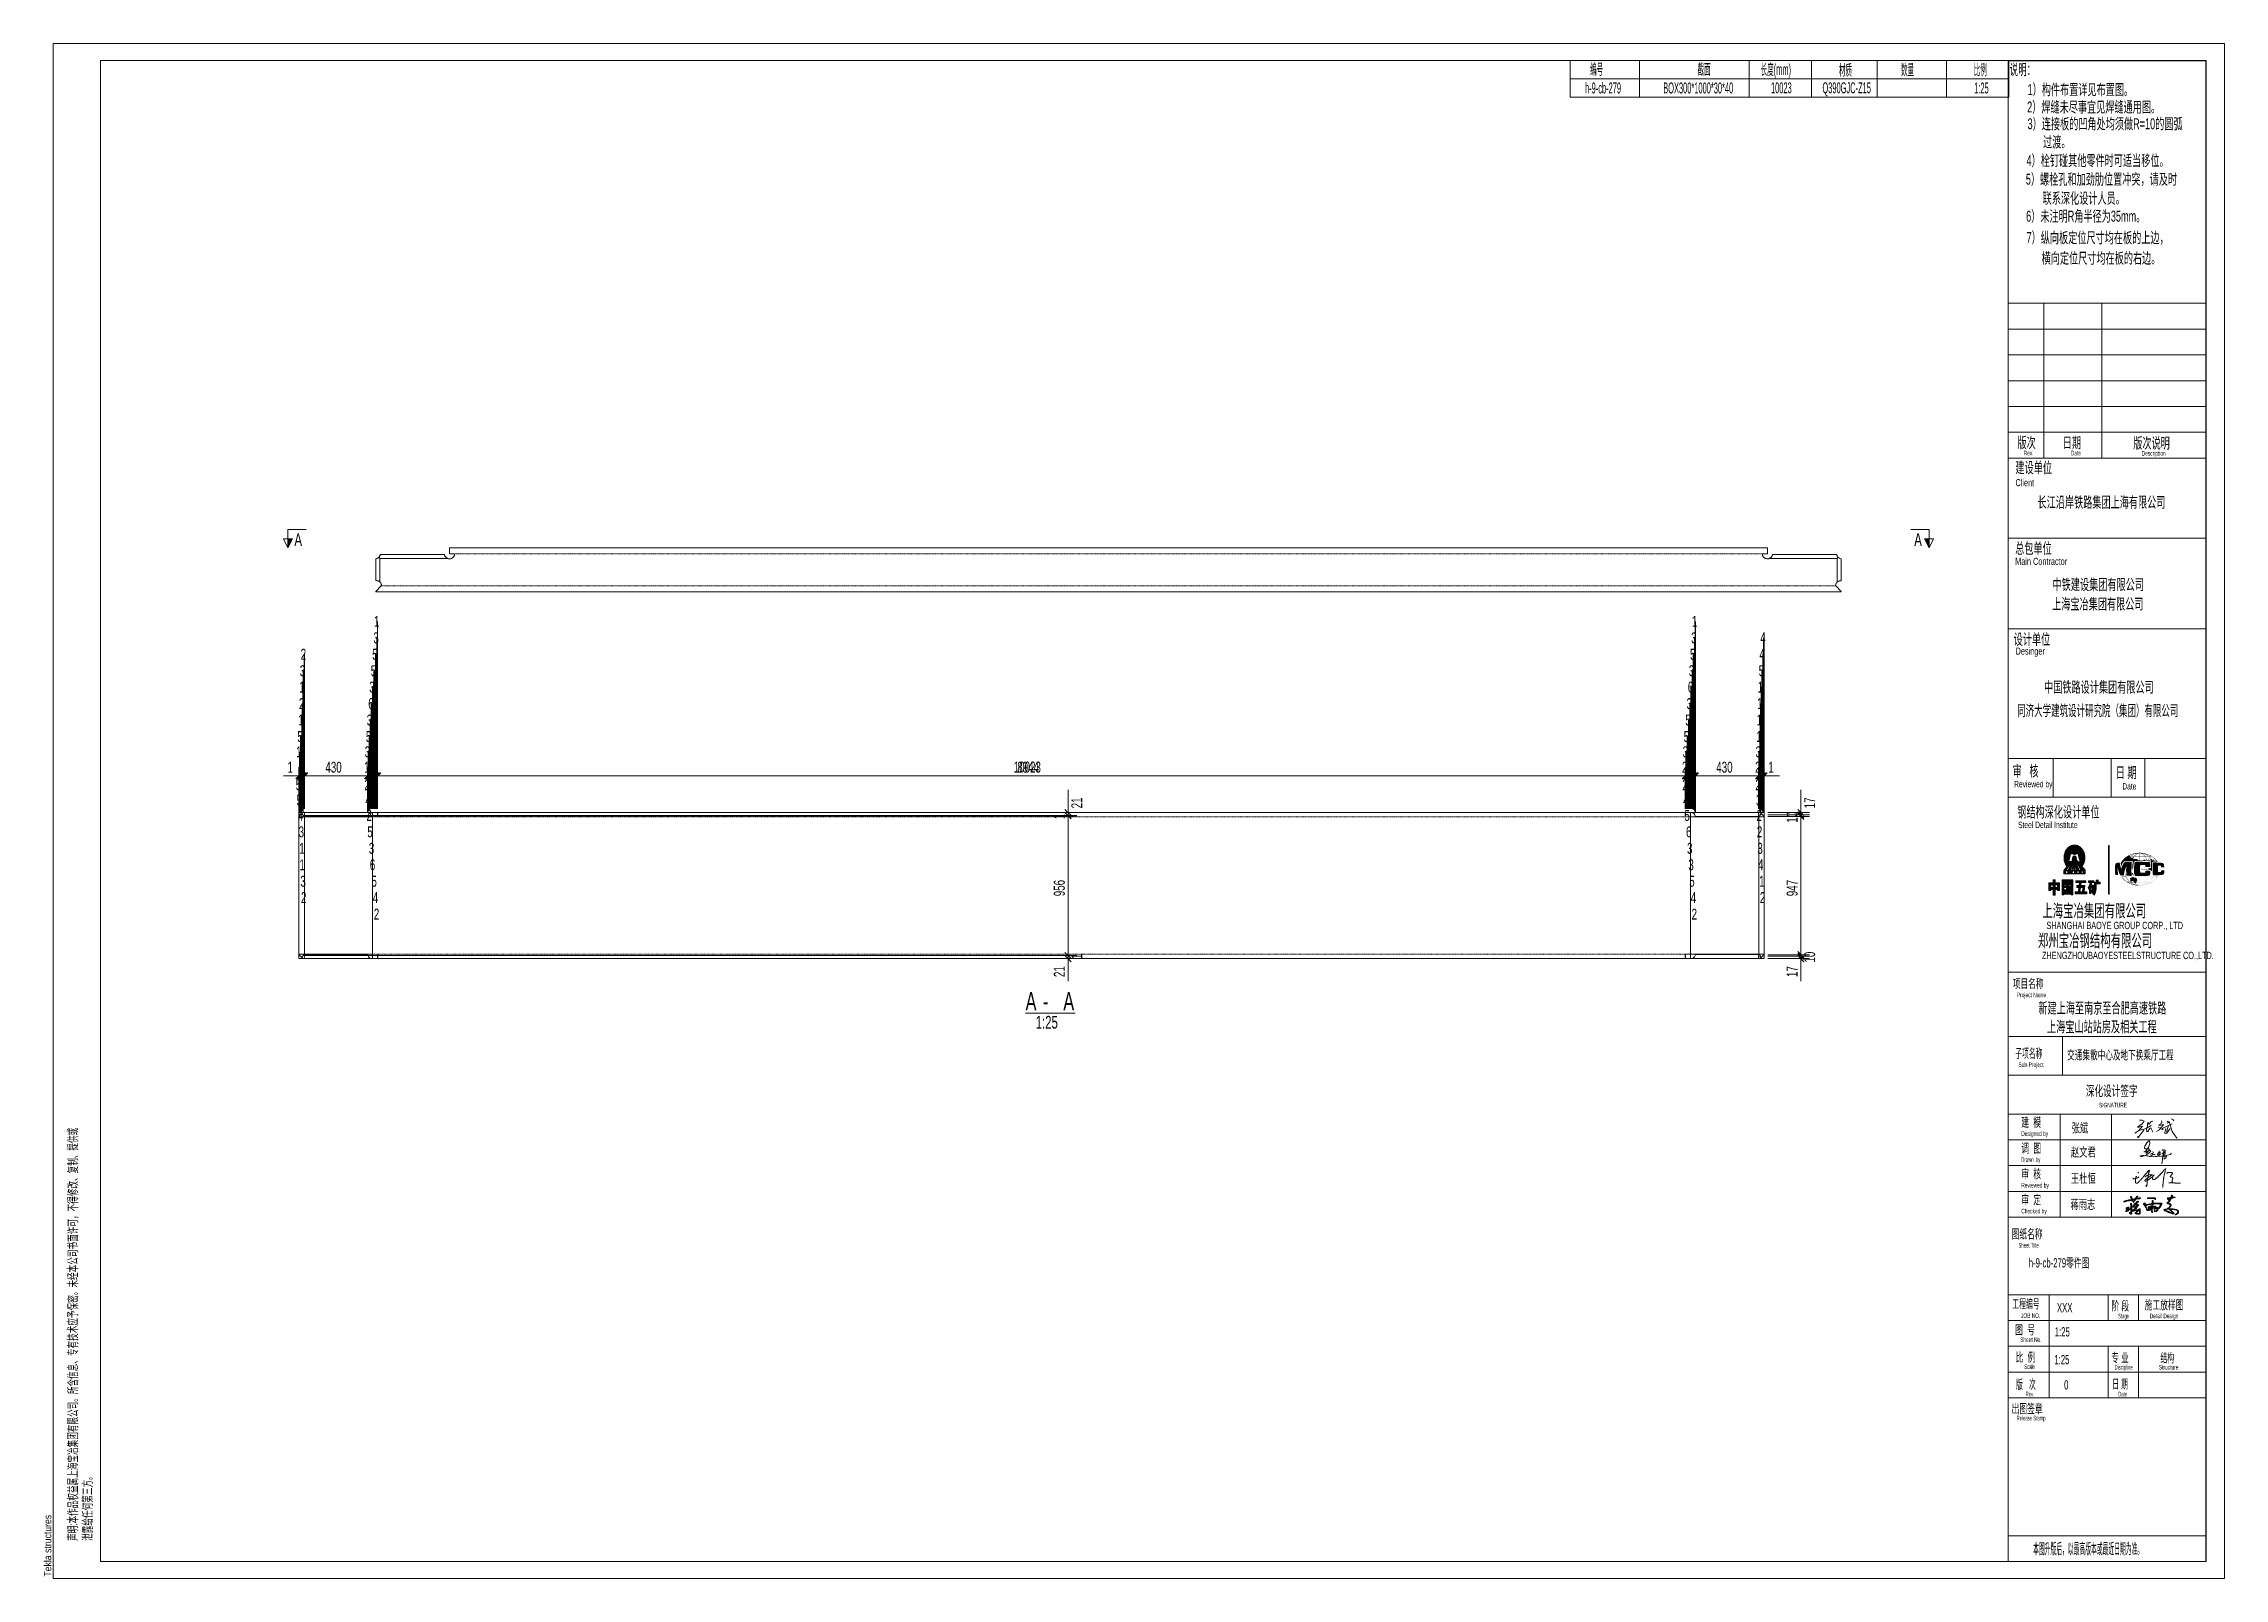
# Model space of a CAD drawing. Header units: millimetres. Extents: x 60 to 14975, y 125 to 10625.
import ezdxf

# ---------------------------------------------------------------- set-up
doc = ezdxf.new("R2010")
doc.units = ezdxf.units.MM
doc.linetypes.add('XKITLINE00', pattern=[0])
doc.linetypes.add('XKITLINE04', pattern=[3, 0.5, -0.5, 0.5, -0.5, 0.5, -0.5])
for name, color, linetype, lineweight in [('DrawingSheet', 5, 'Continuous', 0), ('OtherObjectType', 1, 'Continuous', 0), ('Part', 2, 'Continuous', 0), ('Section', 6, 'Continuous', 0), ('Z-DIMENSIONS', 1, 'Continuous', 0)]:
    doc.layers.add(name, color=color, linetype=linetype, lineweight=lineweight)
doc.styles.add('$TD_AUDIT_GENERATED_(1B4)', font='ARIAL.TTF')
doc.styles.add('$TD_AUDIT_GENERATED_(1C8)', font='ARIAL.TTF')
doc.styles.add('Arial', font='arial.ttf')
doc.styles.add('romsim', font='ARIAL.TTF')

# ---------------------------------------------------------------- blocks, each defined once
blk = doc.blocks.new('*A1')
at = {"layer": 'Part', "color": 4, "linetype": 'XKITLINE00', "lineweight": 0}
for p, q in [((11850, 7175), (2836, 7175)), ((2836, 7175), (2836, 7135)), ((11850, 7175), (11850, 7135)), ((2333, 7100), (2331, 7100)), ((2331, 7100), (2331, 6951)), ((2338, 7102), (2333, 7100)), ((2343, 7104), (2338, 7102)), ((2348, 7107), (2343, 7104)), ((2351, 7110), (2348, 7107)), ((2351, 7110), (2359, 7102)), ((2352, 7110), (2351, 7110)), ((2356, 7114), (2352, 7110)), ((2358, 7119), (2356, 7114)), ((2361, 7124), (2358, 7119)), ((2820, 7102), (2359, 7102)), ((2359, 6942), (2359, 7102)), ((2362, 7130), (2361, 7124)), ((2362, 7130), (2802, 7130)), ((2362, 7130), (2362, 7130)), ((2362, 7130), (2362, 7130)), ((2802, 7130), (2802, 7129)), ((2802, 7129), (2803, 7124)), ((2803, 7124), (2805, 7118)), ((2805, 7118), (2809, 7114)), ((2809, 7114), (2813, 7109)), ((2817, 7106), (2813, 7109)), ((2820, 7104), (2817, 7106)), ((2820, 7104), (2820, 7102)), ((2822, 7103), (2820, 7104)), ((2871, 7135), (2836, 7135)), ((2871, 7129), (2869, 7124)), ((2871, 7135), (2871, 7129)), ((11850, 7135), (11815, 7135)), ((11815, 7129), (11815, 7135)), ((11816, 7124), (11815, 7129)), ((11861, 7102), (11858, 7101)), ((11864, 7103), (11861, 7102)), ((12327, 7102), (11861, 7102)), ((11864, 7103), (11869, 7106)), ((11869, 7106), (11873, 7109)), ((11873, 7109), (11877, 7114)), ((11877, 7114), (11880, 7118)), ((11880, 7118), (11883, 7124)), ((11883, 7124), (11884, 7129)), ((12324, 7130), (11884, 7130)), ((11884, 7129), (11884, 7130)), ((12324, 7130), (12325, 7124)), ((12324, 7130), (12324, 7130)), ((12325, 7124), (12327, 7119)), ((12327, 7119), (12330, 7114)), ((12334, 7110), (12327, 7102)), ((12327, 6941), (12327, 7102)), ((12330, 7114), (12334, 7110)), ((12334, 7110), (12334, 7110)), ((12338, 7107), (12334, 7110)), ((12343, 7104), (12338, 7107)), ((12348, 7102), (12343, 7104)), ((12353, 7100), (12348, 7102)), ((12355, 7100), (12353, 7100)), ((12355, 7100), (12355, 6950)), ((2337, 6951), (2331, 6951)), ((2331, 6877), (2369, 6915)), ((2331, 6877), (2331, 6875)), ((2331, 6875), (12355, 6875)), ((2337, 6951), (2343, 6950)), ((2343, 6950), (2348, 6949)), ((2348, 6949), (2353, 6947)), ((2353, 6947), (2357, 6944)), ((2359, 6942), (2357, 6944)), ((2359, 6942), (2361, 6940)), ((2369, 6915), (2371, 6915)), ((2371, 6921), (2371, 6916)), ((2371, 6915), (2371, 6916)), ((12315, 6915), (12315, 6920)), ((12317, 6915), (12315, 6915)), ((12355, 6877), (12317, 6915)), ((12325, 6940), (12327, 6941)), ((12327, 6941), (12329, 6943)), ((12329, 6943), (12334, 6946)), ((12334, 6946), (12339, 6948)), ((12339, 6948), (12344, 6950)), ((12344, 6950), (12350, 6950)), ((12355, 6950), (12350, 6950)), ((12355, 6875), (12355, 6877))]:
    blk.add_line(p, q, dxfattribs=at)
at = {"layer": 'Part', "color": 7, "linetype": 'XKITLINE04', "lineweight": 0}
for p, q in [((2331, 7100), (2333, 7100)), ((2333, 7100), (2331, 7100)), ((2351, 7110), (2352, 7110)), ((2802, 7130), (2362, 7130)), ((2362, 7130), (2362, 7130)), ((2362, 7130), (2362, 7130)), ((2362, 7130), (2362, 7130)), ((2362, 7130), (2362, 7130)), ((2802, 7129), (2802, 7130)), ((2802, 7130), (2802, 7129)), ((2802, 7129), (2802, 7130)), ((2802, 7129), (2803, 7124)), ((2803, 7124), (2802, 7129)), ((2820, 7104), (2822, 7103)), ((2869, 7124), (2871, 7129)), ((2869, 7124), (2871, 7129)), ((2871, 7129), (2869, 7124)), ((11815, 7135), (2871, 7135)), ((11815, 7129), (11816, 7124)), ((11815, 7129), (11816, 7124)), ((11816, 7124), (11815, 7129)), ((11858, 7101), (11861, 7102)), ((11883, 7124), (11884, 7129)), ((11884, 7129), (11883, 7124)), ((11884, 7130), (11884, 7129)), ((11884, 7129), (11884, 7130)), ((11884, 7130), (11884, 7129)), ((12324, 7130), (12324, 7130)), ((12324, 7130), (12324, 7130)), ((12324, 7130), (12324, 7130)), ((12334, 7110), (12334, 7110)), ((12353, 7100), (12355, 7100)), ((12355, 7100), (12353, 7100)), ((2343, 6950), (2337, 6951)), ((2337, 6951), (2343, 6950)), ((2361, 6940), (2359, 6942)), ((12315, 6915), (2369, 6915)), ((2371, 6916), (2371, 6921)), ((2371, 6916), (2371, 6921)), ((2371, 6921), (2371, 6916)), ((12315, 6920), (12315, 6915)), ((12315, 6920), (12315, 6915)), ((12315, 6915), (12315, 6920)), ((12327, 6941), (12325, 6940)), ((12350, 6950), (12344, 6950)), ((12344, 6950), (12350, 6950))]:
    blk.add_line(p, q, dxfattribs=at)
for centre, start, end in [((2327, 7135), 279, 351), ((2327, 7135), 279, 351), ((2836, 7135), 198.9473, 341.0526), ((2836, 7135), 198.9473, 341.0526), ((2836, 7135), 246.3158, 341.0526), ((11850, 7135), 198.9474, 284.2105), ((11850, 7135), 198.9474, 341.0526), ((11850, 7135), 198.9474, 341.0526), ((12359, 7135), 189, 261), ((12359, 7135), 189, 261), ((2336, 6916), 8.8251, 79.4257), ((2336, 6916), 8.8251, 79.4257), ((2336, 6916), 8.8251, 44.1254), ((12350, 6915), 99, 171), ((12350, 6915), 99, 171), ((12350, 6915), 135, 171)]:
    blk.add_arc(centre, 35, start, end, dxfattribs=at)
at = {"layer": 'Part', "color": 4, "linetype": 'XKITLINE00', "lineweight": 0}
for centre, start, end in [((2836, 7135), 246.3158, 341.0526), ((11850, 7135), 198.9474, 284.2105), ((2336, 6916), 8.8251, 44.1254), ((12350, 6915), 135, 171)]:
    blk.add_arc(centre, 35, start, end, dxfattribs=at)
blk = doc.blocks.new('*A2')
at = {"layer": 'Part', "color": 4, "linetype": 'XKITLINE00', "lineweight": 0}
for p, q in [((11800, 5365), (1805, 5365)), ((1805, 5365), (1805, 5335)), ((1833, 5365), (1805, 5337)), ((1805, 5335), (1805, 4395)), ((2275, 5335), (1805, 5335)), ((1825, 5357), (1826, 5357)), ((1826, 5357), (1829, 5353)), ((1829, 5353), (1832, 5348)), ((1832, 5348), (1834, 5343)), ((1834, 5343), (1836, 5337)), ((1836, 5337), (2275, 5337)), ((1836, 5335), (1836, 5337)), ((1836, 5337), (1836, 5337)), ((1843, 4395), (1843, 5335)), ((2275, 5338), (2277, 5343)), ((2275, 5335), (2275, 5338)), ((2275, 5338), (2275, 5337)), ((2275, 5337), (2275, 5335)), ((2275, 5335), (2275, 5335)), ((2310, 5335), (2275, 5335)), ((2277, 5343), (2279, 5349)), ((2279, 5349), (2282, 5353)), ((2282, 5353), (2286, 5358)), ((2286, 5358), (2291, 5361)), ((2291, 5361), (2293, 5363)), ((2293, 5365), (2293, 5363)), ((2310, 4365), (2310, 5365)), ((11323, 4365), (11323, 5365)), ((11358, 5335), (11323, 5335)), ((11335, 5365), (11337, 5364)), ((11337, 5364), (11342, 5361)), ((11342, 5361), (11347, 5358)), ((11347, 5358), (11351, 5353)), ((11351, 5353), (11354, 5349)), ((11354, 5349), (11356, 5343)), ((11356, 5343), (11358, 5338)), ((11358, 5337), (11358, 5338)), ((11358, 5335), (11358, 5338)), ((11798, 5337), (11358, 5337)), ((11358, 5335), (11358, 5337)), ((11828, 5335), (11358, 5335)), ((11790, 5335), (11790, 4395)), ((11798, 5337), (11799, 5343)), ((11798, 5335), (11798, 5337)), ((11798, 5337), (11798, 5337)), ((11799, 5343), (11801, 5348)), ((11828, 5337), (11800, 5365)), ((11828, 5365), (11800, 5365)), ((11801, 5348), (11804, 5353)), ((11804, 5353), (11807, 5357)), ((11807, 5357), (11808, 5357)), ((11828, 4365), (11828, 5365)), ((2275, 4395), (1805, 4395)), ((1805, 4365), (1805, 4395)), ((1833, 4365), (1805, 4393)), ((1833, 4365), (1805, 4365)), ((1826, 4373), (1825, 4373)), ((1829, 4377), (1826, 4373)), ((1832, 4382), (1829, 4377)), ((1834, 4387), (1832, 4382)), ((11828, 4365), (1833, 4365)), ((1836, 4393), (1834, 4387)), ((1836, 4393), (1836, 4395)), ((1836, 4393), (2275, 4393)), ((1836, 4393), (1836, 4393)), ((2275, 4395), (2275, 4395)), ((2275, 4395), (2275, 4392)), ((2275, 4393), (2275, 4395)), ((2310, 4395), (2275, 4395)), ((2275, 4392), (2275, 4393)), ((2277, 4387), (2275, 4392)), ((2279, 4381), (2277, 4387)), ((2282, 4377), (2279, 4381)), ((2286, 4372), (2282, 4377)), ((2291, 4369), (2286, 4372)), ((2293, 4367), (2291, 4369)), ((2293, 4365), (2293, 4367)), ((11358, 4395), (11323, 4395)), ((11337, 4366), (11335, 4365)), ((11342, 4369), (11337, 4366)), ((11347, 4372), (11342, 4369)), ((11351, 4377), (11347, 4372)), ((11354, 4381), (11351, 4377)), ((11356, 4387), (11354, 4381)), ((11358, 4392), (11356, 4387)), ((11358, 4395), (11358, 4395)), ((11828, 4395), (11358, 4395)), ((11358, 4395), (11358, 4392)), ((11358, 4393), (11358, 4395)), ((11358, 4393), (11798, 4393)), ((11358, 4392), (11358, 4393)), ((11798, 4393), (11798, 4395)), ((11799, 4387), (11798, 4393)), ((11798, 4393), (11798, 4393)), ((11801, 4382), (11799, 4387)), ((11828, 4393), (11800, 4365)), ((11804, 4377), (11801, 4382)), ((11807, 4373), (11804, 4377)), ((11808, 4373), (11807, 4373))]:
    blk.add_line(p, q, dxfattribs=at)
at = {"layer": 'Part', "color": 7, "linetype": 'XKITLINE04', "lineweight": 0}
for p, q in [((1805, 5337), (1805, 5335)), ((1811, 5335), (1811, 5343)), ((1843, 5335), (1843, 5365)), ((1845, 5365), (1845, 5335)), ((2275, 5335), (2275, 5335)), ((11323, 5335), (2310, 5335)), ((2344, 5335), (2344, 5365)), ((2345, 5335), (2345, 5365)), ((11288, 5335), (11288, 5365)), ((11288, 5335), (11289, 5335)), ((11289, 5335), (11289, 5365)), ((11788, 5335), (11358, 5335)), ((11788, 5335), (11788, 5365)), ((11790, 5365), (11790, 5335)), ((11798, 5335), (11798, 5335)), ((11823, 5335), (11823, 5342)), ((1805, 4393), (1805, 4395)), ((1811, 4387), (1811, 4395)), ((1843, 4365), (1843, 4395)), ((1845, 4365), (1845, 4395)), ((2310, 4395), (11358, 4395)), ((2344, 4365), (2344, 4395)), ((2345, 4365), (2345, 4395)), ((11288, 4365), (11288, 4395)), ((11289, 4365), (11289, 4395)), ((11323, 4395), (11289, 4395)), ((11788, 4365), (11788, 4395)), ((11790, 4365), (11790, 4395)), ((11823, 4388), (11823, 4395))]:
    blk.add_line(p, q, dxfattribs=at)
blk = doc.blocks.new('*A3')
at = {"layer": 'DrawingSheet', "color": 5, "linetype": 'XKITLINE00', "lineweight": 0}
for p, q in [((14975, 10625), (125, 10625)), ((125, 10625), (125, 125)), ((14975, 125), (14975, 10625)), ((125, 125), (14975, 125))]:
    blk.add_line(p, q, dxfattribs=at)
at = {"layer": 'DrawingSheet', "color": 5, "style": 'Arial', "width": 0.85}
blk.add_text('Tekla structures', height=50, rotation=90, dxfattribs=at).set_placement((112.5, 137.5))
blk = doc.blocks.new('*A4')
at = {"layer": 'OtherObjectType', "color": 7, "linetype": 'XKITLINE00', "lineweight": 0}
for p, q in [((10500, 10259), (10500, 10509)), ((10500, 10509), (13500, 10509)), ((10975, 10259), (10975, 10509)), ((11725, 10259), (11725, 10509)), ((12150, 10259), (12150, 10509)), ((12600, 10259), (12600, 10509)), ((13075, 10259), (13075, 10509)), ((13500, 10509), (13500, 10259)), ((10500, 10384), (13500, 10384)), ((10500, 10259), (13500, 10259))]:
    blk.add_line(p, q, dxfattribs=at)
at = {"layer": 'OtherObjectType', "color": 7, "width": 0.425}
for s, style, p in [('\\M+5B1E0\\M+5BAC5', 'Arial', (10637, 10412)), ('\\M+5BDD8\\M+5C3E6', 'Arial', (11372, 10412)), ('\\M+5B3A4\\M+5B6C8(mm)', 'Arial', (11803, 10411)), ('\\M+5B2C4\\M+5D6CA', 'Arial', (12339, 10407)), ('\\M+5CAFD\\M+5C1BF', 'Arial', (12763, 10410)), ('\\M+5B1C8\\M+5C0FD', 'Arial', (13261, 10409)), ('h-9-cb-279', '$TD_AUDIT_GENERATED_(1B4)', (10602, 10284)), ('BOX300*1000*30*40', '$TD_AUDIT_GENERATED_(1B4)', (11137, 10284)), ('10023', '$TD_AUDIT_GENERATED_(1B4)', (11874, 10285)), ('Q390GJC-Z15', '$TD_AUDIT_GENERATED_(1B4)', (12226, 10285)), ('1:25', '$TD_AUDIT_GENERATED_(1B4)', (13264, 10284))]:
    blk.add_text(s, height=75, dxfattribs=dict(at, style=style)).set_placement(p)
blk = doc.blocks.new('*A5')
at = {"layer": 'OtherObjectType'}
for color, points in [(1, [(13999, 5056), (14000, 5056), (14001, 5056), (14018, 5035), (14018, 5034), (14018, 5032), (14017, 5030), (14017, 5029), (14016, 5027), (14016, 5026), (14016, 5024), (14015, 5022), (14014, 5021), (14014, 5019), (14013, 5018), (14013, 5016), (14012, 5015), (14011, 5013), (14011, 5012), (14010, 5011), (14009, 5009), (14008, 5008), (14008, 5006), (14007, 5005), (14006, 5004), (14005, 5002), (14004, 5001), (14003, 5000), (14003, 4998), (14002, 4997), (14001, 4996), (13973, 5028), (13989, 5029), (13989, 5039), (13985, 5039), (13976, 5083), (13956, 5083), (13950, 5075), (13944, 5083), (13923, 5083), (13914, 5039), (13910, 5039), (13910, 5029), (13928, 5029), (13899, 4995), (13897, 4997), (13896, 4999), (13895, 5000), (13894, 5002), (13893, 5004), (13892, 5005), (13891, 5007), (13890, 5009), (13889, 5011), (13888, 5012), (13888, 5014), (13887, 5016), (13886, 5018), (13885, 5020), (13885, 5022), (13884, 5024), (13883, 5025), (13883, 5027), (13882, 5029), (13882, 5031), (13881, 5033), (13881, 5035), (13880, 5037), (13880, 5039), (13880, 5042), (13880, 5044), (13879, 5046), (13879, 5048), (13879, 5050), (13879, 5052), (13879, 5054), (13879, 5055), (13879, 5057), (13879, 5059), (13879, 5061), (13879, 5063), (13879, 5065), (13879, 5067), (13880, 5069), (13880, 5070), (13880, 5072), (13881, 5074), (13881, 5076), (13881, 5078), (13882, 5080), (13882, 5081), (13883, 5083), (13883, 5085), (13884, 5087), (13884, 5089), (13885, 5090), (13885, 5092), (13886, 5094), (13887, 5095), (13888, 5097), (13888, 5099), (13889, 5100), (13890, 5102), (13891, 5104), (13892, 5106), (13893, 5107), (13894, 5109), (13895, 5111), (13897, 5113), (13898, 5114), (13899, 5116), (13900, 5117), (13902, 5119), (13903, 5120), (13904, 5122), (13906, 5123), (13907, 5125), (13909, 5126), (13910, 5127), (13912, 5128), (13913, 5130), (13915, 5131), (13917, 5132), (13918, 5133), (13920, 5134), (13922, 5135), (13923, 5136), (13925, 5136), (13927, 5137), (13928, 5138), (13930, 5138), (13932, 5139), (13933, 5140), (13935, 5140), (13937, 5140), (13938, 5141), (13940, 5141), (13941, 5141), (13943, 5141), (13944, 5142), (13946, 5142), (13948, 5142), (13949, 5142), (13951, 5142), (13952, 5142), (13954, 5142), (13955, 5141), (13957, 5141), (13959, 5141), (13960, 5141), (13962, 5141), (13963, 5140), (13965, 5140), (13966, 5139), (13968, 5139), (13969, 5138), (13971, 5138), (13973, 5137), (13974, 5137), (13975, 5136), (13977, 5135), (13979, 5134), (13980, 5133), (13982, 5132), (13983, 5132), (13985, 5130), (13986, 5129), (13988, 5128), (13989, 5127), (13991, 5126), (13992, 5125), (13993, 5123), (13995, 5122), (13996, 5121), (13997, 5119), (13998, 5118), (14000, 5116), (14001, 5115), (14002, 5113), (14003, 5112), (14004, 5110), (14005, 5109), (14006, 5107), (14007, 5105), (14008, 5104), (14009, 5102), (14010, 5100), (14011, 5098), (14012, 5096), (14013, 5094), (14014, 5093), (14014, 5091), (14015, 5089), (14015, 5087), (14016, 5085), (14017, 5083), (14017, 5082), (14018, 5080), (14018, 5078), (14018, 5076), (14019, 5074), (14019, 5072), (14019, 5070), (14020, 5068), (14020, 5066), (14020, 5064), (14020, 5062), (14020, 5060), (14020, 5058), (14020, 5056), (14020, 5054), (14020, 5052), (14020, 5050), (14020, 5048), (14020, 5046), (14020, 5044), (14020, 5042), (14019, 5040), (14019, 5039), (14019, 5037), (14018, 5035), (13902, 5055), (13902, 5059), (13895, 5060), (13902, 5062), (13903, 5065), (13895, 5069), (13903, 5068), (13904, 5071), (13893, 5073), (13892, 5067), (13898, 5064), (13891, 5063), (13891, 5057), (13902, 5055), (14018, 5035), (13909, 5084), (13898, 5090), (13897, 5086), (13907, 5080), (13909, 5084), (14018, 5035), (13921, 5101), (13921, 5102), (13913, 5112), (13911, 5109), (13914, 5104), (13907, 5105), (13905, 5103), (13913, 5092), (13915, 5095), (13911, 5100), (13912, 5100), (13912, 5100), (13916, 5100), (13917, 5099), (13918, 5099), (13919, 5100), (13919, 5100), (13920, 5100), (13920, 5101), (13921, 5101), (14018, 5035), (13939, 5112), (13939, 5115), (13935, 5125), (13932, 5124), (13932, 5124), (13931, 5123), (13931, 5123), (13932, 5115), (13928, 5122), (13923, 5120), (13927, 5107), (13930, 5108), (13927, 5117), (13933, 5109), (13935, 5110), (13934, 5121), (13937, 5111), (13939, 5112), (14018, 5035), (13957, 5113), (13957, 5114), (13957, 5114), (13957, 5115), (13957, 5115), (13956, 5116), (13956, 5116), (13955, 5116), (13953, 5116), (13952, 5116), (13952, 5116), (13952, 5116), (13951, 5116), (13951, 5116), (13951, 5116), (13951, 5117), (13951, 5117), (13951, 5117), (13950, 5118), (13950, 5118), (13951, 5119), (13956, 5119), (13956, 5121), (13951, 5122), (13951, 5123), (13951, 5123), (13951, 5123), (13951, 5123), (13951, 5123), (13951, 5124), (13952, 5124), (13952, 5124), (13952, 5124), (13955, 5124), (13956, 5124), (13956, 5124), (13956, 5124), (13957, 5124), (13957, 5125), (13957, 5127), (13948, 5127), (13947, 5113), (13957, 5113), (14018, 5035), (13970, 5108), (13973, 5117), (13976, 5116), (13978, 5119), (13967, 5124), (13967, 5121), (13970, 5119), (13967, 5109), (13970, 5108), (14018, 5035), (13987, 5092), (13991, 5106), (13989, 5108), (13989, 5109), (13988, 5109), (13988, 5109), (13978, 5103), (13978, 5103), (13978, 5102), (13980, 5100), (13982, 5100), (13982, 5100), (13982, 5100), (13983, 5100), (13983, 5100), (13983, 5099), (13983, 5099), (13983, 5099), (13984, 5099), (13984, 5098), (13984, 5098), (13985, 5095), (13985, 5094), (13985, 5094), (13986, 5093), (13986, 5093), (13987, 5092), (13986, 5101), (13984, 5102), (13988, 5105), (13986, 5101), (13987, 5092), (14018, 5035), (13994, 5076), (13997, 5077), (13994, 5083), (14002, 5088), (14001, 5091), (13990, 5085), (13994, 5076), (14018, 5035), (14001, 5056), (14003, 5057), (14005, 5065), (14005, 5065), (14005, 5064), (14005, 5064), (14006, 5064), (14006, 5064), (14006, 5063), (14006, 5063), (14006, 5063), (14006, 5062), (14005, 5060), (14005, 5058), (14005, 5058), (14005, 5057), (14005, 5057), (14006, 5057), (14006, 5057), (14006, 5057), (14007, 5058), (14007, 5058), (14008, 5059), (14008, 5060), (14008, 5060), (14008, 5061), (14008, 5062), (14008, 5063), (14008, 5064), (14008, 5065), (14008, 5066), (14007, 5066), (14007, 5067), (14007, 5068), (14006, 5068), (14006, 5068), (14005, 5068), (14005, 5068), (14004, 5068), (14004, 5068), (14003, 5068), (14003, 5068), (14002, 5067), (14002, 5067), (14002, 5066), (14002, 5065), (14002, 5065), (14002, 5065), (14001, 5062), (14001, 5061), (14001, 5061), (14001, 5060), (14000, 5060), (14000, 5060), (14000, 5060), (13999, 5060), (13999, 5060), (13999, 5060), (13999, 5061), (13999, 5061), (13999, 5061), (13999, 5062), (14000, 5065), (13999, 5069), (13999, 5068), (13999, 5068), (13998, 5068), (13998, 5067), (13998, 5067), (13997, 5067), (13997, 5066), (13997, 5066), (13997, 5065), (13997, 5065), (13996, 5064), (13996, 5064), (13996, 5063), (13996, 5063), (13996, 5062), (13996, 5062), (13996, 5061), (13996, 5061), (13996, 5060), (13997, 5060), (13997, 5059), (13997, 5059), (13997, 5058), (13997, 5058), (13997, 5057), (13998, 5057), (13998, 5057), (13998, 5056), (13999, 5056)]), (7, [(14187, 4807), (14182, 4807), (14182, 5140), (14187, 5140)]), (7, [(14423, 5072), (14423, 5072), (14422, 5073), (14421, 5074), (14421, 5074), (14420, 5075), (14420, 5075), (14419, 5076), (14418, 5076), (14418, 5077), (14417, 5078), (14416, 5078), (14415, 5079), (14415, 5079), (14414, 5080), (14414, 5080), (14413, 5080), (14412, 5081), (14412, 5081), (14411, 5081), (14410, 5082), (14410, 5082), (14409, 5082), (14409, 5083), (14408, 5083), (14407, 5083), (14406, 5084), (14406, 5084), (14405, 5084), (14404, 5084), (14404, 5084), (14403, 5085), (14402, 5085), (14402, 5085), (14401, 5085), (14400, 5085), (14399, 5085), (14399, 5085), (14398, 5086), (14397, 5086), (14397, 5086), (14396, 5086), (14445, 5075), (14446, 5074), (14447, 5074), (14448, 5073), (14450, 5072), (14451, 5071), (14452, 5070), (14454, 5069), (14455, 5068), (14469, 5068), (14474, 5066), (14458, 5066), (14459, 5065), (14460, 5065), (14460, 5064), (14461, 5063), (14462, 5063), (14463, 5062), (14464, 5061), (14464, 5060), (14465, 5060), (14466, 5059), (14467, 5058), (14467, 5057), (14468, 5056), (14469, 5056), (14470, 5055), (14470, 5054), (14471, 5053), (14472, 5052), (14473, 5051), (14474, 5049), (14475, 5048), (14476, 5047), (14477, 5046), (14478, 5045), (14475, 5035), (14463, 5035), (14464, 5034), (14465, 5031), (14466, 5030), (14467, 5029), (14468, 5029), (14471, 5029), (14466, 5028), (14464, 5029), (14462, 5030), (14458, 5031), (14454, 5032), (14452, 5032), (14448, 5032), (14446, 5032), (14444, 5035), (14437, 5035), (14438, 5035), (14439, 5035), (14439, 5034), (14440, 5034), (14444, 5032), (14445, 5032), (14439, 5032), (14419, 5033), (14419, 5034), (14419, 5035), (14420, 5035), (14407, 5035), (14408, 5035), (14409, 5034), (14409, 5033), (14399, 5033), (14399, 5033), (14400, 5034), (14400, 5035), (14396, 5035), (14396, 5033), (14370, 5033), (14368, 5033), (14366, 5033), (14364, 5032), (14362, 5031), (14360, 5029), (14358, 5027), (14356, 5025), (14355, 5020), (14354, 5015), (14353, 5007), (14352, 4997), (14352, 4988), (14350, 4987), (14349, 4986), (14348, 4985), (14349, 4983), (14349, 4981), (14349, 4978), (14349, 4976), (14349, 4975), (14348, 4975), (14347, 4975), (14346, 4974), (14345, 4975), (14346, 5006), (14348, 5032), (14350, 5053), (14353, 5059), (14355, 5062), (14358, 5066), (14358, 5066), (14356, 5066), (14351, 5066), (14346, 5066), (14337, 5066), (14335, 5066), (14334, 5068), (14335, 5069), (14338, 5071), (14341, 5073), (14344, 5075), (14348, 5077), (14351, 5079), (14354, 5080), (14359, 5082), (14361, 5083), (14359, 5083), (14356, 5082), (14353, 5081), (14347, 5080), (14341, 5078), (14337, 5076), (14335, 5075), (14331, 5074), (14329, 5075), (14336, 5078), (14341, 5080), (14347, 5082), (14352, 5083), (14358, 5085), (14363, 5086), (14370, 5087), (14376, 5088), (14383, 5088), (14388, 5089), (14393, 5089), (14398, 5089), (14403, 5089), (14410, 5088), (14416, 5087), (14422, 5087), (14426, 5086), (14428, 5083), (14429, 5083), (14430, 5082), (14431, 5082), (14432, 5081), (14433, 5081), (14434, 5081), (14435, 5080), (14436, 5080), (14437, 5079), (14438, 5079), (14439, 5078), (14440, 5078), (14442, 5077), (14443, 5076), (14444, 5076), (14445, 5075), (14431, 5066), (14432, 5065), (14433, 5064), (14434, 5063), (14434, 5061), (14435, 5060), (14436, 5059), (14437, 5058), (14437, 5057), (14438, 5055), (14439, 5054), (14439, 5053), (14440, 5052), (14440, 5050), (14441, 5049), (14442, 5048), (14442, 5047), (14443, 5046), (14443, 5044), (14444, 5043), (14444, 5042), (14445, 5041), (14445, 5040), (14446, 5039), (14446, 5038), (14449, 5038), (14458, 5038), (14465, 5038), (14467, 5038), (14468, 5038), (14470, 5038), (14471, 5038), (14470, 5039), (14469, 5039), (14468, 5041), (14468, 5042), (14469, 5043), (14469, 5044), (14470, 5045), (14470, 5046), (14471, 5046), (14472, 5046), (14474, 5046), (14473, 5047), (14472, 5048), (14472, 5049), (14471, 5050), (14470, 5051), (14469, 5052), (14468, 5053), (14467, 5054), (14466, 5055), (14465, 5056), (14465, 5057), (14464, 5058), (14463, 5058), (14462, 5059), (14461, 5060), (14461, 5061), (14460, 5061), (14459, 5062), (14458, 5063), (14457, 5063), (14457, 5064), (14456, 5065), (14455, 5065), (14454, 5066), (14431, 5066), (14454, 5047), (14454, 5048), (14455, 5049), (14455, 5049), (14456, 5049), (14457, 5050), (14458, 5050), (14460, 5049), (14461, 5049), (14462, 5048), (14463, 5048), (14463, 5048), (14463, 5047), (14461, 5046), (14459, 5045), (14457, 5045), (14455, 5044), (14455, 5045), (14454, 5047), (14454, 5047), (14431, 5066), (14445, 5075), (14382, 5086), (14378, 5085), (14373, 5084), (14366, 5082), (14361, 5080), (14354, 5078), (14351, 5076), (14347, 5074), (14344, 5072), (14341, 5070), (14338, 5068), (14360, 5068), (14362, 5071), (14364, 5073), (14367, 5077), (14372, 5080), (14376, 5083), (14379, 5085), (14382, 5086), (14445, 5075), (14407, 5086), (14408, 5086), (14409, 5085), (14410, 5085), (14411, 5084), (14412, 5084), (14412, 5083), (14413, 5083), (14414, 5082), (14415, 5082), (14416, 5081), (14417, 5080), (14418, 5080), (14419, 5079), (14419, 5079), (14420, 5078), (14421, 5077), (14422, 5076), (14422, 5076), (14423, 5075), (14424, 5075), (14424, 5074), (14425, 5074), (14425, 5073), (14426, 5073), (14426, 5072), (14427, 5072), (14427, 5071), (14428, 5071), (14428, 5070), (14428, 5069), (14429, 5069), (14429, 5068), (14451, 5068), (14450, 5069), (14450, 5069), (14449, 5070), (14448, 5070), (14447, 5071), (14446, 5072), (14445, 5072), (14444, 5073), (14443, 5074), (14441, 5075), (14440, 5075), (14438, 5076), (14437, 5077), (14436, 5077), (14434, 5078), (14433, 5079), (14431, 5079), (14430, 5080), (14428, 5080), (14427, 5081), (14425, 5082), (14424, 5082), (14422, 5082), (14421, 5083), (14420, 5083), (14419, 5083), (14418, 5084), (14417, 5084), (14416, 5084), (14415, 5084), (14414, 5084), (14414, 5085), (14413, 5085), (14412, 5085), (14411, 5085), (14410, 5085), (14409, 5085), (14408, 5086), (14407, 5086), (14445, 5075), (14393, 5066), (14361, 5066), (14357, 5061), (14354, 5055), (14352, 5053), (14351, 5050), (14351, 5049), (14352, 5048), (14353, 5048), (14356, 5047), (14357, 5046), (14358, 5047), (14358, 5049), (14359, 5049), (14359, 5049), (14360, 5049), (14361, 5047), (14362, 5046), (14362, 5046), (14363, 5046), (14365, 5046), (14365, 5046), (14366, 5046), (14367, 5047), (14368, 5047), (14370, 5046), (14372, 5046), (14375, 5046), (14377, 5046), (14378, 5045), (14380, 5044), (14382, 5042), (14383, 5041), (14384, 5040), (14385, 5039), (14387, 5038), (14388, 5038), (14393, 5038), (14393, 5066), (14445, 5075), (14396, 5066), (14396, 5038), (14421, 5038), (14421, 5039), (14422, 5039), (14424, 5039), (14424, 5040), (14424, 5041), (14425, 5042), (14426, 5042), (14427, 5042), (14428, 5042), (14430, 5042), (14432, 5040), (14433, 5040), (14434, 5039), (14435, 5038), (14435, 5038), (14444, 5038), (14443, 5039), (14443, 5040), (14442, 5041), (14442, 5042), (14442, 5043), (14441, 5043), (14441, 5044), (14440, 5045), (14440, 5046), (14440, 5047), (14439, 5048), (14439, 5049), (14438, 5050), (14438, 5051), (14437, 5052), (14437, 5053), (14436, 5055), (14435, 5056), (14434, 5058), (14433, 5060), (14432, 5061), (14431, 5063), (14430, 5065), (14428, 5066), (14396, 5066), (14445, 5075), (14393, 5068), (14393, 5086), (14391, 5086), (14388, 5085), (14386, 5085), (14382, 5083), (14377, 5081), (14373, 5078), (14370, 5075), (14365, 5071), (14363, 5068), (14393, 5068), (14445, 5075), (14396, 5086), (14396, 5068), (14426, 5068), (14426, 5069), (14425, 5069), (14425, 5070), (14424, 5071), (14424, 5071)]), (7, [(14007, 4964), (14007, 4964), (14006, 4965), (14023, 4970), (14023, 4944), (13876, 4944), (13876, 4969), (13928, 5029), (13879, 4969), (13883, 4969), (13946, 5051), (13890, 4969), (13904, 4969), (13947, 5051), (13910, 4969), (13916, 4969), (13947, 5050), (13922, 4969), (13933, 4969), (13934, 4974), (13948, 5048), (13939, 4969), (13947, 4969), (13950, 5048), (13953, 4969), (13964, 4969), (13951, 5048), (13970, 4969), (13976, 4969), (13951, 5049), (13982, 4969), (13994, 4969), (13952, 5050), (14000, 4969), (14006, 4969), (13953, 5051), (14012, 4969), (14020, 4969), (13956, 5048), (14023, 4970), (13887, 4953), (13883, 4953), (13883, 4966), (13879, 4966), (13879, 4948), (13888, 4948), (13887, 4953), (14023, 4970), (13904, 4966), (13890, 4966), (13889, 4965), (13889, 4963), (13889, 4958), (13890, 4948), (13904, 4948), (13904, 4966), (14023, 4970), (13920, 4958), (13920, 4958), (13920, 4959), (13920, 4960), (13920, 4960), (13919, 4961), (13919, 4961), (13919, 4962), (13918, 4962), (13918, 4963), (13918, 4963), (13917, 4964), (13917, 4964), (13916, 4965), (13916, 4965), (13915, 4965), (13915, 4965), (13914, 4966), (13914, 4966), (13913, 4966), (13913, 4966), (13912, 4966), (13912, 4966), (13911, 4966), (13911, 4965), (13910, 4965), (13910, 4965), (13909, 4964), (13909, 4964), (13908, 4964), (13908, 4963), (13907, 4963), (13907, 4963), (13907, 4962), (13907, 4961), (13906, 4961), (13906, 4960), (13906, 4960), (13906, 4959), (13906, 4959), (13906, 4958), (13905, 4957), (13905, 4957), (13905, 4956), (13906, 4955), (13906, 4955), (13906, 4954), (13906, 4954), (13906, 4953), (13906, 4952), (13907, 4952), (13907, 4951), (13907, 4951), (13907, 4950), (13908, 4950), (13908, 4950), (13909, 4949), (13909, 4949), (13910, 4949), (13910, 4948), (13911, 4948), (13911, 4948), (13912, 4948), (13912, 4948), (13913, 4948), (13913, 4948), (13914, 4948), (13914, 4948), (13915, 4948), (13915, 4948), (13916, 4949), (13916, 4949), (13917, 4949), (13917, 4950), (13918, 4950), (13918, 4950), (13918, 4951), (13919, 4951), (13919, 4952), (13919, 4952), (13919, 4953), (13920, 4954), (13920, 4954), (13920, 4955), (13920, 4956), (13920, 4956), (13920, 4957), (13920, 4958), (13916, 4955), (13914, 4953), (13913, 4953), (13912, 4953), (13912, 4953), (13912, 4953), (13911, 4954), (13911, 4954), (13911, 4954), (13910, 4955), (13910, 4955), (13910, 4955), (13910, 4956), (13910, 4956), (13910, 4956), (13910, 4957), (13910, 4957), (13910, 4957), (13910, 4958), (13910, 4958), (13910, 4958), (13910, 4959), (13910, 4959), (13911, 4959), (13911, 4959), (13911, 4960), (13911, 4960), (13911, 4960), (13912, 4960), (13912, 4960), (13912, 4960), (13912, 4960), (13913, 4960), (13913, 4960), (13913, 4960), (13914, 4960), (13914, 4960), (13914, 4960), (13915, 4960), (13915, 4959), (13915, 4959), (13915, 4958), (13916, 4955), (13920, 4958), (14023, 4970), (13933, 4966), (13922, 4966), (13922, 4960), (13926, 4960), (13925, 4954), (13925, 4953), (13925, 4953), (13925, 4953), (13924, 4953), (13922, 4953), (13922, 4948), (13933, 4948), (13933, 4953), (13930, 4953), (13930, 4960), (13933, 4960), (13933, 4966), (14023, 4970), (13951, 4956), (13951, 4957), (13947, 4966), (13939, 4966), (13935, 4958), (13935, 4956), (13939, 4948), (13947, 4948), (13951, 4956), (14023, 4970), (13964, 4966), (13953, 4966), (13953, 4960), (13956, 4960), (13956, 4948), (13961, 4948), (13961, 4961), (13964, 4960), (13964, 4966), (14023, 4970), (13981, 4960), (13976, 4966), (13970, 4966), (13967, 4962), (13967, 4962), (13967, 4961), (13966, 4961), (13966, 4961), (13966, 4960), (13966, 4959), (13966, 4958), (13966, 4953), (13970, 4948), (13976, 4948), (13981, 4953), (13981, 4960), (14023, 4970), (13994, 4962), (13993, 4966), (13982, 4966), (13982, 4960), (13986, 4960), (13986, 4953), (13982, 4952), (13982, 4948), (13993, 4948), (13994, 4953), (13994, 4953), (13993, 4953), (13991, 4953), (13990, 4953), (13990, 4953), (13990, 4953), (13990, 4954), (13990, 4954), (13990, 4961), (13993, 4960), (13994, 4962), (14023, 4970), (14012, 4966), (14012, 4960), (14016, 4960), (14016, 4953), (14012, 4953), (14012, 4948), (14020, 4948), (14020, 4966), (14012, 4966), (14023, 4970), (14006, 4965), (14006, 4965), (14005, 4965), (14005, 4965), (14004, 4966), (14003, 4966), (14003, 4966), (14002, 4966), (14002, 4966), (14001, 4966), (14001, 4965), (14000, 4965), (14000, 4965), (13999, 4965), (13999, 4964), (13998, 4964), (13998, 4963), (13997, 4963), (13997, 4962), (13997, 4962), (13996, 4961), (13996, 4961), (13996, 4960), (13996, 4960), (13996, 4959), (13996, 4959), (13995, 4958), (13995, 4957), (13995, 4957), (13995, 4956), (13995, 4955), (13996, 4955), (13996, 4954), (13996, 4954), (13996, 4953), (13996, 4952), (13997, 4952), (13997, 4951), (13997, 4951), (13998, 4950), (13998, 4950), (13998, 4950), (13999, 4949), (13999, 4949), (14000, 4949), (14000, 4948), (14001, 4948), (14001, 4948), (14002, 4948), (14002, 4948), (14002, 4948), (14003, 4948), (14003, 4948), (14004, 4948), (14004, 4948), (14005, 4948), (14005, 4948), (14006, 4949), (14006, 4949), (14007, 4949), (14007, 4950), (14007, 4950), (14008, 4950), (14008, 4951), (14008, 4951), (14009, 4952), (14009, 4952), (14009, 4953), (14009, 4953), (14010, 4954), (14010, 4954), (14010, 4955), (14010, 4956), (14010, 4957), (14010, 4957), (14010, 4958), (14010, 4959), (14010, 4959), (14010, 4960), (14009, 4961), (14009, 4961), (14009, 4962), (14008, 4962), (14008, 4963), (14008, 4963)]), (1, [(13948, 5061), (13951, 5061), (13952, 5066), (13959, 5066), (13964, 5046), (13958, 5047), (13952, 5052), (13950, 5049), (13950, 5049), (13950, 5049), (13950, 5049), (13949, 5049), (13949, 5049), (13948, 5050), (13947, 5052), (13941, 5047), (13935, 5046), (13941, 5066), (13947, 5066)]), (5, [(14235, 5019), (14240, 5020), (14259, 5022), (14262, 5004), (14266, 4991), (14269, 4980), (14273, 4991), (14277, 5002), (14282, 5012), (14288, 5024), (14305, 5026), (14320, 5026), (14342, 5027), (14341, 5002), (14340, 4984), (14339, 4970), (14340, 4951), (14341, 4940), (14342, 4931), (14305, 4932), (14304, 4941), (14304, 4952), (14303, 4963), (14303, 4972), (14303, 4978), (14304, 4991), (14304, 4993), (14303, 4993), (14303, 4992), (14302, 4990), (14301, 4988), (14300, 4986), (14298, 4982), (14296, 4975), (14294, 4968), (14292, 4960), (14290, 4953), (14288, 4944), (14287, 4938), (14287, 4933), (14262, 4935), (14258, 4944), (14255, 4953), (14252, 4961), (14250, 4967), (14249, 4972), (14247, 4979), (14245, 4988), (14245, 4976), (14245, 4969), (14246, 4961), (14247, 4950), (14248, 4936), (14241, 4937), (14236, 4938), (14232, 4938), (14231, 4939), (14231, 4939), (14230, 4940), (14229, 4941), (14228, 4947), (14227, 4953), (14226, 4959), (14226, 4967), (14226, 4972), (14226, 4978), (14226, 4981), (14226, 4985), (14226, 4989), (14227, 4993), (14227, 4995), (14227, 4998), (14228, 5001), (14228, 5003), (14229, 5007), (14229, 5009), (14230, 5011), (14231, 5015), (14232, 5017), (14234, 5018)]), (7, [(14301, 4925), (14301, 4926), (14299, 4928), (14298, 4932), (14297, 4935), (14295, 4939), (14294, 4943), (14294, 4944), (14294, 4945), (14294, 4948), (14295, 4949), (14295, 4948), (14296, 4947), (14296, 4945), (14296, 4944), (14297, 4942), (14297, 4941), (14298, 4939), (14298, 4938), (14299, 4936), (14299, 4935), (14300, 4933), (14300, 4932), (14301, 4931), (14302, 4929), (14302, 4928), (14303, 4926), (14304, 4925), (14305, 4923), (14306, 4922), (14306, 4920), (14307, 4919), (14307, 4918), (14308, 4917), (14309, 4916), (14309, 4915), (14310, 4914), (14311, 4913), (14311, 4912), (14312, 4911), (14313, 4910), (14314, 4909), (14314, 4908), (14315, 4907), (14316, 4906), (14327, 4890), (14327, 4891), (14326, 4891), (14325, 4892), (14325, 4893), (14324, 4893), (14323, 4894), (14323, 4894), (14322, 4895), (14321, 4896), (14321, 4896), (14320, 4897), (14320, 4898), (14319, 4898), (14319, 4899), (14318, 4900), (14317, 4900), (14317, 4901), (14316, 4902), (14316, 4902), (14315, 4903), (14315, 4903), (14314, 4904), (14314, 4905), (14313, 4905), (14313, 4906), (14312, 4907), (14312, 4907), (14311, 4908), (14311, 4909), (14310, 4910), (14310, 4910), (14309, 4911), (14309, 4912), (14308, 4912), (14308, 4913), (14307, 4914), (14307, 4915), (14306, 4915), (14306, 4916), (14306, 4917), (14305, 4917), (14305, 4918), (14304, 4919), (14304, 4920), (14304, 4920), (14303, 4921), (14303, 4922), (14303, 4923), (14276, 4923), (14277, 4921), (14278, 4920), (14279, 4919), (14280, 4918), (14281, 4916), (14282, 4915), (14283, 4914), (14284, 4913), (14285, 4912), (14286, 4910), (14287, 4909), (14288, 4908), (14289, 4907), (14290, 4906), (14291, 4905), (14293, 4904), (14294, 4903), (14295, 4902), (14296, 4901), (14297, 4900), (14298, 4899), (14299, 4898), (14300, 4898), (14301, 4897), (14302, 4896), (14303, 4895), (14304, 4894), (14306, 4894), (14307, 4893), (14308, 4892), (14309, 4891), (14310, 4891), (14299, 4895), (14299, 4895), (14298, 4896), (14296, 4897), (14295, 4898), (14294, 4899), (14293, 4900), (14292, 4901), (14291, 4902), (14289, 4903), (14288, 4905), (14287, 4906), (14286, 4907), (14285, 4908), (14284, 4909), (14283, 4910), (14282, 4912), (14280, 4913), (14279, 4914), (14278, 4915), (14277, 4917), (14276, 4918), (14276, 4919), (14275, 4920), (14274, 4921), (14273, 4922), (14273, 4923), (14272, 4924), (14271, 4925), (14271, 4926), (14270, 4927), (14270, 4928), (14269, 4929), (14269, 4929), (14271, 4929), (14272, 4929), (14274, 4925)]), (7, [(14444, 4914), (14444, 4915), (14444, 4917), (14445, 4918), (14445, 4919), (14445, 4920), (14446, 4921), (14446, 4922), (14446, 4923), (14396, 4923), (14396, 4890), (14431, 4890), (14511, 4915), (14510, 4915), (14509, 4913), (14508, 4912), (14507, 4911), (14506, 4909), (14504, 4908), (14503, 4907), (14502, 4906), (14501, 4905), (14500, 4903), (14498, 4902), (14497, 4901), (14496, 4900), (14494, 4899), (14493, 4898), (14492, 4897), (14490, 4895), (14490, 4895), (14489, 4894), (14488, 4894), (14487, 4893), (14486, 4892), (14486, 4892), (14485, 4891), (14484, 4891), (14483, 4890), (14482, 4890), (14481, 4889), (14481, 4889), (14480, 4888), (14479, 4887), (14478, 4887), (14477, 4886), (14476, 4886), (14476, 4885), (14475, 4885), (14474, 4884), (14473, 4884), (14472, 4884), (14471, 4883), (14470, 4883), (14470, 4882), (14469, 4882), (14468, 4881), (14467, 4881), (14466, 4880), (14465, 4880), (14464, 4880), (14463, 4879), (14461, 4878), (14460, 4878), (14458, 4877), (14457, 4877), (14456, 4876), (14454, 4875), (14453, 4875), (14451, 4874), (14449, 4874), (14447, 4873), (14446, 4872), (14444, 4872), (14442, 4871), (14440, 4871), (14438, 4870), (14437, 4870), (14435, 4869), (14433, 4869), (14431, 4869), (14429, 4868), (14427, 4868), (14426, 4868), (14424, 4867), (14423, 4867), (14422, 4867), (14421, 4867), (14420, 4867), (14419, 4866), (14418, 4866), (14417, 4866), (14416, 4866), (14416, 4866), (14415, 4866), (14414, 4866), (14413, 4866), (14412, 4865), (14411, 4865), (14410, 4865), (14409, 4865), (14408, 4865), (14407, 4865), (14405, 4865), (14404, 4865), (14403, 4864), (14401, 4864), (14400, 4864), (14399, 4864), (14397, 4864), (14396, 4864), (14395, 4864), (14394, 4864), (14393, 4864), (14392, 4864), (14390, 4864), (14389, 4864), (14388, 4864), (14387, 4864), (14386, 4865), (14384, 4865), (14383, 4865), (14382, 4865), (14381, 4865), (14380, 4865), (14393, 4867), (14393, 4888), (14374, 4888), (14375, 4890), (14377, 4890), (14377, 4893), (14377, 4894), (14378, 4895), (14379, 4896), (14379, 4897), (14379, 4898), (14380, 4899), (14380, 4900), (14380, 4900), (14380, 4900), (14381, 4899), (14381, 4898), (14382, 4897), (14382, 4896), (14382, 4896), (14381, 4894), (14380, 4893), (14379, 4892), (14379, 4890), (14393, 4890), (14393, 4923), (14355, 4923), (14355, 4923), (14349, 4923), (14305, 4923), (14304, 4925), (14486, 4925), (14489, 4932), (14490, 4930), (14488, 4925), (14503, 4925), (14506, 4929), (14521, 4930), (14520, 4929), (14520, 4928), (14519, 4927), (14519, 4926), (14518, 4925), (14517, 4924), (14517, 4923), (14516, 4922), (14516, 4921), (14515, 4921), (14514, 4920), (14514, 4919), (14513, 4918), (14512, 4917), (14511, 4916), (14511, 4915), (14460, 4888), (14459, 4887), (14458, 4887), (14457, 4886), (14456, 4885), (14455, 4885), (14454, 4884), (14454, 4883), (14453, 4883), (14452, 4882), (14451, 4882), (14450, 4881), (14449, 4880), (14448, 4880), (14447, 4879), (14446, 4879), (14446, 4878), (14445, 4878), (14444, 4877), (14443, 4876), (14442, 4876), (14441, 4875), (14440, 4875), (14439, 4874), (14438, 4874), (14437, 4873), (14436, 4873), (14435, 4873), (14434, 4872), (14433, 4872), (14432, 4871), (14431, 4871), (14430, 4870), (14432, 4871), (14433, 4871), (14435, 4871), (14436, 4872), (14437, 4872), (14439, 4873), (14440, 4873), (14442, 4874), (14443, 4874), (14445, 4874), (14446, 4875), (14448, 4875), (14449, 4876), (14450, 4876), (14452, 4877), (14453, 4878), (14455, 4878), (14456, 4879), (14457, 4879), (14459, 4880), (14460, 4880), (14462, 4881), (14463, 4882), (14464, 4882), (14466, 4883), (14467, 4884), (14468, 4884), (14470, 4885), (14471, 4886), (14472, 4886), (14474, 4887), (14475, 4888), (14460, 4888), (14511, 4915), (14430, 4888), (14396, 4888), (14396, 4867), (14400, 4867), (14401, 4867), (14401, 4867), (14402, 4867), (14403, 4868), (14403, 4868), (14404, 4868), (14405, 4868), (14406, 4868), (14406, 4869), (14407, 4869), (14408, 4869), (14408, 4869), (14409, 4870), (14410, 4870), (14410, 4870), (14411, 4871), (14412, 4871), (14412, 4871), (14413, 4872), (14413, 4872), (14414, 4872), (14415, 4873), (14415, 4873), (14416, 4874), (14416, 4874), (14417, 4874), (14418, 4875), (14418, 4875), (14419, 4876), (14419, 4876), (14420, 4877), (14420, 4877), (14421, 4878), (14422, 4879), (14422, 4879), (14423, 4880), (14424, 4880), (14424, 4881), (14425, 4882), (14425, 4882), (14426, 4883), (14426, 4884), (14427, 4884), (14428, 4885), (14428, 4886), (14429, 4886), (14429, 4887), (14430, 4888), (14511, 4915), (14456, 4888), (14433, 4888), (14432, 4887), (14431, 4886), (14431, 4885), (14430, 4885), (14430, 4884), (14429, 4883), (14428, 4882), (14428, 4881), (14427, 4881), (14426, 4880), (14425, 4879), (14425, 4878), (14424, 4878), (14423, 4877), (14422, 4876), (14422, 4876), (14421, 4875), (14420, 4874), (14420, 4874), (14419, 4873), (14418, 4873), (14418, 4872), (14417, 4872), (14416, 4871), (14415, 4871), (14415, 4870), (14414, 4870), (14413, 4869), (14412, 4869), (14412, 4868), (14411, 4868), (14410, 4868), (14411, 4868), (14412, 4868), (14413, 4868), (14414, 4868), (14414, 4868), (14415, 4868), (14416, 4869), (14417, 4869), (14418, 4869), (14419, 4869), (14419, 4870), (14420, 4870), (14421, 4870), (14422, 4870), (14423, 4870), (14424, 4871), (14424, 4871), (14425, 4871), (14426, 4872), (14427, 4872), (14428, 4872), (14429, 4872), (14429, 4873), (14430, 4873), (14431, 4873), (14432, 4874), (14433, 4874), (14433, 4874), (14434, 4875), (14435, 4875), (14436, 4876), (14438, 4877), (14439, 4877), (14440, 4878), (14442, 4879), (14443, 4879), (14444, 4880), (14445, 4881), (14446, 4881), (14448, 4882), (14449, 4883), (14450, 4884), (14451, 4884), (14452, 4885), (14453, 4886), (14455, 4887), (14456, 4888), (14511, 4915), (14449, 4923), (14448, 4922), (14448, 4921), (14448, 4920), (14447, 4918), (14447, 4917), (14447, 4916), (14446, 4915), (14446, 4914), (14446, 4913), (14445, 4912), (14445, 4911), (14444, 4910), (14444, 4909), (14444, 4908), (14443, 4907), (14443, 4906), (14442, 4905), (14442, 4904), (14441, 4903), (14441, 4902), (14440, 4901), (14440, 4900), (14439, 4899), (14439, 4898), (14438, 4897), (14438, 4896), (14437, 4895), (14437, 4894), (14436, 4893), (14435, 4892), (14435, 4891), (14434, 4890), (14479, 4890), (14480, 4891), (14481, 4892), (14482, 4892), (14483, 4893), (14484, 4894), (14485, 4895), (14486, 4895), (14487, 4896), (14488, 4897), (14489, 4898), (14490, 4898), (14491, 4899), (14492, 4900), (14493, 4901), (14494, 4901), (14495, 4902), (14496, 4903), (14497, 4904), (14498, 4905), (14499, 4906), (14499, 4907), (14500, 4907), (14501, 4908), (14502, 4909), (14503, 4910), (14504, 4911), (14505, 4912), (14505, 4913), (14506, 4914), (14507, 4915), (14508, 4916), (14509, 4917), (14507, 4918), (14506, 4918), (14505, 4919), (14505, 4920), (14504, 4923), (14487, 4923), (14487, 4922), (14486, 4921), (14486, 4920), (14485, 4919), (14484, 4918), (14484, 4917), (14483, 4916), (14482, 4915), (14482, 4914), (14481, 4912), (14480, 4911), (14480, 4910), (14479, 4909), (14478, 4908), (14477, 4907), (14477, 4906), (14476, 4905), (14475, 4904), (14474, 4903), (14474, 4902), (14473, 4901), (14472, 4900), (14471, 4899), (14470, 4898), (14469, 4897), (14468, 4896), (14468, 4896), (14467, 4895), (14466, 4894), (14465, 4893), (14464, 4892), (14463, 4891), (14462, 4890), (14459, 4890), (14460, 4891), (14461, 4892), (14462, 4893), (14462, 4894), (14463, 4895), (14464, 4896), (14465, 4897), (14466, 4897), (14467, 4898), (14468, 4899), (14469, 4900), (14470, 4901), (14470, 4902), (14471, 4903), (14472, 4904), (14473, 4905), (14474, 4906), (14475, 4907), (14475, 4908), (14476, 4909), (14477, 4910), (14477, 4912), (14478, 4913), (14479, 4914), (14480, 4915), (14480, 4916), (14481, 4917), (14482, 4918), (14482, 4919), (14483, 4920), (14483, 4922), (14484, 4923), (14449, 4923), (14511, 4915), (14431, 4890), (14432, 4891), (14433, 4892), (14433, 4893), (14434, 4894), (14434, 4895), (14435, 4896), (14436, 4897), (14436, 4898), (14437, 4899), (14437, 4900), (14438, 4901), (14438, 4902), (14439, 4903), (14439, 4904), (14440, 4905), (14440, 4906), (14441, 4907), (14441, 4908), (14442, 4909), (14442, 4910), (14443, 4911), (14443, 4912), (14443, 4913)]), (7, [(14369, 4917), (14370, 4916), (14371, 4915), (14372, 4914), (14372, 4913), (14373, 4913), (14375, 4914), (14376, 4914), (14377, 4914), (14377, 4913), (14378, 4912), (14378, 4911), (14378, 4909), (14378, 4907), (14378, 4906), (14378, 4905), (14378, 4903), (14379, 4902), (14379, 4901), (14378, 4900), (14377, 4898), (14375, 4894), (14375, 4893), (14375, 4892), (14375, 4890), (14374, 4888), (14372, 4886), (14371, 4884), (14371, 4883), (14371, 4882), (14370, 4882), (14370, 4881), (14369, 4881), (14368, 4880), (14367, 4880), (14367, 4881), (14366, 4881), (14365, 4883), (14364, 4884), (14364, 4885), (14363, 4885), (14362, 4885), (14355, 4890), (14352, 4895), (14351, 4896), (14350, 4895), (14349, 4896), (14348, 4897), (14347, 4897), (14346, 4897), (14346, 4897), (14345, 4896), (14344, 4896), (14341, 4895), (14340, 4895), (14340, 4894), (14339, 4892), (14339, 4891), (14338, 4891), (14338, 4891), (14337, 4892), (14336, 4892), (14335, 4893), (14335, 4893), (14334, 4895), (14334, 4895), (14333, 4895), (14333, 4896), (14333, 4896), (14332, 4897), (14331, 4897), (14331, 4898), (14331, 4899), (14331, 4900), (14330, 4901), (14330, 4902), (14330, 4902), (14331, 4903), (14331, 4904), (14332, 4905), (14332, 4905), (14332, 4907), (14331, 4910), (14330, 4912), (14330, 4912), (14330, 4913), (14331, 4914), (14332, 4915), (14332, 4915), (14334, 4917), (14336, 4918), (14336, 4918), (14337, 4918), (14338, 4918), (14339, 4918), (14339, 4919), (14340, 4919), (14340, 4920), (14340, 4921), (14340, 4922), (14340, 4923), (14343, 4923), (14343, 4923), (14343, 4922), (14344, 4922), (14344, 4922), (14344, 4921), (14345, 4921), (14345, 4921), (14345, 4921), (14346, 4921), (14346, 4921), (14347, 4921), (14347, 4922), (14347, 4922), (14348, 4922), (14348, 4922), (14348, 4923), (14349, 4923), (14355, 4923), (14356, 4922), (14357, 4921), (14357, 4919), (14358, 4918), (14358, 4918), (14360, 4918), (14361, 4918), (14363, 4918), (14363, 4918), (14364, 4919), (14365, 4920), (14366, 4921), (14367, 4922), (14368, 4921), (14368, 4921)]), (7, [(14345, 4951), (14346, 4951), (14348, 4951), (14348, 4951), (14348, 4950), (14349, 4949), (14349, 4948), (14349, 4946), (14349, 4945), (14350, 4943), (14352, 4940), (14353, 4939), (14354, 4939), (14355, 4938), (14356, 4937), (14355, 4936), (14355, 4935), (14354, 4935), (14353, 4935), (14352, 4934), (14351, 4935), (14350, 4935), (14350, 4936), (14350, 4936), (14350, 4938), (14349, 4938), (14349, 4939), (14347, 4939), (14346, 4940), (14345, 4940), (14344, 4941), (14344, 4942), (14343, 4943), (14343, 4944), (14343, 4945), (14343, 4947), (14343, 4948), (14343, 4949), (14343, 4950), (14344, 4950)]), (5, [(14434, 4997), (14434, 5001), (14434, 5003), (14434, 5003), (14433, 5004), (14433, 5005), (14432, 5005), (14431, 5006), (14430, 5006), (14429, 5006), (14420, 5006), (14399, 5006), (14399, 4999), (14398, 4973), (14399, 4963), (14399, 4954), (14404, 4954), (14412, 4954), (14425, 4953), (14430, 4954), (14432, 4954), (14433, 4954), (14434, 4955), (14434, 4959), (14434, 4966), (14469, 4966), (14468, 4954), (14468, 4946), (14467, 4942), (14466, 4938), (14465, 4936), (14464, 4934), (14462, 4933), (14459, 4932), (14444, 4931), (14425, 4931), (14410, 4930), (14384, 4930), (14370, 4930), (14367, 4931), (14365, 4933), (14363, 4935), (14361, 4937), (14360, 4939), (14359, 4942), (14358, 4949), (14357, 4959), (14357, 4971), (14357, 4983), (14357, 4995), (14358, 5000), (14358, 5005), (14359, 5011), (14359, 5015), (14359, 5017), (14360, 5019), (14360, 5020), (14361, 5022), (14362, 5023), (14363, 5025), (14364, 5026), (14365, 5027), (14367, 5027), (14368, 5028), (14383, 5028), (14401, 5028), (14420, 5027), (14439, 5027), (14452, 5027), (14457, 5026), (14461, 5025), (14463, 5024), (14464, 5023), (14466, 5021), (14467, 5019), (14468, 5007), (14469, 4997), (14469, 4991), (14448, 4991), (14434, 4991)]), (7, [(14454, 4979), (14454, 4986), (14456, 4986), (14456, 4979), (14456, 4971), (14454, 4971), (14454, 4977), (14404, 4977), (14404, 4979)]), (7, [(14456, 4977), (14456, 4979), (14461, 4979), (14461, 4980), (14461, 4980), (14460, 4982), (14459, 4983), (14458, 4984), (14458, 4985), (14457, 4985), (14456, 4986), (14458, 4986), (14474, 4986), (14480, 4966), (14477, 4965), (14474, 4965), (14474, 4971), (14464, 4971), (14463, 4972), (14462, 4973), (14462, 4974), (14462, 4975), (14462, 4977)]), (7, [(14479, 5005), (14480, 4967), (14480, 4966), (14474, 4986), (14474, 4992), (14474, 4997), (14474, 5003), (14473, 5006), (14473, 5011), (14472, 5020), (14479, 5018), (14479, 5013)]), (5, [(14542, 4995), (14541, 4997), (14540, 4999), (14539, 4999), (14538, 5000), (14538, 5000), (14534, 5000), (14529, 5001), (14523, 5001), (14522, 5001), (14522, 5000), (14521, 4999), (14522, 4988), (14522, 4980), (14522, 4973), (14521, 4960), (14521, 4958), (14521, 4957), (14522, 4957), (14523, 4957), (14533, 4957), (14539, 4958), (14541, 4959), (14542, 4959), (14542, 4960), (14542, 4962), (14543, 4968), (14564, 4968), (14564, 4961), (14564, 4956), (14563, 4951), (14562, 4948), (14561, 4945), (14560, 4942), (14558, 4940), (14556, 4939), (14541, 4937), (14506, 4934), (14499, 4934), (14497, 4934), (14494, 4935), (14490, 4937), (14488, 4939), (14486, 4942), (14485, 4943), (14485, 4946), (14485, 4966), (14485, 4983), (14485, 4994), (14485, 5004), (14484, 5012), (14484, 5016), (14485, 5018), (14486, 5020), (14487, 5021), (14489, 5023), (14490, 5023), (14492, 5024), (14494, 5024), (14497, 5024), (14508, 5023), (14523, 5022), (14537, 5021), (14545, 5020), (14552, 5019), (14556, 5018), (14558, 5015), (14561, 5010), (14562, 5007), (14563, 5000), (14563, 4996), (14564, 4993), (14564, 4989), (14543, 4990), (14542, 4992)]), (7, [(13817, 4851), (13834, 4851), (13834, 4871), (13847, 4883), (13847, 4832), (13834, 4832), (13834, 4839), (13817, 4839), (13817, 4800), (13804, 4800), (13804, 4839), (13787, 4839), (13787, 4831), (13775, 4831), (13775, 4883), (13804, 4883), (13804, 4905), (13818, 4905), (13818, 4905), (13818, 4904), (13817, 4902), (13817, 4901), (13817, 4899), (13817, 4897), (13817, 4885), (13817, 4883), (13847, 4883), (13804, 4871), (13787, 4870), (13787, 4851), (13804, 4851), (13804, 4871), (13847, 4883), (13834, 4871), (13817, 4871)]), (7, [(13877, 4818), (13928, 4818), (13928, 4891), (13866, 4903), (13939, 4903), (13939, 4802), (13927, 4802), (13928, 4806), (13877, 4807), (13877, 4801), (13866, 4801), (13866, 4903), (13928, 4891), (13877, 4891)]), (7, [(13896, 4873), (13880, 4873), (13880, 4884), (13924, 4884), (13924, 4873), (13907, 4873), (13907, 4863), (13923, 4863), (13923, 4851), (13919, 4851), (13907, 4851), (13907, 4836), (13919, 4837), (13925, 4836), (13925, 4825), (13880, 4825), (13880, 4836), (13896, 4836), (13896, 4851), (13882, 4851), (13882, 4863), (13896, 4863)]), (7, [(13915, 4836), (13910, 4847), (13915, 4851), (13919, 4851), (13924, 4841), (13919, 4837)]), (7, [(14007, 4847), (14007, 4852), (13992, 4852), (14020, 4865), (14018, 4845), (14017, 4821), (14034, 4821), (14034, 4808), (13954, 4808), (13954, 4821), (13975, 4821), (13977, 4829), (13980, 4852), (13965, 4852), (13965, 4865), (13981, 4865), (13984, 4885), (13960, 4885), (13960, 4898), (14028, 4898), (14028, 4885), (13996, 4885), (13994, 4865), (14020, 4865), (13992, 4852), (13987, 4821), (14005, 4821), (14005, 4823)]), (7, [(14062, 4831), (14070, 4831), (14070, 4855), (14083, 4897), (14083, 4885), (14068, 4885), (14064, 4867), (14080, 4867), (14080, 4813), (14070, 4813), (14069, 4820), (14062, 4820), (14062, 4811), (14053, 4811), (14053, 4840), (14050, 4836), (14044, 4849), (14048, 4856), (14049, 4857), (14050, 4859), (14050, 4861), (14051, 4863), (14052, 4865), (14053, 4868), (14054, 4871), (14055, 4875), (14056, 4882), (14057, 4885), (14046, 4885), (14046, 4897), (14083, 4897), (14126, 4889), (14112, 4889), (14112, 4901), (14111, 4905), (14098, 4902), (14100, 4889), (14086, 4889), (14086, 4850), (14086, 4848), (14086, 4843), (14085, 4839), (14085, 4836), (14085, 4833), (14084, 4831), (14084, 4828), (14083, 4826), (14083, 4823), (14082, 4822), (14082, 4821), (14082, 4820), (14081, 4819), (14081, 4818), (14080, 4817), (14080, 4815), (14080, 4813), (14079, 4813), (14075, 4808), (14081, 4804), (14085, 4800), (14087, 4802), (14088, 4805), (14089, 4807), (14090, 4810), (14092, 4814), (14093, 4817), (14094, 4821), (14095, 4826), (14095, 4827), (14095, 4829), (14096, 4831), (14096, 4833), (14096, 4834), (14096, 4836), (14096, 4838), (14097, 4840), (14097, 4841), (14097, 4845), (14097, 4848), (14097, 4870), (14097, 4877), (14126, 4877), (14126, 4889), (14083, 4897), (14070, 4855), (14062, 4855)]), (7, [(14364, 4883), (14363, 4883), (14362, 4884), (14362, 4885), (14361, 4886), (14355, 4890), (14356, 4888), (14333, 4888), (14330, 4888), (14314, 4888), (14316, 4887), (14317, 4886), (14318, 4886), (14319, 4885), (14321, 4884), (14322, 4884), (14324, 4883), (14325, 4882), (14326, 4882), (14328, 4881), (14329, 4880), (14330, 4880), (14332, 4879), (14333, 4879), (14335, 4878), (14336, 4878), (14337, 4877), (14339, 4876), (14340, 4876), (14342, 4876), (14343, 4875), (14344, 4875), (14346, 4874), (14347, 4874), (14349, 4873), (14350, 4873), (14351, 4872), (14353, 4872), (14354, 4872), (14356, 4871), (14357, 4871), (14359, 4870), (14362, 4868), (14361, 4868), (14360, 4868), (14359, 4868), (14358, 4869), (14357, 4869), (14356, 4869), (14355, 4869), (14354, 4869), (14353, 4870), (14352, 4870), (14351, 4870), (14350, 4870), (14349, 4871), (14348, 4871), (14347, 4871), (14346, 4872), (14345, 4872), (14344, 4872), (14343, 4873), (14342, 4873), (14341, 4873), (14339, 4874), (14338, 4874), (14337, 4874), (14336, 4875), (14335, 4875), (14334, 4876), (14333, 4876), (14332, 4877), (14331, 4877), (14330, 4877), (14329, 4878), (14328, 4878), (14327, 4879), (14326, 4879), (14325, 4880), (14324, 4880), (14323, 4881), (14322, 4881), (14321, 4882), (14320, 4882), (14319, 4883), (14318, 4883), (14317, 4884), (14316, 4884), (14315, 4885), (14314, 4885), (14313, 4886), (14312, 4886), (14311, 4887), (14310, 4888), (14309, 4888), (14308, 4889), (14308, 4889), (14307, 4890), (14306, 4890), (14305, 4891), (14304, 4891), (14303, 4892), (14303, 4893), (14302, 4893), (14301, 4894), (14300, 4894), (14299, 4895), (14310, 4891), (14327, 4890), (14316, 4906), (14317, 4905), (14318, 4904), (14318, 4903), (14319, 4902), (14320, 4901), (14321, 4900), (14322, 4899), (14323, 4898), (14324, 4897), (14325, 4896), (14325, 4895), (14326, 4894), (14327, 4893), (14328, 4892), (14329, 4891), (14330, 4891), (14355, 4890), (14361, 4886), (14362, 4885), (14355, 4890), (14356, 4888), (14357, 4887), (14357, 4887), (14358, 4886), (14358, 4885), (14359, 4885), (14359, 4884), (14359, 4884), (14360, 4883), (14360, 4883), (14361, 4882), (14361, 4881), (14362, 4881), (14362, 4880), (14363, 4880), (14363, 4879), (14364, 4879), (14365, 4878), (14366, 4877), (14367, 4876), (14367, 4875), (14368, 4875), (14369, 4874), (14370, 4873), (14371, 4872), (14372, 4872), (14373, 4871), (14374, 4870), (14375, 4870), (14376, 4869), (14377, 4869), (14378, 4868), (14379, 4867), (14378, 4868), (14376, 4868), (14375, 4868), (14373, 4869), (14372, 4869), (14371, 4869), (14369, 4870), (14368, 4870), (14367, 4871), (14365, 4871), (14364, 4872), (14363, 4872), (14361, 4872), (14360, 4873), (14358, 4873), (14357, 4874), (14356, 4875), (14354, 4875), (14352, 4876), (14351, 4877), (14349, 4878), (14348, 4879), (14346, 4879), (14345, 4880), (14343, 4881), (14342, 4882), (14340, 4883), (14339, 4884), (14338, 4885), (14336, 4886), (14335, 4887), (14333, 4888), (14330, 4888), (14330, 4887), (14331, 4887), (14332, 4886), (14333, 4885), (14333, 4885), (14334, 4884), (14335, 4884), (14336, 4883), (14336, 4883), (14337, 4882), (14338, 4882), (14339, 4881), (14340, 4881), (14340, 4880), (14341, 4879), (14342, 4879), (14343, 4878), (14344, 4878), (14345, 4877), (14346, 4877), (14347, 4876), (14348, 4876), (14349, 4875), (14350, 4874), (14351, 4874), (14352, 4873), (14353, 4873), (14354, 4872), (14355, 4872), (14357, 4871), (14358, 4871), (14359, 4870), (14362, 4868), (14363, 4868), (14364, 4867), (14365, 4867), (14366, 4867), (14367, 4867), (14369, 4867), (14370, 4866), (14371, 4866), (14372, 4866), (14373, 4866), (14374, 4866), (14375, 4866), (14376, 4866), (14378, 4866), (14379, 4865), (14380, 4865), (14393, 4867), (14389, 4867), (14388, 4867), (14387, 4867), (14386, 4868), (14385, 4868), (14384, 4868), (14383, 4869), (14382, 4869), (14381, 4869), (14380, 4870), (14379, 4870), (14378, 4871), (14377, 4871), (14376, 4872), (14375, 4872), (14374, 4873), (14373, 4874), (14372, 4875), (14371, 4875), (14370, 4876), (14370, 4877), (14369, 4877), (14368, 4878), (14367, 4879), (14366, 4879), (14366, 4880), (14365, 4881), (14364, 4882)]), (7, [(14350, 2719), (14353, 2719), (14357, 2721), (14360, 2722), (14365, 2723), (14367, 2724), (14367, 2725), (14368, 2726), (14370, 2728), (14371, 2729), (14371, 2731), (14373, 2733), (14373, 2734), (14373, 2735), (14375, 2737), (14376, 2738), (14378, 2740), (14379, 2741), (14381, 2741), (14382, 2740), (14383, 2738), (14382, 2736), (14380, 2735), (14377, 2732), (14376, 2730), (14373, 2725), (14377, 2725), (14379, 2725), (14383, 2727), (14390, 2728), (14393, 2728), (14400, 2729), (14402, 2728), (14402, 2727), (14401, 2725), (14397, 2722), (14394, 2721), (14388, 2720), (14387, 2720), (14387, 2721), (14387, 2722), (14382, 2722), (14379, 2721), (14374, 2720), (14371, 2719), (14369, 2718), (14367, 2716), (14361, 2709), (14359, 2705), (14356, 2697), (14353, 2697), (14353, 2702), (14354, 2704), (14357, 2708), (14358, 2710), (14359, 2711), (14358, 2713), (14360, 2715), (14361, 2715), (14360, 2716), (14360, 2716), (14359, 2716), (14357, 2716), (14357, 2715), (14353, 2714), (14351, 2714), (14346, 2713), (14346, 2711), (14346, 2710), (14347, 2708), (14348, 2707), (14348, 2706), (14346, 2705), (14345, 2705), (14344, 2705), (14344, 2706), (14342, 2708), (14342, 2709), (14342, 2711), (14339, 2712), (14337, 2712), (14334, 2711), (14324, 2709), (14319, 2708), (14309, 2707), (14304, 2705), (14301, 2704), (14297, 2702), (14295, 2701), (14293, 2700), (14291, 2701), (14288, 2703), (14287, 2704), (14288, 2705), (14290, 2706), (14296, 2709), (14300, 2710), (14307, 2711), (14319, 2714), (14326, 2715), (14339, 2716), (14338, 2717), (14339, 2718), (14340, 2718), (14337, 2725), (14335, 2729), (14332, 2736), (14334, 2737), (14335, 2737), (14337, 2737), (14340, 2735), (14341, 2732), (14342, 2730), (14343, 2727), (14344, 2725), (14345, 2723), (14344, 2720), (14346, 2718), (14349, 2719)]), (7, [(14373, 2679), (14369, 2679), (14367, 2679), (14370, 2684), (14371, 2684), (14374, 2684), (14376, 2684), (14379, 2684), (14382, 2682), (14384, 2682), (14387, 2681), (14388, 2680), (14389, 2679), (14388, 2678), (14386, 2677), (14385, 2676), (14384, 2674), (14383, 2673), (14382, 2673), (14383, 2671), (14380, 2670), (14379, 2668), (14377, 2666), (14376, 2665), (14375, 2663), (14376, 2662), (14375, 2660), (14374, 2659), (14374, 2658), (14369, 2654), (14367, 2652), (14362, 2649), (14358, 2646), (14356, 2645), (14351, 2644), (14350, 2643), (14349, 2642), (14350, 2641), (14358, 2643), (14369, 2645), (14374, 2646), (14385, 2647), (14387, 2648), (14388, 2648), (14390, 2648), (14392, 2650), (14392, 2651), (14393, 2653), (14394, 2653), (14394, 2654), (14395, 2654), (14397, 2653), (14399, 2653), (14400, 2651), (14400, 2649), (14400, 2648), (14398, 2647), (14398, 2637), (14399, 2637), (14399, 2622), (14398, 2620), (14397, 2619), (14395, 2617), (14376, 2617), (14372, 2620), (14370, 2620), (14365, 2622), (14364, 2623), (14364, 2623), (14364, 2625), (14371, 2631), (14374, 2634), (14381, 2640), (14381, 2640), (14381, 2641), (14381, 2641), (14373, 2641), (14369, 2641), (14362, 2639), (14354, 2638), (14350, 2638), (14342, 2637), (14342, 2636), (14342, 2635), (14341, 2635), (14341, 2621), (14339, 2620), (14339, 2618), (14340, 2617), (14338, 2616), (14337, 2615), (14335, 2616), (14332, 2618), (14328, 2621), (14326, 2623), (14325, 2627), (14326, 2628), (14327, 2628), (14328, 2628), (14330, 2626), (14331, 2625), (14331, 2623), (14332, 2622), (14333, 2621), (14335, 2621), (14335, 2646), (14336, 2646), (14336, 2655), (14337, 2655), (14337, 2655), (14338, 2655), (14337, 2656), (14336, 2656), (14335, 2656), (14329, 2651), (14326, 2649), (14321, 2644), (14316, 2640), (14314, 2638), (14308, 2635), (14306, 2635), (14304, 2635), (14302, 2636), (14301, 2637), (14301, 2638), (14302, 2640), (14308, 2650), (14307, 2652), (14306, 2653), (14304, 2655), (14303, 2656), (14303, 2657), (14305, 2659), (14307, 2661), (14308, 2662), (14311, 2663), (14314, 2664), (14317, 2665), (14321, 2665), (14323, 2663), (14321, 2657), (14319, 2654), (14314, 2649), (14314, 2648), (14314, 2648), (14314, 2647), (14316, 2647), (14317, 2647), (14317, 2646), (14318, 2646), (14318, 2647), (14318, 2647), (14319, 2648), (14320, 2648), (14321, 2648), (14321, 2649), (14321, 2649), (14322, 2650), (14335, 2660), (14337, 2663), (14337, 2663), (14337, 2664), (14336, 2664), (14336, 2679), (14334, 2682), (14334, 2684), (14333, 2688), (14333, 2689), (14333, 2690), (14334, 2690), (14336, 2690), (14336, 2690), (14338, 2690), (14339, 2688), (14339, 2687), (14340, 2685), (14342, 2680), (14342, 2678), (14343, 2673), (14344, 2672), (14344, 2670), (14342, 2669), (14343, 2668), (14344, 2668), (14345, 2668), (14354, 2675), (14355, 2676), (14355, 2678), (14355, 2679), (14355, 2683), (14357, 2685), (14360, 2687), (14370, 2695), (14377, 2701), (14379, 2703), (14381, 2704), (14384, 2704), (14386, 2705), (14387, 2704), (14388, 2704), (14388, 2702), (14381, 2696), (14378, 2693), (14372, 2687), (14372, 2686), (14371, 2685), (14369, 2686), (14369, 2685), (14370, 2684), (14313, 2647), (14312, 2647), (14310, 2645), (14309, 2643), (14307, 2641), (14308, 2641), (14308, 2640), (14308, 2640), (14310, 2640), (14311, 2641), (14312, 2642), (14312, 2643), (14314, 2643), (14315, 2643), (14316, 2644), (14315, 2645), (14314, 2645), (14313, 2645), (14314, 2646), (14313, 2647), (14370, 2684), (14389, 2644), (14388, 2643), (14384, 2638), (14382, 2635), (14377, 2631), (14374, 2628), (14373, 2627), (14372, 2624), (14374, 2622), (14378, 2622), (14380, 2622), (14383, 2621), (14387, 2621), (14389, 2621), (14393, 2622), (14392, 2622), (14393, 2623), (14394, 2622), (14394, 2639), (14392, 2641), (14392, 2642), (14392, 2644), (14390, 2644), (14389, 2644), (14370, 2684), (14317, 2660), (14315, 2660), (14313, 2660), (14312, 2659), (14309, 2656), (14309, 2654), (14311, 2654), (14312, 2654), (14313, 2655), (14315, 2657), (14316, 2658), (14317, 2660), (14370, 2684), (14367, 2679), (14363, 2678), (14362, 2677), (14362, 2677), (14361, 2677), (14350, 2669), (14346, 2666), (14345, 2664), (14342, 2660), (14342, 2645), (14341, 2645), (14341, 2644), (14341, 2643), (14343, 2642), (14349, 2646), (14353, 2648), (14358, 2652), (14362, 2656), (14364, 2658), (14367, 2662), (14366, 2663), (14366, 2663), (14366, 2664), (14361, 2664), (14359, 2664), (14354, 2665), (14353, 2666), (14352, 2667), (14353, 2668), (14357, 2669), (14360, 2669), (14364, 2669), (14367, 2668), (14369, 2667), (14372, 2668), (14374, 2670), (14376, 2671), (14378, 2674), (14378, 2675), (14379, 2676), (14380, 2676), (14381, 2677), (14380, 2678), (14379, 2679), (14377, 2680), (14375, 2680)]), (7, [(14436, 2665), (14435, 2666), (14423, 2684), (14421, 2688), (14423, 2690), (14424, 2690), (14427, 2691), (14430, 2692), (14431, 2692), (14434, 2692), (14435, 2691), (14436, 2691), (14436, 2690), (14433, 2689), (14432, 2689), (14430, 2688), (14429, 2686), (14428, 2685), (14429, 2683), (14433, 2678), (14434, 2676), (14437, 2671), (14441, 2666), (14443, 2663), (14445, 2657), (14446, 2653), (14447, 2651), (14447, 2647), (14443, 2647), (14442, 2654), (14440, 2657), (14438, 2663), (14436, 2664)]), (7, [(14467, 2665), (14467, 2665), (14466, 2666), (14456, 2686), (14464, 2688), (14480, 2691), (14481, 2693), (14481, 2694), (14481, 2696), (14482, 2697), (14482, 2698), (14481, 2699), (14481, 2708), (14484, 2708), (14484, 2707), (14483, 2707), (14482, 2707), (14481, 2706), (14482, 2705), (14483, 2704), (14483, 2703), (14483, 2702), (14484, 2701), (14486, 2701), (14486, 2705), (14487, 2705), (14487, 2692), (14488, 2692), (14488, 2692), (14488, 2691), (14499, 2691), (14499, 2692), (14520, 2692), (14523, 2691), (14524, 2691), (14527, 2691), (14535, 2691), (14538, 2691), (14546, 2691), (14549, 2689), (14548, 2685), (14547, 2682), (14544, 2678), (14542, 2677), (14542, 2676), (14542, 2674), (14541, 2674), (14541, 2674), (14541, 2673), (14532, 2660), (14531, 2659), (14530, 2658), (14530, 2657), (14528, 2657), (14528, 2656), (14528, 2655), (14523, 2650), (14520, 2647), (14516, 2642), (14514, 2640), (14513, 2639), (14513, 2637), (14511, 2635), (14510, 2635), (14507, 2634), (14504, 2634), (14502, 2634), (14499, 2635), (14496, 2638), (14495, 2640), (14495, 2643), (14498, 2643), (14498, 2641), (14500, 2640), (14500, 2639), (14502, 2638), (14504, 2637), (14505, 2638), (14507, 2638), (14508, 2639), (14508, 2640), (14509, 2641), (14511, 2643), (14512, 2644), (14513, 2646), (14514, 2646), (14515, 2647), (14515, 2648), (14520, 2654), (14522, 2657), (14527, 2662), (14530, 2667), (14532, 2670), (14536, 2674), (14538, 2678), (14539, 2680), (14541, 2684), (14541, 2685), (14541, 2686), (14540, 2686), (14528, 2686), (14528, 2687), (14492, 2687), (14490, 2686), (14489, 2686), (14487, 2686), (14488, 2686), (14487, 2685), (14486, 2685), (14486, 2676), (14485, 2674), (14484, 2672), (14484, 2669), (14484, 2668), (14484, 2667), (14485, 2667), (14490, 2669), (14492, 2669), (14497, 2671), (14500, 2671), (14501, 2671), (14503, 2670), (14505, 2668), (14506, 2668), (14508, 2665), (14508, 2664), (14507, 2663), (14505, 2661), (14504, 2660), (14501, 2658), (14499, 2657), (14498, 2656), (14498, 2654), (14502, 2656), (14504, 2657), (14508, 2658), (14509, 2660), (14510, 2660), (14513, 2661), (14514, 2662), (14515, 2663), (14517, 2662), (14517, 2660), (14515, 2659), (14511, 2655), (14508, 2654), (14503, 2652), (14500, 2651), (14498, 2650), (14494, 2651), (14493, 2651), (14492, 2653), (14492, 2654), (14495, 2658), (14497, 2660), (14502, 2663), (14503, 2664), (14502, 2665), (14501, 2666), (14499, 2667), (14498, 2667), (14496, 2666), (14492, 2665), (14490, 2664), (14486, 2662), (14485, 2659), (14484, 2658), (14483, 2656), (14482, 2647), (14482, 2642), (14483, 2633), (14485, 2632), (14484, 2630), (14483, 2629), (14482, 2628), (14480, 2628), (14479, 2629), (14477, 2633), (14477, 2635), (14477, 2638), (14474, 2642), (14473, 2644), (14471, 2648), (14470, 2649), (14469, 2649), (14467, 2649), (14464, 2646), (14462, 2645), (14459, 2643), (14456, 2642), (14453, 2641), (14450, 2642), (14449, 2643), (14448, 2644), (14449, 2646), (14453, 2649), (14455, 2651), (14458, 2654), (14459, 2655), (14459, 2656), (14459, 2658), (14458, 2659), (14456, 2660), (14454, 2660), (14453, 2661), (14453, 2662), (14453, 2664), (14457, 2667), (14459, 2668), (14464, 2670), (14466, 2672), (14468, 2672), (14471, 2673), (14473, 2674), (14475, 2673), (14476, 2672), (14474, 2666), (14472, 2663), (14467, 2658), (14466, 2657), (14467, 2656), (14467, 2656), (14472, 2657), (14474, 2658), (14477, 2661), (14478, 2663), (14478, 2665), (14480, 2667), (14480, 2685), (14479, 2686), (14477, 2686), (14476, 2685), (14472, 2684), (14470, 2684), (14466, 2684), (14460, 2682), (14457, 2681), (14451, 2680), (14448, 2679), (14446, 2678), (14443, 2678), (14443, 2674), (14440, 2674), (14438, 2676), (14437, 2678), (14437, 2681), (14438, 2681), (14439, 2682), (14441, 2682), (14456, 2686), (14486, 2707), (14485, 2708), (14486, 2710), (14485, 2709), (14485, 2710), (14484, 2710), (14482, 2710), (14482, 2710), (14481, 2709), (14481, 2708), (14484, 2708), (14484, 2707), (14483, 2707), (14482, 2707), (14481, 2706), (14482, 2705), (14483, 2704), (14483, 2703), (14483, 2702), (14484, 2701), (14486, 2701), (14486, 2705), (14487, 2705), (14487, 2706), (14486, 2707), (14456, 2686), (14475, 2654), (14473, 2653), (14472, 2651), (14474, 2648), (14475, 2647), (14477, 2645), (14478, 2648), (14478, 2650), (14477, 2654), (14475, 2654), (14464, 2654), (14465, 2654), (14465, 2653), (14465, 2652), (14462, 2650), (14461, 2649), (14458, 2647), (14457, 2648), (14457, 2649), (14458, 2649), (14464, 2654), (14475, 2654), (14456, 2686), (14466, 2666), (14464, 2665), (14463, 2665), (14461, 2664), (14461, 2663), (14460, 2663), (14460, 2662), (14461, 2661), (14461, 2661), (14461, 2661), (14462, 2661), (14463, 2661), (14464, 2662), (14464, 2663), (14464, 2663), (14466, 2664)]), (7, [(14484, 2724), (14483, 2724), (14482, 2724), (14480, 2725), (14478, 2725), (14477, 2724), (14463, 2724), (14463, 2725), (14451, 2725), (14449, 2726), (14449, 2727), (14449, 2728), (14450, 2729), (14495, 2729), (14499, 2728), (14501, 2727), (14504, 2725), (14505, 2722), (14505, 2721), (14504, 2718), (14500, 2718), (14500, 2723), (14499, 2723), (14497, 2724), (14496, 2725), (14485, 2725)]), (7, [(14597, 2716), (14598, 2715), (14600, 2714), (14604, 2711), (14603, 2707), (14601, 2706), (14598, 2702), (14594, 2699), (14593, 2697), (14590, 2693), (14591, 2693), (14591, 2692), (14591, 2691), (14593, 2692), (14594, 2691), (14596, 2690), (14598, 2690), (14599, 2690), (14601, 2689), (14604, 2687), (14606, 2686), (14609, 2684), (14611, 2681), (14611, 2680), (14612, 2678), (14609, 2672), (14607, 2669), (14603, 2664), (14599, 2660), (14597, 2659), (14592, 2656), (14585, 2652), (14581, 2650), (14573, 2647), (14571, 2647), (14571, 2644), (14574, 2643), (14576, 2642), (14579, 2640), (14579, 2640), (14580, 2640), (14581, 2640), (14581, 2638), (14580, 2639), (14579, 2639), (14579, 2639), (14577, 2639), (14577, 2639), (14575, 2639), (14575, 2639), (14575, 2638), (14576, 2638), (14576, 2638), (14576, 2637), (14575, 2637), (14575, 2637), (14574, 2637), (14568, 2640), (14565, 2642), (14560, 2646), (14560, 2647), (14560, 2648), (14561, 2648), (14567, 2649), (14570, 2650), (14576, 2652), (14585, 2655), (14589, 2658), (14597, 2663), (14601, 2668), (14603, 2671), (14606, 2676), (14607, 2678), (14607, 2679), (14605, 2681), (14601, 2684), (14599, 2685), (14594, 2687), (14590, 2688), (14588, 2689), (14583, 2690), (14583, 2691), (14583, 2691), (14582, 2692), (14589, 2698), (14592, 2701), (14597, 2707), (14598, 2709), (14598, 2710), (14598, 2712), (14594, 2713), (14592, 2715), (14590, 2717), (14587, 2721), (14586, 2723), (14585, 2727), (14587, 2729), (14605, 2729), (14607, 2730), (14608, 2730), (14610, 2730), (14612, 2737), (14612, 2740), (14614, 2746), (14616, 2747), (14617, 2746), (14618, 2745), (14620, 2743), (14621, 2743), (14623, 2741), (14623, 2739), (14620, 2739), (14618, 2737), (14618, 2735), (14616, 2734), (14616, 2732), (14616, 2730), (14620, 2730), (14622, 2731), (14625, 2732), (14636, 2734), (14637, 2734), (14638, 2733), (14639, 2733), (14639, 2731), (14638, 2730), (14636, 2730), (14627, 2728), (14623, 2727), (14614, 2725), (14612, 2723), (14604, 2711), (14593, 2629), (14604, 2625), (14608, 2624), (14609, 2623), (14613, 2622), (14619, 2620), (14622, 2620), (14629, 2620), (14631, 2621), (14631, 2622), (14630, 2623), (14628, 2625), (14627, 2626), (14625, 2627), (14625, 2628), (14624, 2628), (14624, 2627), (14620, 2627), (14620, 2626), (14617, 2626), (14616, 2626), (14613, 2627), (14609, 2628), (14607, 2629), (14603, 2630), (14587, 2636), (14587, 2637), (14586, 2638), (14584, 2637), (14583, 2638), (14583, 2638), (14583, 2639), (14581, 2639), (14581, 2638), (14580, 2639), (14579, 2639), (14579, 2639), (14577, 2639), (14577, 2639), (14575, 2639), (14575, 2639), (14575, 2638), (14576, 2638), (14576, 2638), (14576, 2637), (14575, 2637), (14575, 2637), (14576, 2637), (14583, 2633), (14586, 2632), (14593, 2629), (14604, 2711), (14600, 2714), (14601, 2715), (14602, 2715), (14604, 2719), (14605, 2720), (14607, 2724), (14605, 2725), (14603, 2725), (14601, 2724), (14597, 2724), (14595, 2724), (14591, 2723), (14591, 2721), (14592, 2719), (14594, 2718), (14596, 2716)]), (7, [(14601, 2648), (14598, 2648), (14595, 2650), (14594, 2651), (14593, 2653), (14599, 2654), (14602, 2654), (14608, 2654), (14623, 2653), (14639, 2650), (14645, 2649), (14648, 2648), (14653, 2646), (14656, 2644), (14658, 2643), (14659, 2641), (14662, 2635), (14662, 2631), (14662, 2630), (14661, 2627), (14659, 2623), (14657, 2621), (14653, 2619), (14649, 2617), (14647, 2615), (14643, 2612), (14638, 2612), (14638, 2615), (14639, 2615), (14641, 2615), (14641, 2616), (14642, 2617), (14643, 2617), (14643, 2617), (14654, 2625), (14655, 2627), (14655, 2628), (14657, 2629), (14657, 2632), (14657, 2634), (14656, 2637), (14653, 2640), (14651, 2642), (14647, 2644), (14637, 2646), (14633, 2647), (14623, 2649), (14621, 2648), (14619, 2648), (14616, 2649), (14612, 2649), (14609, 2649), (14605, 2649), (14605, 2648), (14603, 2648), (14603, 2649), (14602, 2649), (14614, 2635), (14615, 2632), (14616, 2631), (14618, 2630), (14619, 2627), (14624, 2627), (14624, 2629), (14620, 2632), (14618, 2634), (14616, 2637), (14612, 2642), (14609, 2644), (14604, 2647), (14604, 2648), (14603, 2648), (14603, 2649), (14602, 2649), (14601, 2649), (14601, 2648), (14599, 2648), (14599, 2647), (14606, 2642), (14608, 2640), (14614, 2635), (14602, 2649), (14601, 2649)])]:
    blk.add_hatch(color=color, dxfattribs=at).paths.add_polyline_path(points, flags=17)
h = blk.add_hatch(color=7, dxfattribs=at)
h.paths.add_polyline_path([(14349, 5056), (14350, 5055), (14350, 5053), (14348, 5032), (14318, 5031), (14290, 5030), (14285, 5029), (14277, 5014), (14270, 4998), (14269, 4996), (14269, 4998), (14268, 5003), (14267, 5010), (14265, 5017), (14268, 5022), (14272, 5029), (14275, 5033), (14277, 5037), (14280, 5040), (14284, 5044), (14287, 5047), (14290, 5051), (14293, 5053), (14297, 5056), (14301, 5060), (14305, 5062), (14309, 5065), (14313, 5067), (14317, 5070), (14321, 5072), (14325, 5074), (14329, 5075), (14331, 5074), (14328, 5072), (14327, 5072), (14326, 5070), (14326, 5069), (14326, 5068), (14334, 5068), (14335, 5066), (14330, 5062), (14331, 5060), (14332, 5059), (14333, 5059), (14336, 5057), (14339, 5056), (14340, 5056), (14341, 5056), (14342, 5056), (14344, 5056), (14345, 5056), (14347, 5057), (14348, 5057), (14348, 5056)], flags=17)
h.paths.add_polyline_path([(14331, 5066), (14327, 5066), (14328, 5064)])
h = blk.add_hatch(color=7, dxfattribs=at)
h.paths.add_polyline_path([(14495, 5033), (14495, 5035), (14509, 5035), (14508, 5035), (14507, 5033), (14506, 5032), (14505, 5031), (14504, 5031), (14503, 5031), (14502, 5031), (14500, 5033), (14500, 5033), (14499, 5031), (14499, 5031), (14498, 5030), (14497, 5030), (14496, 5031), (14496, 5031), (14496, 5032)], flags=17)
h.paths.add_polyline_path([(14508, 5041), (14502, 5048), (14494, 5055), (14486, 5061), (14480, 5065), (14474, 5069), (14470, 5071), (14465, 5073), (14463, 5074), (14456, 5077), (14447, 5080), (14444, 5081), (14438, 5083), (14432, 5085), (14426, 5086), (14428, 5083), (14429, 5083), (14430, 5083), (14431, 5083), (14432, 5082), (14433, 5082), (14434, 5082), (14435, 5082), (14436, 5081), (14437, 5081), (14438, 5081), (14439, 5080), (14440, 5080), (14441, 5080), (14442, 5080), (14443, 5079), (14444, 5079), (14445, 5079), (14446, 5078), (14447, 5078), (14448, 5078), (14449, 5077), (14450, 5077), (14451, 5077), (14451, 5076), (14452, 5076), (14453, 5076), (14454, 5075), (14455, 5075), (14456, 5075), (14457, 5074), (14458, 5074), (14459, 5074), (14460, 5073), (14461, 5072), (14463, 5072), (14464, 5071), (14465, 5070), (14467, 5070), (14468, 5069), (14469, 5068), (14474, 5066), (14475, 5066), (14476, 5065), (14477, 5064), (14478, 5064), (14479, 5063), (14480, 5063), (14481, 5062), (14482, 5061), (14483, 5061), (14484, 5060), (14485, 5059), (14485, 5059), (14486, 5058), (14487, 5057), (14488, 5057), (14490, 5055), (14491, 5054), (14492, 5054), (14493, 5053), (14494, 5052), (14495, 5051), (14495, 5051), (14496, 5050), (14497, 5049), (14498, 5048), (14498, 5048), (14499, 5047), (14500, 5046), (14501, 5046), (14501, 5045), (14502, 5044), (14503, 5043), (14504, 5042), (14504, 5042), (14505, 5041), (14506, 5040), (14506, 5039), (14507, 5038), (14508, 5038), (14495, 5038), (14493, 5039), (14493, 5040), (14493, 5041), (14494, 5042), (14494, 5043), (14495, 5044), (14495, 5044), (14494, 5045), (14493, 5045), (14493, 5045), (14493, 5045), (14491, 5042), (14490, 5041), (14490, 5041), (14490, 5040), (14490, 5038), (14490, 5038), (14484, 5038), (14482, 5038), (14482, 5038), (14483, 5039), (14483, 5040), (14483, 5042), (14482, 5043), (14482, 5043), (14480, 5044), (14478, 5045), (14475, 5035), (14475, 5035), (14476, 5034), (14475, 5034), (14475, 5033), (14474, 5033), (14473, 5033), (14473, 5033), (14473, 5032), (14474, 5032), (14474, 5031), (14474, 5030), (14474, 5029), (14474, 5029), (14473, 5029), (14472, 5029), (14471, 5029), (14466, 5028), (14468, 5026), (14470, 5025), (14471, 5023), (14471, 5022), (14472, 5020), (14479, 5018), (14480, 5021), (14481, 5023), (14483, 5024), (14484, 5026), (14486, 5027), (14487, 5028), (14489, 5029), (14492, 5029), (14497, 5029), (14506, 5029), (14518, 5028), (14513, 5035)])
h.paths.add_polyline_path([(14488, 5035), (14484, 5035), (14486, 5033), (14486, 5033), (14487, 5033), (14488, 5033), (14489, 5035), (14488, 5035)])
at = {"layer": 'OtherObjectType', "color": 7, "linetype": 'XKITLINE00', "lineweight": 0}
for p, q in [((125, 10625), (14975, 10625)), ((125, 125), (125, 10625)), ((14975, 125), (14975, 10625)), ((450, 10509), (14851, 10509)), ((450, 241), (450, 10509)), ((13497, 10507), (13497, 240)), ((13497, 10507), (14849, 10507)), ((14849, 10507), (14849, 240)), ((14851, 10509), (14851, 241)), ((13497, 8849), (14849, 8849)), ((13739, 8849), (13739, 7789)), ((14136, 8849), (14136, 7789)), ((13497, 8672), (14849, 8672)), ((13497, 8495), (14849, 8495)), ((13497, 8319), (14849, 8319)), ((13497, 8142), (14849, 8142)), ((13497, 7966), (14849, 7966)), ((13497, 7789), (14849, 7789)), ((13497, 7242), (14849, 7242)), ((13497, 6622), (14849, 6622)), ((13497, 5734), (14849, 5734)), ((13805, 5470), (13805, 5735)), ((14200, 5470), (14200, 5735)), ((14432, 5470), (14432, 5735)), ((13497, 5470), (14849, 5470)), ((13881, 5074), (13880, 5072)), ((13880, 5072), (13880, 5070)), ((13882, 5080), (13881, 5078)), ((13881, 5078), (13881, 5076)), ((13881, 5076), (13881, 5074)), ((13883, 5083), (13882, 5081)), ((13882, 5081), (13882, 5080)), ((13884, 5087), (13883, 5085)), ((13883, 5085), (13883, 5083)), ((13885, 5090), (13884, 5089)), ((13884, 5089), (13884, 5087)), ((13886, 5094), (13885, 5092)), ((13885, 5092), (13885, 5090)), ((13887, 5095), (13886, 5094)), ((13888, 5097), (13887, 5095)), ((13889, 5100), (13888, 5099)), ((13888, 5099), (13888, 5097)), ((13890, 5102), (13889, 5100)), ((13891, 5104), (13890, 5102)), ((13892, 5106), (13891, 5104)), ((13893, 5107), (13892, 5106)), ((13892, 5067), (13893, 5073)), ((13894, 5109), (13893, 5107)), ((13893, 5073), (13904, 5071)), ((13895, 5111), (13894, 5109)), ((13897, 5113), (13895, 5111)), ((13898, 5114), (13897, 5113)), ((13897, 5086), (13898, 5090)), ((13907, 5080), (13897, 5086)), ((13899, 5116), (13898, 5114)), ((13898, 5090), (13909, 5084)), ((13900, 5117), (13899, 5116)), ((13902, 5119), (13900, 5117)), ((13903, 5120), (13902, 5119)), ((13904, 5122), (13903, 5120)), ((13904, 5071), (13903, 5068)), ((13906, 5123), (13904, 5122)), ((13905, 5103), (13907, 5105)), ((13913, 5092), (13905, 5103)), ((13907, 5125), (13906, 5123)), ((13909, 5126), (13907, 5125)), ((13907, 5105), (13914, 5104)), ((13909, 5084), (13907, 5080)), ((13910, 5127), (13909, 5126)), ((13912, 5128), (13910, 5127)), ((13911, 5109), (13913, 5112)), ((13914, 5104), (13911, 5109)), ((13912, 5100), (13911, 5100)), ((13911, 5100), (13915, 5095)), ((13913, 5130), (13912, 5128)), ((13916, 5100), (13912, 5100)), ((13912, 5100), (13912, 5100)), ((13915, 5131), (13913, 5130)), ((13913, 5112), (13921, 5102)), ((13915, 5095), (13913, 5092)), ((13923, 5083), (13914, 5039)), ((13914, 5039), (13923, 5083)), ((13917, 5132), (13915, 5131)), ((13917, 5099), (13916, 5100)), ((13918, 5133), (13917, 5132)), ((13918, 5099), (13917, 5099)), ((13920, 5134), (13918, 5133)), ((13919, 5100), (13918, 5100)), ((13918, 5100), (13918, 5099)), ((13918, 5099), (13918, 5099)), ((13920, 5100), (13919, 5100)), ((13919, 5100), (13919, 5100)), ((13919, 5100), (13919, 5100)), ((13922, 5135), (13920, 5134)), ((13921, 5101), (13920, 5101)), ((13920, 5101), (13920, 5101)), ((13920, 5101), (13920, 5100)), ((13920, 5100), (13920, 5100)), ((13921, 5102), (13921, 5101)), ((13923, 5136), (13922, 5135)), ((13925, 5136), (13923, 5136)), ((13923, 5120), (13928, 5122)), ((13927, 5107), (13923, 5120)), ((13944, 5083), (13923, 5083)), ((13923, 5083), (13944, 5083)), ((13927, 5137), (13925, 5136)), ((13928, 5138), (13927, 5137)), ((13933, 5109), (13927, 5117)), ((13927, 5117), (13930, 5108)), ((13930, 5108), (13927, 5107)), ((13930, 5138), (13928, 5138)), ((13928, 5122), (13932, 5115)), ((13932, 5139), (13930, 5138)), ((13931, 5123), (13932, 5124)), ((13932, 5115), (13931, 5123)), ((13931, 5123), (13931, 5123)), ((13933, 5140), (13932, 5139)), ((13932, 5124), (13935, 5125)), ((13932, 5124), (13932, 5124)), ((13935, 5140), (13933, 5140)), ((13935, 5110), (13933, 5109)), ((13937, 5111), (13934, 5121)), ((13934, 5121), (13935, 5110)), ((13937, 5140), (13935, 5140)), ((13935, 5125), (13939, 5115)), ((13938, 5141), (13937, 5140)), ((13939, 5112), (13937, 5111)), ((13940, 5141), (13938, 5141)), ((13939, 5115), (13939, 5112)), ((13941, 5141), (13940, 5141)), ((13943, 5141), (13941, 5141)), ((13944, 5142), (13943, 5141)), ((13946, 5142), (13944, 5142)), ((13950, 5075), (13944, 5083)), ((13944, 5083), (13950, 5075)), ((13948, 5142), (13946, 5142)), ((13947, 5113), (13948, 5127)), ((13957, 5113), (13947, 5113)), ((13949, 5142), (13948, 5142)), ((13948, 5127), (13957, 5127)), ((13951, 5142), (13949, 5142)), ((13951, 5119), (13950, 5118)), ((13950, 5118), (13950, 5118)), ((13950, 5118), (13951, 5117)), ((13956, 5083), (13950, 5075)), ((13950, 5075), (13956, 5083)), ((13952, 5142), (13951, 5142)), ((13952, 5124), (13951, 5124)), ((13951, 5124), (13951, 5124)), ((13951, 5124), (13951, 5124)), ((13951, 5124), (13951, 5123)), ((13951, 5123), (13951, 5123)), ((13951, 5123), (13951, 5123)), ((13951, 5123), (13951, 5123)), ((13951, 5123), (13951, 5123)), ((13951, 5123), (13951, 5122)), ((13951, 5122), (13956, 5121)), ((13956, 5119), (13951, 5119)), ((13951, 5117), (13951, 5117)), ((13951, 5117), (13951, 5117)), ((13951, 5117), (13951, 5116)), ((13951, 5116), (13951, 5116)), ((13951, 5116), (13951, 5116)), ((13951, 5116), (13952, 5116)), ((13954, 5142), (13952, 5142)), ((13955, 5124), (13952, 5124)), ((13952, 5124), (13952, 5124)), ((13952, 5124), (13952, 5124)), ((13952, 5116), (13952, 5116)), ((13952, 5116), (13952, 5116)), ((13952, 5116), (13953, 5116)), ((13953, 5116), (13955, 5116)), ((13955, 5141), (13954, 5142)), ((13957, 5141), (13955, 5141)), ((13956, 5124), (13955, 5124)), ((13955, 5116), (13955, 5116)), ((13955, 5116), (13956, 5116)), ((13957, 5124), (13956, 5124)), ((13956, 5124), (13956, 5124)), ((13956, 5124), (13956, 5124)), ((13956, 5121), (13956, 5119)), ((13956, 5116), (13956, 5116)), ((13956, 5116), (13956, 5116)), ((13956, 5116), (13957, 5115)), ((13976, 5083), (13956, 5083)), ((13956, 5083), (13976, 5083)), ((13959, 5141), (13957, 5141)), ((13957, 5127), (13957, 5125)), ((13957, 5125), (13957, 5124)), ((13957, 5124), (13957, 5124)), ((13957, 5115), (13957, 5115)), ((13957, 5115), (13957, 5115)), ((13957, 5115), (13957, 5115)), ((13957, 5115), (13957, 5114)), ((13957, 5114), (13957, 5114)), ((13957, 5114), (13957, 5113)), ((13960, 5141), (13959, 5141)), ((13962, 5141), (13960, 5141)), ((13963, 5140), (13962, 5141)), ((13965, 5140), (13963, 5140)), ((13966, 5139), (13965, 5140)), ((13968, 5139), (13966, 5139)), ((13978, 5119), (13967, 5124)), ((13967, 5124), (13967, 5121)), ((13967, 5121), (13967, 5124)), ((13967, 5124), (13978, 5119)), ((13970, 5119), (13967, 5121)), ((13967, 5121), (13970, 5119)), ((13967, 5109), (13970, 5119)), ((13970, 5119), (13967, 5109)), ((13970, 5108), (13967, 5109)), ((13967, 5109), (13970, 5108)), ((13969, 5138), (13968, 5139)), ((13971, 5138), (13969, 5138)), ((13970, 5108), (13973, 5117)), ((13973, 5117), (13970, 5108)), ((13973, 5137), (13971, 5138)), ((13974, 5137), (13973, 5137)), ((13976, 5116), (13973, 5117)), ((13973, 5117), (13976, 5116)), ((13975, 5136), (13974, 5137)), ((13977, 5135), (13975, 5136)), ((13978, 5119), (13976, 5116)), ((13976, 5116), (13978, 5119)), ((13985, 5039), (13976, 5083)), ((13976, 5083), (13985, 5039)), ((13979, 5134), (13977, 5135)), ((13978, 5103), (13988, 5109)), ((13978, 5102), (13978, 5103)), ((13978, 5103), (13978, 5103)), ((13978, 5103), (13978, 5103)), ((13980, 5100), (13978, 5102)), ((13978, 5102), (13978, 5102)), ((13980, 5133), (13979, 5134)), ((13982, 5132), (13980, 5133)), ((13982, 5100), (13980, 5100)), ((13983, 5132), (13982, 5132)), ((13983, 5100), (13982, 5100)), ((13982, 5100), (13982, 5100)), ((13982, 5100), (13982, 5100)), ((13985, 5130), (13983, 5132)), ((13983, 5099), (13983, 5100)), ((13983, 5100), (13983, 5100)), ((13984, 5099), (13983, 5099)), ((13983, 5099), (13983, 5099)), ((13983, 5099), (13983, 5099)), ((13988, 5105), (13984, 5102)), ((13984, 5102), (13988, 5105)), ((13984, 5102), (13986, 5101)), ((13986, 5101), (13984, 5102)), ((13984, 5098), (13984, 5099)), ((13985, 5095), (13984, 5098)), ((13984, 5098), (13984, 5098)), ((13986, 5129), (13985, 5130)), ((13985, 5094), (13985, 5095)), ((13985, 5093), (13985, 5094)), ((13985, 5094), (13985, 5094)), ((13985, 5094), (13985, 5094)), ((13986, 5093), (13985, 5093)), ((13985, 5093), (13985, 5093)), ((13988, 5128), (13986, 5129)), ((13986, 5101), (13988, 5105)), ((13988, 5105), (13986, 5101)), ((13987, 5092), (13986, 5093)), ((13986, 5093), (13986, 5093)), ((13986, 5093), (13986, 5093)), ((13991, 5106), (13987, 5092)), ((13989, 5127), (13988, 5128)), ((13988, 5109), (13988, 5109)), ((13988, 5109), (13988, 5109)), ((13988, 5109), (13989, 5109)), ((13988, 5109), (13988, 5109)), ((13991, 5126), (13989, 5127)), ((13989, 5109), (13989, 5108)), ((13989, 5108), (13991, 5106)), ((13990, 5085), (14001, 5091)), ((13994, 5076), (13990, 5085)), ((13992, 5125), (13991, 5126)), ((13993, 5123), (13992, 5125)), ((13995, 5122), (13993, 5123)), ((14002, 5088), (13994, 5083)), ((13994, 5083), (13997, 5077)), ((13997, 5077), (13994, 5076)), ((13996, 5121), (13995, 5122)), ((13997, 5119), (13996, 5121)), ((13998, 5118), (13997, 5119)), ((14000, 5116), (13998, 5118)), ((14001, 5115), (14000, 5116)), ((14002, 5113), (14001, 5115)), ((14001, 5091), (14002, 5088)), ((14003, 5112), (14002, 5113)), ((14004, 5110), (14003, 5112)), ((14005, 5109), (14004, 5110)), ((14006, 5107), (14005, 5109)), ((14007, 5105), (14006, 5107)), ((14008, 5104), (14007, 5105)), ((14009, 5102), (14008, 5104)), ((14010, 5100), (14009, 5102)), ((14011, 5098), (14010, 5100)), ((14012, 5096), (14011, 5098)), ((14013, 5094), (14012, 5096)), ((14014, 5093), (14013, 5094)), ((14014, 5091), (14014, 5093)), ((14015, 5089), (14014, 5091)), ((14015, 5087), (14015, 5089)), ((14016, 5085), (14015, 5087)), ((14017, 5083), (14016, 5085)), ((14017, 5082), (14017, 5083)), ((14018, 5080), (14017, 5082)), ((14018, 5078), (14018, 5080)), ((14018, 5076), (14018, 5078)), ((14019, 5074), (14018, 5076)), ((14019, 5072), (14019, 5074)), ((14019, 5070), (14019, 5072)), ((14187, 5140), (14182, 5140)), ((14182, 5140), (14182, 4807)), ((14182, 4807), (14182, 5140)), ((14182, 5140), (14187, 5140)), ((14187, 4807), (14187, 5140)), ((14187, 5140), (14187, 4807)), ((14975, 5168), (14975, 5168)), ((13876, 4969), (13928, 5029)), ((13876, 4944), (13876, 4969)), ((14023, 4944), (13876, 4944)), ((13880, 5069), (13879, 5067)), ((13879, 5067), (13879, 5065)), ((13879, 5065), (13879, 5063)), ((13879, 5063), (13879, 5061)), ((13879, 5061), (13879, 5059)), ((13879, 5059), (13879, 5057)), ((13879, 5057), (13879, 5055)), ((13879, 5055), (13879, 5054)), ((13879, 5054), (13879, 5052)), ((13879, 5052), (13879, 5050)), ((13879, 5050), (13879, 5048)), ((13879, 5048), (13879, 5046)), ((13879, 5046), (13880, 5044)), ((13928, 5029), (13879, 4969)), ((13879, 4969), (13883, 4969)), ((13879, 4948), (13879, 4966)), ((13879, 4966), (13883, 4966)), ((13888, 4948), (13879, 4948)), ((13880, 5070), (13880, 5069)), ((13880, 5044), (13880, 5042)), ((13880, 5042), (13880, 5039)), ((13880, 5039), (13880, 5037)), ((13880, 5037), (13881, 5035)), ((13881, 5035), (13881, 5033)), ((13881, 5033), (13882, 5031)), ((13882, 5031), (13882, 5029)), ((13882, 5029), (13883, 5027)), ((13883, 4969), (13946, 5051)), ((13883, 5027), (13883, 5025)), ((13883, 5025), (13884, 5024)), ((13883, 4966), (13883, 4953)), ((13883, 4953), (13887, 4953)), ((13884, 5024), (13885, 5022)), ((13885, 5022), (13885, 5020)), ((13885, 5020), (13886, 5018)), ((13886, 5018), (13887, 5016)), ((13887, 5016), (13888, 5014)), ((13887, 4953), (13888, 4948)), ((13888, 5014), (13888, 5012)), ((13888, 5012), (13889, 5011)), ((13889, 5011), (13890, 5009)), ((13889, 4965), (13890, 4966)), ((13889, 4963), (13889, 4965)), ((13889, 4958), (13889, 4963)), ((13890, 4948), (13889, 4958)), ((13946, 5051), (13890, 4969)), ((13890, 5009), (13891, 5007)), ((13890, 4969), (13904, 4969)), ((13890, 4966), (13904, 4966)), ((13904, 4948), (13890, 4948)), ((13891, 5063), (13898, 5064)), ((13891, 5057), (13891, 5063)), ((13902, 5055), (13891, 5057)), ((13891, 5007), (13892, 5005)), ((13898, 5064), (13892, 5067)), ((13892, 5005), (13893, 5004)), ((13893, 5004), (13894, 5002)), ((13894, 5002), (13895, 5000)), ((13903, 5068), (13895, 5069)), ((13895, 5069), (13903, 5065)), ((13902, 5062), (13895, 5060)), ((13895, 5060), (13902, 5059)), ((13895, 5000), (13896, 4999)), ((13896, 4999), (13897, 4997)), ((13897, 4997), (13899, 4995)), ((13903, 5065), (13902, 5062)), ((13902, 5059), (13902, 5055)), ((13904, 4969), (13947, 5051)), ((13904, 4966), (13904, 4948)), ((13905, 4957), (13906, 4958)), ((13905, 4956), (13905, 4957)), ((13905, 4957), (13905, 4957)), ((13906, 4955), (13905, 4956)), ((13906, 4960), (13906, 4961)), ((13906, 4961), (13907, 4961)), ((13906, 4959), (13906, 4960)), ((13906, 4960), (13906, 4960)), ((13906, 4958), (13906, 4959)), ((13906, 4959), (13906, 4959)), ((13906, 4954), (13906, 4955)), ((13906, 4955), (13906, 4955)), ((13906, 4953), (13906, 4954)), ((13906, 4954), (13906, 4954)), ((13906, 4952), (13906, 4953)), ((13907, 4952), (13906, 4952)), ((13907, 4962), (13907, 4963)), ((13907, 4963), (13907, 4963)), ((13907, 4963), (13908, 4963)), ((13907, 4961), (13907, 4962)), ((13907, 4951), (13907, 4952)), ((13907, 4950), (13907, 4951)), ((13907, 4951), (13907, 4951)), ((13908, 4950), (13907, 4950)), ((13908, 4963), (13908, 4964)), ((13908, 4964), (13909, 4964)), ((13909, 4949), (13908, 4950)), ((13908, 4950), (13908, 4950)), ((13909, 4964), (13910, 4965)), ((13909, 4964), (13909, 4964)), ((13910, 4949), (13909, 4949)), ((13909, 4949), (13909, 4949)), ((13947, 5051), (13910, 4969)), ((13914, 5039), (13910, 5039)), ((13910, 5039), (13910, 5029)), ((13910, 5029), (13910, 5039)), ((13910, 5039), (13914, 5039)), ((13910, 5029), (13928, 5029)), ((13928, 5029), (13910, 5029)), ((13910, 4969), (13916, 4969)), ((13910, 4965), (13910, 4965)), ((13910, 4965), (13911, 4965)), ((13911, 4959), (13910, 4959)), ((13910, 4959), (13910, 4959)), ((13910, 4959), (13910, 4958)), ((13910, 4958), (13910, 4958)), ((13910, 4958), (13910, 4958)), ((13910, 4958), (13910, 4957)), ((13910, 4957), (13910, 4957)), ((13910, 4957), (13910, 4957)), ((13910, 4957), (13910, 4956)), ((13910, 4956), (13910, 4956)), ((13910, 4956), (13910, 4956)), ((13910, 4956), (13910, 4955)), ((13910, 4955), (13910, 4955)), ((13910, 4955), (13910, 4955)), ((13910, 4955), (13911, 4954)), ((13910, 4948), (13910, 4949)), ((13911, 4948), (13910, 4948)), ((13911, 4965), (13911, 4966)), ((13911, 4966), (13912, 4966)), ((13912, 4960), (13911, 4960)), ((13911, 4960), (13911, 4960)), ((13911, 4960), (13911, 4960)), ((13911, 4960), (13911, 4959)), ((13911, 4959), (13911, 4959)), ((13911, 4954), (13911, 4954)), ((13911, 4954), (13911, 4954)), ((13911, 4954), (13912, 4953)), ((13911, 4954), (13911, 4954)), ((13912, 4948), (13911, 4948)), ((13911, 4948), (13911, 4948)), ((13912, 4966), (13912, 4966)), ((13912, 4966), (13913, 4966)), ((13913, 4960), (13912, 4960)), ((13912, 4960), (13912, 4960)), ((13912, 4960), (13912, 4960)), ((13912, 4960), (13912, 4960)), ((13912, 4953), (13912, 4953)), ((13912, 4953), (13912, 4953)), ((13912, 4953), (13913, 4953)), ((13913, 4948), (13912, 4948)), ((13912, 4948), (13912, 4948)), ((13913, 4966), (13913, 4966)), ((13913, 4966), (13914, 4966)), ((13914, 4960), (13913, 4960)), ((13913, 4960), (13913, 4960)), ((13913, 4960), (13913, 4960)), ((13913, 4953), (13914, 4953)), ((13914, 4948), (13913, 4948)), ((13913, 4948), (13913, 4948)), ((13914, 4966), (13914, 4966)), ((13914, 4966), (13915, 4965)), ((13915, 4960), (13914, 4960)), ((13914, 4960), (13914, 4960)), ((13914, 4960), (13914, 4960)), ((13914, 4953), (13916, 4955)), ((13915, 4948), (13914, 4948)), ((13914, 4948), (13914, 4948)), ((13915, 4965), (13915, 4965)), ((13915, 4965), (13916, 4965)), ((13915, 4959), (13915, 4960)), ((13915, 4958), (13915, 4959)), ((13915, 4959), (13915, 4959)), ((13916, 4955), (13915, 4958)), ((13916, 4949), (13915, 4948)), ((13915, 4948), (13915, 4948)), ((13916, 4969), (13947, 5050)), ((13916, 4965), (13916, 4965)), ((13916, 4965), (13917, 4964)), ((13917, 4949), (13916, 4949)), ((13916, 4949), (13916, 4949)), ((13917, 4964), (13917, 4964)), ((13917, 4964), (13918, 4963)), ((13918, 4950), (13917, 4950)), ((13917, 4950), (13917, 4949)), ((13918, 4963), (13918, 4963)), ((13918, 4963), (13918, 4962)), ((13918, 4962), (13919, 4962)), ((13919, 4951), (13918, 4951)), ((13918, 4951), (13918, 4950)), ((13918, 4950), (13918, 4950)), ((13919, 4962), (13919, 4961)), ((13919, 4961), (13919, 4961)), ((13919, 4961), (13920, 4960)), ((13920, 4954), (13919, 4953)), ((13919, 4953), (13919, 4952)), ((13919, 4952), (13919, 4952)), ((13919, 4952), (13919, 4951)), ((13920, 4960), (13920, 4960)), ((13920, 4960), (13920, 4959)), ((13920, 4959), (13920, 4958)), ((13920, 4958), (13920, 4958)), ((13920, 4958), (13920, 4957)), ((13920, 4957), (13920, 4956)), ((13920, 4956), (13920, 4956)), ((13920, 4956), (13920, 4955)), ((13920, 4955), (13920, 4954)), ((13920, 4954), (13920, 4954)), ((13947, 5050), (13922, 4969)), ((13922, 4969), (13933, 4969)), ((13922, 4960), (13922, 4966)), ((13922, 4966), (13922, 4960)), ((13933, 4966), (13922, 4966)), ((13922, 4966), (13933, 4966)), ((13926, 4960), (13922, 4960)), ((13922, 4960), (13926, 4960)), ((13924, 4953), (13922, 4953)), ((13922, 4953), (13924, 4953)), ((13922, 4948), (13922, 4953)), ((13922, 4953), (13922, 4948)), ((13922, 4948), (13933, 4948)), ((13933, 4948), (13922, 4948)), ((13924, 4953), (13925, 4953)), ((13925, 4953), (13924, 4953)), ((13925, 4954), (13926, 4960)), ((13926, 4960), (13925, 4954)), ((13925, 4953), (13925, 4954)), ((13925, 4954), (13925, 4953)), ((13925, 4953), (13925, 4953)), ((13925, 4953), (13925, 4953)), ((13925, 4953), (13925, 4953)), ((13925, 4953), (13925, 4953)), ((13930, 4953), (13930, 4960)), ((13930, 4960), (13930, 4953)), ((13933, 4960), (13930, 4960)), ((13930, 4960), (13933, 4960)), ((13930, 4953), (13933, 4953)), ((13933, 4953), (13930, 4953)), ((13933, 4969), (13934, 4974)), ((13933, 4966), (13933, 4960)), ((13933, 4960), (13933, 4966)), ((13933, 4948), (13933, 4953)), ((13933, 4953), (13933, 4948)), ((13934, 4974), (13948, 5048)), ((13941, 5066), (13935, 5046)), ((13941, 5066), (13935, 5046)), ((13935, 5046), (13940, 5047)), ((13935, 5046), (13941, 5047)), ((13935, 4958), (13939, 4966)), ((13935, 4956), (13935, 4958)), ((13939, 4948), (13935, 4956)), ((13948, 5048), (13939, 4969)), ((13939, 4969), (13947, 4969)), ((13939, 4966), (13947, 4966)), ((13947, 4948), (13939, 4948)), ((13947, 5066), (13941, 5066)), ((13947, 5066), (13941, 5066)), ((13941, 5047), (13947, 5052)), ((13948, 5061), (13947, 5066)), ((13948, 5061), (13947, 5066)), ((13947, 5052), (13948, 5050)), ((13947, 4969), (13950, 5048)), ((13947, 4966), (13951, 4957)), ((13951, 4956), (13947, 4948)), ((13951, 5061), (13948, 5061)), ((13951, 5061), (13948, 5061)), ((13949, 5049), (13948, 5050)), ((13948, 5050), (13949, 5049)), ((13950, 5049), (13949, 5049)), ((13949, 5049), (13949, 5049)), ((13949, 5049), (13949, 5049)), ((13949, 5049), (13950, 5049)), ((13952, 5052), (13950, 5049)), ((13950, 5049), (13952, 5052)), ((13950, 5049), (13950, 5049)), ((13950, 5049), (13950, 5049)), ((13950, 5049), (13950, 5049)), ((13950, 5049), (13950, 5049)), ((13950, 5049), (13950, 5049)), ((13950, 5049), (13950, 5049)), ((13950, 5049), (13950, 5049)), ((13950, 5049), (13950, 5049)), ((13950, 5048), (13953, 4969)), ((13952, 5066), (13951, 5061)), ((13952, 5066), (13951, 5061)), ((13976, 4969), (13951, 5049)), ((13951, 5049), (13982, 4969)), ((13982, 4969), (13951, 5049)), ((13964, 4969), (13951, 5048)), ((13951, 5048), (13970, 4969)), ((13951, 4957), (13951, 4956)), ((13959, 5066), (13952, 5066)), ((13959, 5066), (13952, 5066)), ((13952, 5052), (13958, 5047)), ((13994, 4969), (13952, 5050)), ((13952, 5050), (14000, 4969)), ((13953, 5051), (13958, 5047)), ((14006, 4969), (13953, 5051)), ((13953, 5051), (14012, 4969)), ((13953, 4969), (13964, 4969)), ((13953, 4966), (13953, 4960)), ((13953, 4960), (13953, 4966)), ((13964, 4966), (13953, 4966)), ((13953, 4966), (13964, 4966)), ((13956, 4960), (13953, 4960)), ((13953, 4960), (13956, 4960)), ((14020, 4969), (13956, 5048)), ((13956, 5048), (14023, 4970)), ((13956, 4960), (13956, 4948)), ((13956, 4948), (13956, 4960)), ((13961, 4948), (13956, 4948)), ((13956, 4948), (13961, 4948)), ((13958, 5047), (13964, 5046)), ((13958, 5047), (13964, 5046)), ((13964, 5046), (13959, 5066)), ((13964, 5046), (13959, 5066)), ((13964, 4960), (13961, 4961)), ((13961, 4961), (13961, 4948)), ((13961, 4948), (13961, 4961)), ((13961, 4961), (13964, 4960)), ((13964, 4966), (13964, 4960)), ((13964, 4960), (13964, 4966)), ((13966, 4960), (13966, 4961)), ((13966, 4961), (13966, 4961)), ((13966, 4961), (13967, 4961)), ((13966, 4959), (13966, 4960)), ((13966, 4958), (13966, 4959)), ((13966, 4953), (13966, 4958)), ((13970, 4948), (13966, 4953)), ((13967, 4962), (13970, 4966)), ((13967, 4961), (13967, 4962)), ((13967, 4962), (13967, 4962)), ((13970, 4969), (13976, 4969)), ((13970, 4966), (13976, 4966)), ((13976, 4948), (13970, 4948)), ((13973, 5028), (13989, 5029)), ((13976, 4966), (13981, 4960)), ((13981, 4953), (13976, 4948)), ((13981, 4960), (13981, 4953)), ((13982, 4969), (13994, 4969)), ((13982, 4966), (13993, 4966)), ((13982, 4960), (13982, 4966)), ((13986, 4960), (13982, 4960)), ((13982, 4952), (13986, 4953)), ((13982, 4948), (13982, 4952)), ((13993, 4948), (13982, 4948)), ((13989, 5039), (13985, 5039)), ((13985, 5039), (13989, 5039)), ((13986, 4953), (13986, 4960)), ((13989, 5029), (13989, 5039)), ((13989, 5039), (13989, 5029)), ((13993, 4960), (13990, 4961)), ((13990, 4961), (13990, 4954)), ((13990, 4954), (13990, 4954)), ((13990, 4954), (13990, 4954)), ((13990, 4954), (13990, 4953)), ((13990, 4953), (13990, 4953)), ((13990, 4953), (13990, 4953)), ((13990, 4953), (13991, 4953)), ((13991, 4953), (13993, 4953)), ((13993, 4966), (13994, 4962)), ((13994, 4962), (13993, 4960)), ((13993, 4953), (13994, 4953)), ((13994, 4953), (13993, 4948)), ((13994, 4953), (13994, 4953)), ((13995, 4958), (13996, 4959)), ((13995, 4957), (13995, 4958)), ((13995, 4956), (13995, 4957)), ((13995, 4957), (13995, 4957)), ((13995, 4955), (13995, 4956)), ((13996, 4955), (13995, 4955)), ((13996, 5064), (13997, 5065)), ((13996, 5063), (13996, 5064)), ((13996, 5064), (13996, 5064)), ((13996, 5062), (13996, 5063)), ((13996, 5063), (13996, 5063)), ((13996, 5061), (13996, 5062)), ((13996, 5062), (13996, 5062)), ((13996, 5060), (13996, 5061)), ((13996, 5061), (13996, 5061)), ((13997, 5060), (13996, 5060)), ((13996, 4961), (13997, 4962)), ((13996, 4960), (13996, 4961)), ((13996, 4961), (13996, 4961)), ((13996, 4959), (13996, 4960)), ((13996, 4960), (13996, 4960)), ((13996, 4959), (13996, 4959)), ((13996, 4954), (13996, 4955)), ((13996, 4953), (13996, 4954)), ((13996, 4954), (13996, 4954)), ((13996, 4952), (13996, 4953)), ((13997, 4952), (13996, 4952)), ((13997, 5066), (13997, 5067)), ((13997, 5067), (13998, 5067)), ((13997, 5065), (13997, 5066)), ((13997, 5066), (13997, 5066)), ((13997, 5065), (13997, 5065)), ((13997, 5059), (13997, 5060)), ((13997, 5058), (13997, 5059)), ((13997, 5059), (13997, 5059)), ((13997, 5057), (13997, 5058)), ((13997, 5058), (13997, 5058)), ((13998, 5057), (13997, 5057)), ((13997, 4962), (13997, 4963)), ((13997, 4963), (13998, 4963)), ((13997, 4962), (13997, 4962)), ((13997, 4951), (13997, 4952)), ((13998, 4950), (13997, 4951)), ((13997, 4951), (13997, 4951)), ((13998, 5067), (13998, 5068)), ((13998, 5068), (13999, 5068)), ((13998, 5067), (13998, 5067)), ((13998, 5056), (13998, 5057)), ((13998, 5057), (13998, 5057)), ((13999, 5056), (13998, 5056)), ((13998, 4963), (13998, 4964)), ((13998, 4964), (13999, 4964)), ((13999, 4949), (13998, 4950)), ((13998, 4950), (13998, 4950)), ((13998, 4950), (13998, 4950)), ((13999, 5068), (13999, 5069)), ((13999, 5069), (14000, 5065)), ((13999, 5068), (13999, 5068)), ((14000, 5065), (13999, 5062)), ((13999, 5062), (13999, 5061)), ((13999, 5061), (13999, 5061)), ((13999, 5061), (13999, 5061)), ((13999, 5061), (13999, 5060)), ((13999, 5060), (13999, 5060)), ((13999, 5060), (13999, 5060)), ((13999, 5060), (14000, 5060)), ((14000, 5056), (13999, 5056)), ((13999, 5056), (13999, 5056)), ((13999, 4964), (13999, 4965)), ((13999, 4965), (14000, 4965)), ((14000, 4949), (13999, 4949)), ((13999, 4949), (13999, 4949)), ((14000, 5060), (14000, 5060)), ((14000, 5060), (14000, 5060)), ((14000, 5060), (14000, 5060)), ((14000, 5060), (14000, 5060)), ((14000, 5060), (14001, 5060)), ((14001, 5056), (14000, 5056)), ((14000, 4969), (14006, 4969)), ((14000, 4965), (14001, 4965)), ((14000, 4965), (14000, 4965)), ((14000, 4948), (14000, 4949)), ((14001, 4948), (14000, 4948)), ((14001, 5062), (14002, 5065)), ((14001, 5061), (14001, 5062)), ((14001, 5060), (14001, 5061)), ((14001, 5061), (14001, 5061)), ((14001, 5060), (14001, 5060)), ((14003, 5057), (14001, 5056)), ((14001, 4996), (14002, 4997)), ((14001, 4965), (14001, 4966)), ((14001, 4966), (14002, 4966)), ((14002, 4948), (14001, 4948)), ((14001, 4948), (14001, 4948)), ((14002, 5067), (14003, 5068)), ((14002, 5066), (14002, 5067)), ((14002, 5067), (14002, 5067)), ((14002, 5065), (14002, 5066)), ((14002, 5066), (14002, 5066)), ((14002, 5066), (14002, 5066)), ((14002, 5065), (14002, 5065)), ((14002, 5065), (14002, 5065)), ((14002, 4997), (14003, 4998)), ((14002, 4966), (14002, 4966)), ((14002, 4966), (14003, 4966)), ((14003, 4948), (14002, 4948)), ((14002, 4948), (14002, 4948)), ((14002, 4948), (14002, 4948)), ((14003, 5068), (14003, 5068)), ((14003, 5068), (14004, 5068)), ((14005, 5065), (14003, 5057)), ((14003, 5000), (14004, 5001)), ((14003, 4998), (14003, 5000)), ((14003, 4966), (14003, 4966)), ((14003, 4966), (14004, 4966)), ((14004, 4948), (14003, 4948)), ((14003, 4948), (14003, 4948)), ((14004, 5068), (14004, 5068)), ((14004, 5068), (14005, 5068)), ((14004, 5001), (14005, 5002)), ((14004, 4966), (14005, 4965)), ((14005, 4948), (14004, 4948)), ((14004, 4948), (14004, 4948)), ((14005, 5068), (14005, 5068)), ((14005, 5068), (14006, 5068)), ((14005, 5064), (14005, 5065)), ((14005, 5065), (14005, 5065)), ((14006, 5064), (14005, 5064)), ((14005, 5064), (14005, 5064)), ((14005, 5060), (14006, 5062)), ((14005, 5058), (14005, 5060)), ((14005, 5057), (14005, 5058)), ((14005, 5058), (14005, 5058)), ((14006, 5057), (14005, 5057)), ((14005, 5057), (14005, 5057)), ((14005, 5057), (14005, 5057)), ((14005, 5057), (14005, 5057)), ((14005, 5002), (14006, 5004)), ((14005, 4965), (14005, 4965)), ((14005, 4965), (14006, 4965)), ((14006, 4949), (14005, 4948)), ((14005, 4948), (14005, 4948)), ((14006, 5068), (14006, 5068)), ((14006, 5068), (14006, 5068)), ((14006, 5068), (14006, 5068)), ((14006, 5068), (14006, 5068)), ((14006, 5068), (14007, 5068)), ((14006, 5063), (14006, 5064)), ((14006, 5064), (14006, 5064)), ((14006, 5062), (14006, 5063)), ((14006, 5063), (14006, 5063)), ((14006, 5063), (14006, 5063)), ((14006, 5063), (14006, 5063)), ((14007, 5057), (14006, 5057)), ((14006, 5057), (14006, 5057)), ((14006, 5057), (14006, 5057)), ((14006, 5004), (14007, 5005)), ((14006, 4965), (14006, 4965)), ((14006, 4965), (14007, 4964)), ((14007, 4949), (14006, 4949)), ((14006, 4949), (14006, 4949)), ((14007, 5068), (14007, 5067)), ((14007, 5067), (14007, 5067)), ((14007, 5067), (14007, 5066)), ((14007, 5066), (14008, 5066)), ((14008, 5058), (14007, 5058)), ((14007, 5058), (14007, 5058)), ((14007, 5058), (14007, 5057)), ((14007, 5057), (14007, 5057)), ((14007, 5005), (14008, 5006)), ((14007, 4964), (14007, 4964)), ((14007, 4964), (14008, 4963)), ((14008, 4950), (14007, 4950)), ((14007, 4950), (14007, 4950)), ((14007, 4950), (14007, 4949)), ((14008, 5066), (14008, 5065)), ((14008, 5065), (14008, 5064)), ((14008, 5064), (14008, 5063)), ((14008, 5063), (14008, 5062)), ((14008, 5062), (14008, 5061)), ((14008, 5061), (14008, 5061)), ((14008, 5061), (14008, 5060)), ((14008, 5060), (14008, 5060)), ((14008, 5060), (14008, 5059)), ((14008, 5059), (14008, 5059)), ((14008, 5059), (14008, 5059)), ((14008, 5059), (14008, 5058)), ((14008, 5008), (14009, 5009)), ((14008, 5006), (14008, 5008)), ((14008, 4963), (14008, 4963)), ((14008, 4963), (14008, 4962)), ((14008, 4962), (14009, 4962)), ((14009, 4952), (14008, 4951)), ((14008, 4951), (14008, 4951)), ((14008, 4951), (14008, 4950)), ((14009, 5009), (14010, 5011)), ((14009, 4962), (14009, 4961)), ((14009, 4961), (14009, 4961)), ((14009, 4961), (14010, 4960)), ((14010, 4954), (14009, 4953)), ((14009, 4953), (14009, 4953)), ((14009, 4953), (14009, 4952)), ((14009, 4952), (14009, 4952)), ((14010, 5011), (14011, 5012)), ((14010, 4960), (14010, 4959)), ((14010, 4959), (14010, 4959)), ((14010, 4959), (14010, 4958)), ((14010, 4958), (14010, 4957)), ((14010, 4957), (14010, 4957)), ((14010, 4957), (14010, 4956)), ((14010, 4956), (14010, 4955)), ((14010, 4955), (14010, 4954)), ((14010, 4954), (14010, 4954)), ((14011, 5013), (14012, 5015)), ((14011, 5012), (14011, 5013)), ((14012, 5015), (14013, 5016)), ((14012, 4969), (14020, 4969)), ((14012, 4960), (14012, 4966)), ((14012, 4966), (14020, 4966)), ((14016, 4960), (14012, 4960)), ((14012, 4948), (14012, 4953)), ((14012, 4953), (14016, 4953)), ((14020, 4948), (14012, 4948)), ((14013, 5018), (14014, 5019)), ((14013, 5016), (14013, 5018)), ((14014, 5021), (14015, 5022)), ((14014, 5019), (14014, 5021)), ((14015, 5022), (14016, 5024)), ((14016, 5027), (14017, 5029)), ((14016, 5026), (14016, 5027)), ((14016, 5024), (14016, 5026)), ((14016, 4953), (14016, 4960)), ((14017, 5030), (14018, 5032)), ((14017, 5029), (14017, 5030)), ((14018, 5035), (14019, 5037)), ((14018, 5034), (14018, 5035)), ((14018, 5032), (14018, 5034)), ((14020, 5068), (14019, 5070)), ((14019, 5040), (14020, 5042)), ((14019, 5039), (14019, 5040)), ((14019, 5037), (14019, 5039)), ((14020, 5066), (14020, 5068)), ((14020, 5064), (14020, 5066)), ((14020, 5062), (14020, 5064)), ((14020, 5060), (14020, 5062)), ((14020, 5058), (14020, 5060)), ((14020, 5056), (14020, 5058)), ((14020, 5054), (14020, 5056)), ((14020, 5052), (14020, 5054)), ((14020, 5050), (14020, 5052)), ((14020, 5048), (14020, 5050)), ((14020, 5046), (14020, 5048)), ((14020, 5044), (14020, 5046)), ((14020, 5042), (14020, 5044)), ((14020, 4966), (14020, 4948)), ((14023, 4970), (14023, 4944)), ((13804, 4883), (13775, 4883)), ((13775, 4883), (13775, 4831)), ((13775, 4831), (13775, 4883)), ((13775, 4883), (13804, 4883)), ((13775, 4831), (13787, 4831)), ((13787, 4831), (13775, 4831)), ((13787, 4851), (13787, 4870)), ((13787, 4870), (13804, 4871)), ((13804, 4871), (13787, 4870)), ((13787, 4870), (13787, 4851)), ((13804, 4851), (13787, 4851)), ((13787, 4851), (13804, 4851)), ((13787, 4831), (13787, 4839)), ((13787, 4839), (13804, 4839)), ((13804, 4839), (13787, 4839)), ((13787, 4839), (13787, 4831)), ((13818, 4905), (13804, 4905)), ((13804, 4905), (13804, 4883)), ((13804, 4883), (13804, 4905)), ((13804, 4905), (13818, 4905)), ((13804, 4871), (13804, 4851)), ((13804, 4851), (13804, 4871)), ((13804, 4839), (13804, 4800)), ((13804, 4800), (13804, 4839)), ((13804, 4800), (13817, 4800)), ((13817, 4800), (13804, 4800)), ((13817, 4902), (13818, 4904)), ((13818, 4904), (13817, 4902)), ((13817, 4901), (13817, 4902)), ((13817, 4902), (13817, 4901)), ((13817, 4899), (13817, 4901)), ((13817, 4901), (13817, 4899)), ((13817, 4897), (13817, 4899)), ((13817, 4899), (13817, 4897)), ((13817, 4885), (13817, 4897)), ((13817, 4897), (13817, 4885)), ((13817, 4883), (13817, 4885)), ((13817, 4885), (13817, 4883)), ((13847, 4883), (13817, 4883)), ((13817, 4883), (13847, 4883)), ((13817, 4851), (13817, 4871)), ((13817, 4871), (13834, 4871)), ((13834, 4871), (13817, 4871)), ((13817, 4871), (13817, 4851)), ((13834, 4851), (13817, 4851)), ((13817, 4851), (13834, 4851)), ((13817, 4800), (13817, 4839)), ((13817, 4839), (13834, 4839)), ((13834, 4839), (13817, 4839)), ((13817, 4839), (13817, 4800)), ((13818, 4904), (13818, 4905)), ((13818, 4905), (13818, 4905)), ((13818, 4905), (13818, 4905)), ((13818, 4905), (13818, 4904)), ((13834, 4871), (13834, 4851)), ((13834, 4851), (13834, 4871)), ((13834, 4839), (13834, 4832)), ((13834, 4832), (13834, 4839)), ((13834, 4832), (13847, 4832)), ((13847, 4832), (13834, 4832)), ((13847, 4832), (13847, 4883)), ((13847, 4883), (13847, 4832)), ((13939, 4903), (13866, 4903)), ((13866, 4903), (13866, 4801)), ((13866, 4801), (13866, 4903)), ((13866, 4903), (13939, 4903)), ((13866, 4801), (13877, 4801)), ((13877, 4801), (13866, 4801)), ((13877, 4818), (13877, 4891)), ((13877, 4891), (13928, 4891)), ((13928, 4891), (13877, 4891)), ((13877, 4891), (13877, 4818)), ((13928, 4818), (13877, 4818)), ((13877, 4818), (13928, 4818)), ((13877, 4801), (13877, 4807)), ((13877, 4807), (13928, 4806)), ((13928, 4806), (13877, 4807)), ((13877, 4807), (13877, 4801)), ((13924, 4884), (13880, 4884)), ((13880, 4884), (13880, 4873)), ((13880, 4873), (13896, 4873)), ((13896, 4836), (13880, 4836)), ((13880, 4836), (13880, 4825)), ((13880, 4825), (13925, 4825)), ((13896, 4863), (13882, 4863)), ((13882, 4863), (13882, 4851)), ((13882, 4851), (13896, 4851)), ((13896, 4873), (13896, 4863)), ((13896, 4851), (13896, 4836)), ((13907, 4863), (13907, 4873)), ((13907, 4873), (13924, 4873)), ((13923, 4863), (13907, 4863)), ((13907, 4836), (13907, 4851)), ((13919, 4851), (13907, 4851)), ((13907, 4851), (13907, 4836)), ((13907, 4836), (13919, 4837)), ((13915, 4851), (13910, 4847)), ((13910, 4847), (13915, 4836)), ((13919, 4851), (13923, 4851)), ((13924, 4841), (13919, 4851)), ((13919, 4837), (13924, 4841)), ((13925, 4836), (13919, 4837)), ((13923, 4851), (13923, 4863)), ((13924, 4873), (13924, 4884)), ((13925, 4825), (13925, 4836)), ((13928, 4806), (13927, 4802)), ((13927, 4802), (13928, 4806)), ((13927, 4802), (13939, 4802)), ((13939, 4802), (13927, 4802)), ((13928, 4891), (13928, 4818)), ((13928, 4818), (13928, 4891)), ((13939, 4802), (13939, 4903)), ((13939, 4903), (13939, 4802)), ((13975, 4821), (13954, 4821)), ((13954, 4821), (13954, 4808)), ((13954, 4808), (13954, 4821)), ((13954, 4821), (13975, 4821)), ((13954, 4808), (14034, 4808)), ((14034, 4808), (13954, 4808)), ((14028, 4898), (13960, 4898)), ((13960, 4898), (13960, 4885)), ((13960, 4885), (13960, 4898)), ((13960, 4898), (14028, 4898)), ((13960, 4885), (13984, 4885)), ((13984, 4885), (13960, 4885)), ((13981, 4865), (13965, 4865)), ((13965, 4865), (13965, 4852)), ((13965, 4852), (13965, 4865)), ((13965, 4865), (13981, 4865)), ((13965, 4852), (13980, 4852)), ((13980, 4852), (13965, 4852)), ((13977, 4829), (13975, 4821)), ((13975, 4821), (13977, 4829)), ((13980, 4852), (13977, 4829)), ((13977, 4829), (13980, 4852)), ((13984, 4885), (13981, 4865)), ((13981, 4865), (13984, 4885)), ((13987, 4821), (13992, 4852)), ((13992, 4852), (13987, 4821)), ((14005, 4821), (13987, 4821)), ((13987, 4821), (14005, 4821)), ((13992, 4852), (14007, 4852)), ((14007, 4852), (13992, 4852)), ((13994, 4865), (13996, 4885)), ((13996, 4885), (13994, 4865)), ((14020, 4865), (13994, 4865)), ((13994, 4865), (14020, 4865)), ((13996, 4885), (14028, 4885)), ((14028, 4885), (13996, 4885)), ((14007, 4847), (14005, 4823)), ((14005, 4823), (14007, 4847)), ((14005, 4823), (14005, 4821)), ((14005, 4821), (14005, 4823)), ((14007, 4852), (14007, 4847)), ((14007, 4847), (14007, 4852)), ((14017, 4821), (14018, 4845)), ((14018, 4845), (14017, 4821)), ((14034, 4821), (14017, 4821)), ((14017, 4821), (14034, 4821)), ((14018, 4845), (14020, 4865)), ((14020, 4865), (14018, 4845)), ((14028, 4885), (14028, 4898)), ((14028, 4898), (14028, 4885)), ((14034, 4808), (14034, 4821)), ((14034, 4821), (14034, 4808)), ((14044, 4849), (14048, 4856)), ((14048, 4856), (14044, 4849)), ((14050, 4836), (14044, 4849)), ((14044, 4849), (14050, 4836)), ((14046, 4885), (14046, 4897)), ((14046, 4897), (14083, 4897)), ((14083, 4897), (14046, 4897)), ((14046, 4897), (14046, 4885)), ((14057, 4885), (14046, 4885)), ((14046, 4885), (14057, 4885)), ((14048, 4856), (14049, 4857)), ((14049, 4857), (14048, 4856)), ((14049, 4857), (14050, 4859)), ((14050, 4859), (14049, 4857)), ((14050, 4861), (14051, 4863)), ((14051, 4863), (14050, 4861)), ((14050, 4859), (14050, 4861)), ((14050, 4861), (14050, 4859)), ((14053, 4840), (14050, 4836)), ((14050, 4836), (14053, 4840)), ((14051, 4863), (14052, 4865)), ((14052, 4865), (14051, 4863)), ((14052, 4865), (14053, 4868)), ((14053, 4868), (14052, 4865)), ((14053, 4868), (14054, 4871)), ((14054, 4871), (14053, 4868)), ((14053, 4811), (14053, 4840)), ((14053, 4840), (14053, 4811)), ((14062, 4811), (14053, 4811)), ((14053, 4811), (14062, 4811)), ((14054, 4871), (14055, 4875)), ((14055, 4875), (14054, 4871)), ((14055, 4875), (14056, 4882)), ((14056, 4882), (14055, 4875)), ((14056, 4882), (14057, 4885)), ((14057, 4885), (14056, 4882)), ((14062, 4831), (14062, 4855)), ((14062, 4855), (14070, 4855)), ((14070, 4855), (14062, 4855)), ((14062, 4855), (14062, 4831)), ((14070, 4831), (14062, 4831)), ((14062, 4831), (14070, 4831)), ((14069, 4820), (14062, 4820)), ((14062, 4820), (14062, 4811)), ((14062, 4811), (14062, 4820)), ((14062, 4820), (14069, 4820)), ((14068, 4885), (14064, 4867)), ((14064, 4867), (14068, 4885)), ((14064, 4867), (14080, 4867)), ((14080, 4867), (14064, 4867)), ((14083, 4885), (14068, 4885)), ((14068, 4885), (14083, 4885)), ((14070, 4813), (14069, 4820)), ((14069, 4820), (14070, 4813)), ((14070, 4855), (14070, 4831)), ((14070, 4831), (14070, 4855)), ((14079, 4813), (14070, 4813)), ((14070, 4813), (14080, 4813)), ((14075, 4808), (14079, 4813)), ((14079, 4813), (14075, 4808)), ((14081, 4804), (14075, 4808)), ((14075, 4808), (14081, 4804)), ((14080, 4813), (14080, 4867)), ((14080, 4867), (14080, 4815)), ((14080, 4817), (14081, 4818)), ((14081, 4818), (14080, 4817)), ((14080, 4815), (14080, 4817)), ((14080, 4817), (14080, 4815)), ((14081, 4819), (14082, 4820)), ((14082, 4820), (14081, 4819)), ((14081, 4818), (14081, 4819)), ((14081, 4819), (14081, 4818)), ((14085, 4800), (14081, 4804)), ((14081, 4804), (14085, 4800)), ((14082, 4822), (14083, 4823)), ((14083, 4823), (14082, 4822)), ((14082, 4821), (14082, 4822)), ((14082, 4822), (14082, 4821)), ((14082, 4820), (14082, 4821)), ((14082, 4821), (14082, 4820)), ((14083, 4897), (14083, 4885)), ((14083, 4885), (14083, 4897)), ((14083, 4826), (14084, 4828)), ((14084, 4828), (14083, 4826)), ((14083, 4823), (14083, 4826)), ((14083, 4826), (14083, 4823)), ((14084, 4831), (14085, 4833)), ((14085, 4833), (14084, 4831)), ((14084, 4828), (14084, 4831)), ((14084, 4831), (14084, 4828)), ((14085, 4839), (14086, 4843)), ((14086, 4843), (14085, 4839)), ((14085, 4836), (14085, 4839)), ((14085, 4839), (14085, 4836)), ((14085, 4833), (14085, 4836)), ((14085, 4836), (14085, 4833)), ((14087, 4802), (14085, 4800)), ((14085, 4800), (14087, 4802)), ((14086, 4850), (14086, 4889)), ((14086, 4889), (14100, 4889)), ((14100, 4889), (14086, 4889)), ((14086, 4889), (14086, 4850)), ((14086, 4848), (14086, 4850)), ((14086, 4850), (14086, 4848)), ((14086, 4843), (14086, 4848)), ((14086, 4848), (14086, 4843)), ((14088, 4805), (14087, 4802)), ((14087, 4802), (14088, 4805)), ((14089, 4807), (14088, 4805)), ((14088, 4805), (14089, 4807)), ((14090, 4810), (14089, 4807)), ((14089, 4807), (14090, 4810)), ((14092, 4814), (14090, 4810)), ((14090, 4810), (14092, 4814)), ((14093, 4817), (14092, 4814)), ((14092, 4814), (14093, 4817)), ((14094, 4821), (14093, 4817)), ((14093, 4817), (14094, 4821)), ((14095, 4826), (14094, 4821)), ((14094, 4821), (14095, 4826)), ((14096, 4831), (14095, 4829)), ((14095, 4829), (14096, 4831)), ((14095, 4829), (14095, 4827)), ((14095, 4827), (14095, 4829)), ((14095, 4827), (14095, 4826)), ((14095, 4826), (14095, 4827)), ((14097, 4840), (14096, 4838)), ((14096, 4838), (14097, 4840)), ((14096, 4838), (14096, 4836)), ((14096, 4836), (14096, 4838)), ((14096, 4836), (14096, 4834)), ((14096, 4834), (14096, 4836)), ((14096, 4834), (14096, 4833)), ((14096, 4833), (14096, 4834)), ((14096, 4833), (14096, 4831)), ((14096, 4831), (14096, 4833)), ((14126, 4877), (14097, 4877)), ((14097, 4877), (14097, 4870)), ((14097, 4870), (14097, 4877)), ((14097, 4877), (14126, 4877)), ((14097, 4870), (14097, 4848)), ((14097, 4848), (14097, 4870)), ((14097, 4848), (14097, 4845)), ((14097, 4845), (14097, 4848)), ((14097, 4845), (14097, 4841)), ((14097, 4841), (14097, 4845)), ((14097, 4841), (14097, 4840)), ((14097, 4840), (14097, 4841)), ((14098, 4902), (14111, 4905)), ((14111, 4905), (14098, 4902)), ((14100, 4889), (14098, 4902)), ((14098, 4902), (14100, 4889)), ((14111, 4905), (14112, 4901)), ((14112, 4901), (14111, 4905)), ((14112, 4901), (14112, 4889)), ((14112, 4889), (14112, 4901)), ((14112, 4889), (14126, 4889)), ((14126, 4889), (14112, 4889)), ((14126, 4889), (14126, 4877)), ((14126, 4877), (14126, 4889)), ((14182, 4807), (14187, 4807)), ((14187, 4807), (14182, 4807)), ((13497, 4273), (14849, 4273)), ((14975, 4231), (14975, 4231)), ((13497, 3832), (14849, 3832)), ((13868, 3567), (13868, 3832)), ((13497, 3567), (14849, 3567)), ((13497, 3302), (14849, 3302)), ((13851, 2596), (13851, 3302)), ((14204, 2596), (14204, 3302)), ((14388, 3188), (14362, 3172)), ((14362, 3172), (14388, 3188)), ((14413, 3234), (14381, 3211)), ((14381, 3211), (14393, 3213)), ((14423, 3192), (14382, 3139)), ((14382, 3139), (14384, 3150)), ((14416, 3219), (14388, 3188)), ((14388, 3188), (14418, 3198)), ((14393, 3213), (14416, 3219)), ((14395, 3260), (14412, 3260)), ((14412, 3260), (14427, 3254)), ((14427, 3254), (14413, 3234)), ((14416, 3219), (14416, 3219)), ((14418, 3198), (14422, 3196)), ((14422, 3196), (14475, 3224)), ((14422, 3196), (14423, 3192)), ((14446, 3208), (14443, 3198)), ((14443, 3198), (14445, 3181)), ((14445, 3181), (14451, 3182)), ((14446, 3208), (14452, 3243)), ((14475, 3224), (14446, 3208)), ((14451, 3182), (14463, 3200)), ((14452, 3243), (14460, 3232)), ((14460, 3232), (14475, 3251)), ((14463, 3200), (14473, 3208)), ((14473, 3208), (14486, 3179)), ((14475, 3251), (14486, 3254)), ((14486, 3179), (14484, 3179)), ((14526, 3191), (14511, 3183)), ((14522, 3212), (14553, 3194)), ((14544, 3238), (14525, 3225)), ((14525, 3225), (14540, 3225)), ((14548, 3214), (14526, 3191)), ((14540, 3225), (14559, 3231)), ((14548, 3248), (14544, 3238)), ((14546, 3256), (14548, 3248)), ((14559, 3231), (14548, 3214)), ((14550, 3204), (14618, 3235)), ((14554, 3202), (14550, 3204)), ((14553, 3194), (14554, 3202)), ((14575, 3202), (14568, 3174)), ((14568, 3174), (14569, 3166)), ((14569, 3166), (14582, 3172)), ((14581, 3186), (14592, 3223)), ((14582, 3172), (14581, 3186)), ((14582, 3172), (14604, 3204)), ((14584, 3252), (14594, 3247)), ((14594, 3247), (14586, 3240)), ((14597, 3250), (14619, 3183)), ((14612, 3270), (14622, 3265)), ((14619, 3183), (14650, 3137)), ((14622, 3265), (14629, 3255)), ((14650, 3137), (14650, 3143)), ((13497, 3126), (14849, 3126)), ((14400, 3015), (14405, 3017)), ((14400, 3013), (14400, 3015)), ((14405, 3011), (14400, 3013)), ((14405, 3017), (14414, 3019)), ((14412, 3011), (14405, 3011)), ((14418, 3013), (14412, 3011)), ((14414, 3019), (14425, 3019)), ((14428, 3016), (14418, 3013)), ((14425, 3044), (14429, 3044)), ((14425, 3019), (14437, 3017)), ((14444, 3026), (14428, 3016)), ((14431, 3081), (14429, 3072)), ((14429, 3072), (14429, 3069)), ((14429, 3069), (14432, 3066)), ((14429, 3044), (14434, 3046)), ((14444, 3104), (14431, 3081)), ((14432, 3066), (14436, 3063)), ((14434, 3046), (14442, 3054)), ((14436, 3063), (14443, 3063)), ((14437, 3017), (14452, 3015)), ((14438, 3037), (14439, 3041)), ((14439, 3035), (14438, 3037)), ((14439, 3041), (14443, 3045)), ((14444, 3037), (14439, 3035)), ((14442, 3054), (14455, 3073)), ((14443, 3063), (14449, 3063)), ((14443, 3045), (14456, 3049)), ((14455, 3117), (14444, 3104)), ((14450, 3042), (14444, 3037)), ((14460, 3037), (14444, 3026)), ((14449, 3063), (14454, 3064)), ((14456, 3049), (14450, 3042)), ((14452, 3015), (14463, 3012)), ((14454, 3064), (14458, 3064)), ((14461, 3119), (14455, 3117)), ((14455, 3073), (14460, 3086)), ((14460, 3056), (14456, 3049)), ((14456, 3049), (14465, 3052)), ((14458, 3064), (14460, 3061)), ((14460, 3086), (14464, 3101)), ((14460, 3061), (14460, 3056)), ((14467, 3044), (14460, 3037)), ((14463, 3117), (14461, 3119)), ((14464, 3111), (14463, 3117)), ((14463, 3012), (14475, 3011)), ((14464, 3101), (14464, 3111)), ((14465, 3052), (14468, 3052)), ((14471, 3050), (14467, 3044)), ((14468, 3052), (14471, 3051)), ((14471, 3051), (14471, 3050)), ((14472, 3031), (14474, 3032)), ((14473, 3020), (14472, 3025)), ((14476, 3018), (14473, 3020)), ((14474, 3032), (14480, 3030)), ((14475, 3011), (14489, 3010)), ((14479, 3018), (14476, 3018)), ((14482, 3020), (14479, 3018)), ((14480, 3030), (14485, 3028)), ((14486, 3029), (14482, 3020)), ((14485, 3028), (14492, 3025)), ((14486, 3045), (14488, 3040)), ((14488, 3040), (14486, 3029)), ((14489, 3010), (14501, 3011)), ((14492, 3025), (14500, 3022)), ((14500, 3024), (14500, 3027)), ((14500, 3022), (14500, 3024)), ((14501, 3011), (14513, 3011)), ((14513, 3011), (14548, 3014)), ((14517, 3026), (14518, 3028)), ((14518, 3022), (14517, 3026)), ((14518, 3028), (14520, 3028)), ((14520, 3018), (14518, 3022)), ((14522, 3035), (14520, 3033)), ((14520, 3033), (14521, 3032)), ((14520, 3028), (14525, 3027)), ((14524, 3015), (14520, 3018)), ((14521, 3032), (14525, 3034)), ((14526, 3039), (14522, 3035)), ((14527, 3016), (14524, 3015)), ((14525, 3034), (14532, 3038)), ((14525, 3027), (14534, 3025)), ((14529, 3044), (14526, 3039)), ((14529, 3019), (14527, 3016)), ((14528, 3051), (14529, 3047)), ((14529, 3047), (14529, 3044)), ((14533, 3027), (14529, 3019)), ((14532, 3038), (14536, 3040)), ((14536, 3039), (14533, 3027)), ((14534, 3025), (14537, 3023)), ((14536, 3040), (14536, 3039)), ((14537, 3023), (14538, 3025)), ((14548, 3031), (14557, 3036)), ((14550, 3031), (14548, 3031)), ((14548, 3014), (14584, 3020)), ((14550, 3053), (14554, 3056)), ((14554, 3029), (14550, 3031)), ((14552, 2991), (14550, 2974)), ((14555, 3015), (14552, 2991)), ((14554, 3056), (14560, 3058)), ((14560, 3027), (14554, 3029)), ((14556, 3025), (14555, 3015)), ((14558, 3040), (14556, 3025)), ((14557, 3036), (14560, 3037)), ((14560, 3047), (14558, 3040)), ((14560, 3058), (14564, 3058)), ((14561, 3051), (14560, 3047)), ((14560, 3037), (14565, 3040)), ((14564, 3026), (14560, 3027)), ((14561, 3022), (14560, 3016)), ((14560, 3016), (14560, 3012)), ((14560, 3012), (14561, 3008)), ((14563, 3030), (14561, 3022)), ((14561, 3008), (14565, 3008)), ((14566, 2997), (14561, 2994)), ((14564, 3058), (14571, 3055)), ((14565, 3041), (14564, 3044)), ((14567, 3027), (14564, 3026)), ((14565, 3040), (14565, 3041)), ((14565, 3008), (14568, 3009)), ((14572, 3000), (14566, 2997)), ((14571, 3029), (14567, 3027)), ((14568, 3009), (14572, 3011)), ((14571, 3055), (14571, 3029)), ((14572, 3011), (14576, 3013)), ((14576, 3005), (14572, 3000)), ((14576, 3013), (14579, 3013)), ((14579, 3013), (14576, 3005)), ((14579, 3013), (14579, 3013)), ((14584, 3020), (14604, 3025)), ((14604, 3025), (14612, 3029)), ((14611, 3033), (14608, 3035)), ((14612, 3031), (14611, 3033)), ((14612, 3029), (14612, 3031)), ((13497, 2949), (14849, 2949)), ((14351, 2865), (14350, 2864)), ((14350, 2864), (14350, 2863)), ((14350, 2863), (14350, 2863)), ((14350, 2863), (14350, 2862)), ((14350, 2862), (14350, 2861)), ((14350, 2861), (14351, 2861)), ((14351, 2861), (14351, 2860)), ((14351, 2860), (14352, 2860)), ((14352, 2860), (14352, 2859)), ((14352, 2859), (14353, 2859)), ((14353, 2859), (14354, 2859)), ((14354, 2859), (14354, 2858)), ((14354, 2858), (14355, 2858)), ((14355, 2858), (14355, 2858)), ((14355, 2858), (14356, 2858)), ((14356, 2858), (14357, 2858)), ((14357, 2858), (14358, 2858)), ((14358, 2858), (14358, 2858)), ((14358, 2858), (14359, 2858)), ((14359, 2858), (14360, 2859)), ((14360, 2859), (14361, 2859)), ((14361, 2859), (14362, 2859)), ((14362, 2859), (14363, 2859)), ((14363, 2859), (14363, 2859)), ((14363, 2859), (14364, 2859)), ((14364, 2859), (14365, 2860)), ((14365, 2860), (14366, 2860)), ((14366, 2860), (14367, 2860)), ((14367, 2847), (14366, 2846)), ((14366, 2846), (14366, 2845)), ((14366, 2845), (14366, 2843)), ((14366, 2843), (14366, 2842)), ((14366, 2842), (14366, 2841)), ((14366, 2841), (14366, 2840)), ((14366, 2840), (14366, 2839)), ((14366, 2839), (14366, 2838)), ((14366, 2838), (14367, 2837)), ((14367, 2860), (14368, 2860)), ((14368, 2857), (14367, 2856)), ((14367, 2856), (14367, 2854)), ((14367, 2854), (14367, 2853)), ((14367, 2853), (14367, 2852)), ((14367, 2852), (14367, 2851)), ((14367, 2851), (14367, 2849)), ((14367, 2849), (14367, 2848)), ((14367, 2848), (14367, 2847)), ((14367, 2837), (14367, 2836)), ((14367, 2836), (14367, 2835)), ((14367, 2835), (14367, 2835)), ((14367, 2835), (14367, 2834)), ((14367, 2834), (14367, 2833)), ((14369, 2864), (14368, 2863)), ((14368, 2863), (14368, 2862)), ((14368, 2862), (14368, 2860)), ((14368, 2860), (14369, 2861)), ((14368, 2860), (14368, 2859)), ((14368, 2859), (14368, 2857)), ((14370, 2869), (14369, 2868)), ((14369, 2868), (14369, 2867)), ((14369, 2867), (14369, 2866)), ((14369, 2866), (14369, 2865)), ((14369, 2865), (14369, 2864)), ((14369, 2861), (14370, 2861)), ((14371, 2873), (14370, 2872)), ((14370, 2872), (14370, 2871)), ((14370, 2871), (14370, 2871)), ((14370, 2871), (14370, 2870)), ((14370, 2870), (14370, 2870)), ((14370, 2870), (14370, 2869)), ((14370, 2861), (14371, 2861)), ((14372, 2874), (14371, 2874)), ((14371, 2874), (14371, 2873)), ((14371, 2873), (14371, 2873)), ((14371, 2861), (14372, 2862)), ((14373, 2874), (14372, 2874)), ((14372, 2862), (14374, 2862)), ((14375, 2875), (14373, 2874)), ((14374, 2862), (14375, 2863)), ((14376, 2874), (14375, 2875)), ((14375, 2863), (14376, 2863)), ((14376, 2863), (14377, 2864)), ((14377, 2864), (14378, 2864)), ((14378, 2864), (14379, 2865)), ((14379, 2865), (14380, 2865)), ((14380, 2865), (14381, 2866)), ((14381, 2866), (14382, 2866)), ((14382, 2866), (14383, 2867)), ((14383, 2867), (14384, 2867)), ((14384, 2901), (14385, 2901)), ((14384, 2867), (14385, 2868)), ((14385, 2901), (14386, 2901)), ((14385, 2868), (14386, 2868)), ((14385, 2833), (14386, 2834)), ((14386, 2901), (14387, 2900)), ((14386, 2868), (14387, 2868)), ((14386, 2834), (14387, 2836)), ((14387, 2900), (14387, 2900)), ((14387, 2900), (14388, 2899)), ((14389, 2872), (14387, 2872)), ((14387, 2868), (14388, 2869)), ((14387, 2836), (14389, 2837)), ((14388, 2899), (14388, 2899)), ((14388, 2899), (14388, 2899)), ((14388, 2899), (14388, 2898)), ((14388, 2869), (14389, 2870)), ((14388, 2869), (14388, 2869)), ((14390, 2871), (14389, 2872)), ((14389, 2870), (14390, 2870)), ((14389, 2837), (14391, 2839)), ((14390, 2870), (14390, 2871)), ((14390, 2871), (14390, 2871)), ((14390, 2871), (14390, 2871)), ((14391, 2839), (14393, 2841)), ((14393, 2841), (14395, 2844)), ((14395, 2844), (14398, 2846)), ((14398, 2846), (14400, 2849)), ((14400, 2849), (14403, 2852)), ((14403, 2852), (14406, 2855)), ((14406, 2855), (14408, 2858)), ((14408, 2858), (14411, 2861)), ((14411, 2861), (14414, 2864)), ((14414, 2864), (14417, 2867)), ((14417, 2867), (14420, 2871)), ((14420, 2871), (14422, 2874)), ((14422, 2874), (14425, 2877)), ((14425, 2877), (14427, 2880)), ((14427, 2880), (14430, 2883)), ((14430, 2883), (14432, 2885)), ((14432, 2885), (14434, 2888)), ((14432, 2848), (14432, 2848)), ((14432, 2848), (14432, 2848)), ((14432, 2848), (14432, 2847)), ((14432, 2847), (14432, 2847)), ((14432, 2847), (14432, 2847)), ((14432, 2847), (14432, 2846)), ((14432, 2846), (14432, 2846)), ((14432, 2846), (14432, 2846)), ((14432, 2846), (14432, 2846)), ((14432, 2846), (14432, 2845)), ((14432, 2845), (14432, 2845)), ((14432, 2845), (14433, 2845)), ((14434, 2850), (14433, 2850)), ((14433, 2850), (14433, 2849)), ((14433, 2849), (14433, 2849)), ((14433, 2849), (14432, 2848)), ((14433, 2845), (14433, 2845)), ((14433, 2845), (14433, 2844)), ((14433, 2844), (14433, 2844)), ((14433, 2844), (14433, 2844)), ((14433, 2844), (14434, 2844)), ((14434, 2888), (14436, 2890)), ((14434, 2872), (14435, 2873)), ((14434, 2871), (14434, 2872)), ((14434, 2870), (14434, 2871)), ((14434, 2870), (14434, 2870)), ((14435, 2851), (14434, 2851)), ((14434, 2851), (14434, 2850)), ((14434, 2844), (14434, 2844)), ((14434, 2844), (14434, 2844)), ((14434, 2844), (14434, 2844)), ((14434, 2844), (14435, 2843)), ((14435, 2873), (14436, 2874)), ((14435, 2873), (14435, 2873)), ((14436, 2852), (14435, 2851)), ((14435, 2843), (14435, 2843)), ((14435, 2843), (14435, 2843)), ((14435, 2843), (14435, 2843)), ((14435, 2843), (14436, 2843)), ((14436, 2890), (14438, 2893)), ((14436, 2874), (14437, 2875)), ((14437, 2854), (14436, 2853)), ((14436, 2853), (14436, 2852)), ((14436, 2843), (14436, 2843)), ((14436, 2843), (14436, 2843)), ((14436, 2843), (14437, 2843)), ((14437, 2875), (14438, 2876)), ((14438, 2855), (14437, 2854)), ((14437, 2843), (14437, 2843)), ((14437, 2843), (14437, 2843)), ((14437, 2843), (14437, 2843)), ((14437, 2843), (14438, 2843)), ((14438, 2893), (14440, 2895)), ((14438, 2876), (14439, 2876)), ((14439, 2856), (14438, 2855)), ((14438, 2843), (14438, 2843)), ((14438, 2843), (14438, 2843)), ((14438, 2843), (14439, 2843)), ((14439, 2876), (14439, 2877)), ((14439, 2877), (14440, 2877)), ((14440, 2857), (14439, 2856)), ((14439, 2843), (14439, 2843)), ((14439, 2843), (14439, 2843)), ((14439, 2843), (14440, 2843)), ((14440, 2895), (14442, 2897)), ((14440, 2877), (14441, 2878)), ((14442, 2858), (14440, 2857)), ((14440, 2843), (14440, 2843)), ((14440, 2843), (14441, 2843)), ((14441, 2878), (14442, 2879)), ((14441, 2843), (14441, 2844)), ((14441, 2844), (14441, 2844)), ((14441, 2844), (14442, 2844)), ((14442, 2897), (14444, 2899)), ((14442, 2879), (14443, 2879)), ((14444, 2860), (14442, 2858)), ((14442, 2844), (14442, 2844)), ((14442, 2844), (14443, 2844)), ((14443, 2879), (14444, 2880)), ((14443, 2844), (14444, 2844)), ((14444, 2899), (14446, 2901)), ((14444, 2880), (14445, 2880)), ((14446, 2861), (14444, 2860)), ((14444, 2844), (14444, 2845)), ((14444, 2845), (14445, 2845)), ((14445, 2880), (14445, 2881)), ((14445, 2881), (14446, 2881)), ((14445, 2845), (14446, 2845)), ((14446, 2901), (14447, 2903)), ((14446, 2881), (14447, 2881)), ((14448, 2863), (14446, 2861)), ((14446, 2845), (14447, 2846)), ((14447, 2903), (14448, 2905)), ((14447, 2881), (14448, 2882)), ((14447, 2846), (14448, 2846)), ((14448, 2838), (14447, 2835)), ((14447, 2835), (14447, 2831)), ((14448, 2905), (14450, 2906)), ((14448, 2882), (14449, 2882)), ((14451, 2865), (14448, 2863)), ((14449, 2848), (14448, 2845)), ((14448, 2846), (14449, 2847)), ((14448, 2845), (14448, 2842)), ((14448, 2842), (14448, 2838)), ((14449, 2882), (14450, 2882)), ((14450, 2854), (14449, 2851)), ((14449, 2851), (14449, 2848)), ((14449, 2847), (14450, 2848)), ((14450, 2906), (14451, 2908)), ((14450, 2882), (14450, 2883)), ((14450, 2883), (14451, 2883)), ((14451, 2863), (14450, 2860)), ((14450, 2860), (14450, 2857)), ((14450, 2857), (14450, 2854)), ((14450, 2848), (14451, 2849)), ((14451, 2908), (14452, 2909)), ((14451, 2883), (14452, 2883)), ((14452, 2868), (14451, 2866)), ((14454, 2868), (14451, 2865)), ((14451, 2866), (14451, 2863)), ((14451, 2849), (14453, 2850)), ((14452, 2909), (14453, 2910)), ((14452, 2883), (14453, 2883)), ((14453, 2873), (14452, 2871)), ((14452, 2871), (14452, 2868)), ((14453, 2910), (14454, 2911)), ((14453, 2883), (14454, 2884)), ((14454, 2881), (14453, 2878)), ((14453, 2878), (14453, 2876)), ((14453, 2876), (14453, 2873)), ((14453, 2850), (14454, 2851)), ((14454, 2911), (14455, 2912)), ((14455, 2886), (14454, 2884)), ((14454, 2884), (14454, 2881)), ((14454, 2884), (14455, 2884)), ((14458, 2870), (14454, 2868)), ((14454, 2851), (14456, 2853)), ((14455, 2912), (14456, 2913)), ((14456, 2889), (14455, 2886)), ((14455, 2884), (14455, 2884)), ((14455, 2884), (14456, 2884)), ((14456, 2913), (14456, 2914)), ((14456, 2914), (14457, 2914)), ((14457, 2895), (14456, 2892)), ((14456, 2892), (14456, 2889)), ((14456, 2884), (14457, 2885)), ((14456, 2853), (14459, 2854)), ((14457, 2914), (14458, 2915)), ((14458, 2898), (14457, 2895)), ((14457, 2885), (14458, 2885)), ((14458, 2915), (14458, 2916)), ((14458, 2916), (14459, 2916)), ((14458, 2915), (14458, 2915)), ((14459, 2901), (14458, 2898)), ((14458, 2885), (14460, 2885)), ((14461, 2872), (14458, 2870)), ((14459, 2916), (14459, 2916)), ((14459, 2916), (14460, 2916)), ((14460, 2906), (14459, 2904)), ((14459, 2904), (14459, 2901)), ((14459, 2854), (14461, 2857)), ((14460, 2916), (14460, 2917)), ((14460, 2917), (14460, 2917)), ((14460, 2917), (14461, 2917)), ((14461, 2909), (14460, 2906)), ((14460, 2885), (14461, 2885)), ((14461, 2917), (14461, 2917)), ((14461, 2917), (14461, 2917)), ((14461, 2917), (14461, 2917)), ((14461, 2917), (14461, 2917)), ((14461, 2917), (14462, 2916)), ((14462, 2914), (14461, 2912)), ((14461, 2912), (14461, 2911)), ((14461, 2911), (14461, 2909)), ((14461, 2885), (14462, 2885)), ((14465, 2875), (14461, 2872)), ((14461, 2857), (14465, 2859)), ((14462, 2916), (14462, 2916)), ((14462, 2916), (14462, 2916)), ((14462, 2916), (14462, 2915)), ((14462, 2915), (14462, 2914)), ((14462, 2885), (14463, 2886)), ((14463, 2886), (14464, 2886)), ((14464, 2886), (14466, 2886)), ((14469, 2877), (14465, 2875)), ((14465, 2859), (14469, 2863)), ((14466, 2886), (14467, 2886)), ((14467, 2886), (14468, 2886)), ((14468, 2886), (14469, 2886)), ((14469, 2886), (14470, 2887)), ((14472, 2880), (14469, 2877)), ((14469, 2863), (14474, 2867)), ((14470, 2887), (14471, 2887)), ((14471, 2887), (14472, 2887)), ((14472, 2887), (14473, 2887)), ((14475, 2882), (14472, 2880)), ((14473, 2887), (14473, 2887)), ((14473, 2887), (14474, 2887)), ((14474, 2887), (14475, 2887)), ((14474, 2867), (14479, 2871)), ((14475, 2887), (14476, 2887)), ((14478, 2884), (14475, 2882)), ((14476, 2887), (14477, 2887)), ((14477, 2887), (14477, 2887)), ((14477, 2887), (14478, 2887)), ((14478, 2887), (14479, 2887)), ((14480, 2885), (14478, 2884)), ((14479, 2887), (14480, 2888)), ((14480, 2888), (14480, 2888)), ((14480, 2888), (14481, 2888)), ((14481, 2886), (14480, 2885)), ((14481, 2888), (14481, 2888)), ((14481, 2888), (14482, 2888)), ((14482, 2887), (14481, 2886)), ((14482, 2888), (14482, 2887)), ((14482, 2887), (14482, 2887)), ((14482, 2887), (14482, 2887)), ((14484, 2867), (14483, 2866)), ((14483, 2866), (14483, 2866)), ((14483, 2866), (14483, 2865)), ((14483, 2865), (14483, 2865)), ((14483, 2865), (14483, 2864)), ((14483, 2864), (14483, 2864)), ((14483, 2864), (14483, 2863)), ((14483, 2863), (14483, 2863)), ((14483, 2863), (14483, 2862)), ((14483, 2862), (14483, 2862)), ((14483, 2862), (14483, 2861)), ((14483, 2861), (14483, 2861)), ((14483, 2861), (14483, 2861)), ((14483, 2861), (14483, 2860)), ((14483, 2860), (14483, 2860)), ((14483, 2860), (14483, 2859)), ((14483, 2859), (14484, 2859)), ((14484, 2875), (14486, 2877)), ((14485, 2870), (14484, 2870)), ((14484, 2870), (14484, 2869)), ((14484, 2869), (14484, 2869)), ((14484, 2869), (14484, 2868)), ((14484, 2868), (14484, 2868)), ((14484, 2868), (14484, 2867)), ((14484, 2867), (14484, 2867)), ((14484, 2859), (14484, 2859)), ((14484, 2859), (14484, 2858)), ((14484, 2858), (14484, 2858)), ((14484, 2858), (14484, 2858)), ((14484, 2858), (14484, 2857)), ((14484, 2857), (14484, 2857)), ((14484, 2857), (14485, 2857)), ((14486, 2873), (14485, 2872)), ((14485, 2872), (14485, 2871)), ((14485, 2871), (14485, 2871)), ((14485, 2871), (14485, 2870)), ((14485, 2857), (14485, 2856)), ((14485, 2856), (14485, 2856)), ((14485, 2856), (14485, 2856)), ((14485, 2856), (14486, 2855)), ((14486, 2877), (14488, 2879)), ((14487, 2875), (14486, 2874)), ((14486, 2874), (14486, 2873)), ((14486, 2873), (14486, 2873)), ((14486, 2855), (14486, 2855)), ((14486, 2855), (14486, 2855)), ((14486, 2855), (14486, 2855)), ((14486, 2855), (14487, 2854)), ((14488, 2877), (14487, 2876)), ((14487, 2876), (14487, 2875)), ((14487, 2854), (14487, 2854)), ((14487, 2854), (14487, 2854)), ((14487, 2854), (14487, 2854)), ((14487, 2854), (14488, 2854)), ((14488, 2879), (14490, 2881)), ((14489, 2877), (14488, 2877)), ((14488, 2854), (14488, 2853)), ((14488, 2853), (14488, 2853)), ((14488, 2853), (14488, 2853)), ((14488, 2853), (14489, 2853)), ((14490, 2879), (14489, 2878)), ((14489, 2878), (14489, 2877)), ((14489, 2853), (14489, 2853)), ((14489, 2853), (14489, 2853)), ((14489, 2853), (14490, 2853)), ((14490, 2881), (14492, 2882)), ((14491, 2881), (14490, 2880)), ((14490, 2880), (14490, 2879)), ((14490, 2853), (14490, 2853)), ((14490, 2853), (14490, 2853)), ((14490, 2853), (14491, 2853)), ((14492, 2882), (14491, 2881)), ((14491, 2853), (14491, 2853)), ((14491, 2853), (14491, 2853)), ((14491, 2853), (14492, 2853)), ((14492, 2882), (14493, 2883)), ((14493, 2883), (14492, 2882)), ((14492, 2853), (14492, 2853)), ((14492, 2853), (14492, 2853)), ((14492, 2853), (14493, 2853)), ((14493, 2883), (14494, 2884)), ((14494, 2884), (14493, 2884)), ((14493, 2884), (14493, 2883)), ((14493, 2853), (14493, 2853)), ((14493, 2853), (14494, 2853)), ((14494, 2884), (14494, 2885)), ((14494, 2885), (14495, 2885)), ((14495, 2885), (14494, 2885)), ((14494, 2885), (14494, 2884)), ((14494, 2853), (14494, 2853)), ((14494, 2853), (14494, 2853)), ((14494, 2853), (14495, 2853)), ((14495, 2885), (14495, 2886)), ((14495, 2886), (14495, 2885)), ((14495, 2853), (14495, 2854)), ((14495, 2854), (14496, 2854)), ((14496, 2854), (14497, 2854)), ((14497, 2854), (14498, 2855)), ((14498, 2855), (14499, 2855)), ((14499, 2855), (14500, 2856)), ((14500, 2856), (14501, 2856)), ((14501, 2856), (14502, 2857)), ((14502, 2857), (14503, 2858)), ((14503, 2858), (14505, 2859)), ((14505, 2859), (14506, 2860)), ((14506, 2860), (14508, 2862)), ((14508, 2862), (14510, 2863)), ((14510, 2863), (14512, 2865)), ((14512, 2865), (14514, 2866)), ((14514, 2866), (14516, 2868)), ((14516, 2868), (14518, 2870)), ((14518, 2870), (14520, 2871)), ((14520, 2871), (14521, 2873)), ((14521, 2873), (14523, 2875)), ((14523, 2875), (14525, 2877)), ((14525, 2877), (14527, 2878)), ((14527, 2878), (14529, 2880)), ((14529, 2880), (14530, 2882)), ((14530, 2882), (14532, 2884)), ((14532, 2884), (14534, 2885)), ((14534, 2885), (14535, 2887)), ((14535, 2887), (14537, 2889)), ((14537, 2889), (14539, 2891)), ((14539, 2891), (14541, 2893)), ((14541, 2893), (14543, 2895)), ((14543, 2895), (14545, 2898)), ((14545, 2898), (14547, 2900)), ((14547, 2900), (14549, 2902)), ((14550, 2974), (14548, 2962)), ((14549, 2902), (14551, 2905)), ((14551, 2905), (14553, 2907)), ((14553, 2907), (14556, 2910)), ((14556, 2910), (14558, 2913)), ((14557, 2838), (14556, 2835)), ((14556, 2835), (14556, 2832)), ((14558, 2846), (14557, 2843)), ((14557, 2843), (14557, 2840)), ((14557, 2840), (14557, 2838)), ((14558, 2913), (14561, 2916)), ((14559, 2854), (14558, 2852)), ((14558, 2852), (14558, 2849)), ((14558, 2849), (14558, 2846)), ((14560, 2862), (14559, 2860)), ((14559, 2860), (14559, 2857)), ((14559, 2857), (14559, 2854)), ((14561, 2869), (14560, 2865)), ((14560, 2865), (14560, 2862)), ((14561, 2916), (14564, 2919)), ((14562, 2877), (14561, 2872)), ((14561, 2872), (14561, 2869)), ((14563, 2881), (14562, 2877)), ((14564, 2886), (14563, 2881)), ((14564, 2919), (14567, 2923)), ((14565, 2892), (14564, 2886)), ((14567, 2898), (14565, 2892)), ((14567, 2923), (14571, 2927)), ((14568, 2905), (14567, 2898)), ((14570, 2912), (14568, 2905)), ((14572, 2920), (14570, 2912)), ((14575, 2929), (14572, 2920)), ((14580, 2897), (14582, 2898)), ((14582, 2898), (14584, 2899)), ((14584, 2899), (14585, 2900)), ((14585, 2900), (14587, 2900)), ((14587, 2900), (14588, 2901)), ((14588, 2901), (14590, 2901)), ((14590, 2901), (14591, 2901)), ((14591, 2901), (14593, 2902)), ((14593, 2902), (14594, 2902)), ((14594, 2902), (14596, 2902)), ((14596, 2902), (14597, 2902)), ((14597, 2902), (14598, 2902)), ((14598, 2902), (14600, 2903)), ((14600, 2903), (14601, 2903)), ((14601, 2903), (14602, 2903)), ((14602, 2903), (14603, 2903)), ((14603, 2903), (14604, 2903)), ((14604, 2903), (14605, 2903)), ((14605, 2876), (14604, 2875)), ((14604, 2875), (14604, 2875)), ((14604, 2875), (14604, 2875)), ((14604, 2875), (14604, 2874)), ((14604, 2874), (14604, 2874)), ((14604, 2874), (14604, 2874)), ((14604, 2874), (14604, 2873)), ((14604, 2873), (14604, 2873)), ((14604, 2873), (14604, 2873)), ((14604, 2873), (14604, 2872)), ((14604, 2872), (14604, 2872)), ((14604, 2872), (14604, 2872)), ((14604, 2872), (14604, 2872)), ((14604, 2872), (14605, 2872)), ((14605, 2903), (14607, 2903)), ((14606, 2877), (14605, 2876)), ((14605, 2876), (14605, 2876)), ((14605, 2876), (14605, 2876)), ((14605, 2872), (14605, 2872)), ((14605, 2872), (14606, 2872)), ((14607, 2878), (14606, 2878)), ((14606, 2878), (14606, 2877)), ((14606, 2877), (14606, 2877)), ((14606, 2872), (14606, 2871)), ((14606, 2871), (14607, 2871)), ((14607, 2903), (14608, 2903)), ((14608, 2880), (14607, 2879)), ((14607, 2879), (14607, 2878)), ((14607, 2871), (14607, 2871)), ((14607, 2871), (14608, 2871)), ((14608, 2903), (14609, 2903)), ((14609, 2881), (14608, 2880)), ((14608, 2871), (14609, 2871)), ((14609, 2903), (14610, 2903)), ((14610, 2881), (14609, 2881)), ((14609, 2871), (14609, 2871)), ((14609, 2871), (14610, 2871)), ((14610, 2903), (14611, 2903)), ((14611, 2883), (14610, 2882)), ((14610, 2882), (14610, 2881)), ((14610, 2871), (14611, 2871)), ((14611, 2903), (14612, 2903)), ((14612, 2884), (14611, 2883)), ((14611, 2871), (14612, 2871)), ((14612, 2903), (14613, 2902)), ((14613, 2886), (14612, 2884)), ((14612, 2871), (14612, 2871)), ((14612, 2871), (14613, 2871)), ((14613, 2902), (14614, 2902)), ((14614, 2887), (14613, 2886)), ((14613, 2871), (14614, 2871)), ((14614, 2902), (14615, 2902)), ((14615, 2888), (14614, 2887)), ((14614, 2871), (14614, 2870)), ((14614, 2870), (14615, 2870)), ((14615, 2902), (14616, 2902)), ((14616, 2889), (14615, 2888)), ((14615, 2870), (14615, 2870)), ((14615, 2870), (14616, 2870)), ((14616, 2902), (14616, 2901)), ((14616, 2901), (14617, 2901)), ((14617, 2890), (14616, 2889)), ((14616, 2870), (14616, 2870)), ((14616, 2870), (14617, 2870)), ((14617, 2835), (14616, 2834)), ((14616, 2834), (14616, 2834)), ((14616, 2834), (14616, 2834)), ((14617, 2901), (14618, 2901)), ((14618, 2892), (14617, 2891)), ((14617, 2891), (14617, 2890)), ((14617, 2870), (14617, 2869)), ((14617, 2869), (14618, 2869)), ((14618, 2836), (14617, 2835)), ((14617, 2835), (14617, 2835)), ((14617, 2835), (14617, 2835)), ((14618, 2901), (14618, 2900)), ((14618, 2900), (14619, 2900)), ((14619, 2893), (14618, 2892)), ((14618, 2869), (14618, 2869)), ((14618, 2869), (14619, 2869)), ((14619, 2837), (14618, 2837)), ((14618, 2837), (14618, 2836)), ((14618, 2836), (14618, 2836)), ((14618, 2836), (14618, 2836)), ((14619, 2900), (14619, 2900)), ((14619, 2900), (14620, 2899)), ((14620, 2895), (14619, 2895)), ((14619, 2895), (14619, 2894)), ((14619, 2894), (14619, 2893)), ((14619, 2869), (14619, 2868)), ((14619, 2868), (14619, 2868)), ((14619, 2868), (14620, 2868)), ((14620, 2854), (14619, 2853)), ((14619, 2853), (14619, 2853)), ((14619, 2853), (14619, 2853)), ((14619, 2853), (14619, 2852)), ((14619, 2852), (14619, 2852)), ((14619, 2852), (14619, 2851)), ((14619, 2851), (14619, 2851)), ((14619, 2851), (14619, 2850)), ((14619, 2850), (14619, 2850)), ((14619, 2850), (14619, 2850)), ((14619, 2850), (14619, 2849)), ((14619, 2849), (14619, 2849)), ((14619, 2849), (14619, 2848)), ((14619, 2848), (14619, 2848)), ((14619, 2848), (14619, 2847)), ((14619, 2847), (14619, 2847)), ((14619, 2847), (14619, 2847)), ((14619, 2847), (14619, 2846)), ((14619, 2846), (14619, 2846)), ((14619, 2846), (14619, 2845)), ((14619, 2845), (14619, 2845)), ((14619, 2845), (14619, 2844)), ((14619, 2844), (14619, 2844)), ((14619, 2844), (14619, 2843)), ((14619, 2843), (14619, 2843)), ((14619, 2843), (14620, 2842)), ((14620, 2841), (14619, 2841)), ((14619, 2841), (14619, 2840)), ((14619, 2840), (14619, 2840)), ((14619, 2840), (14619, 2839)), ((14619, 2839), (14619, 2839)), ((14619, 2839), (14619, 2839)), ((14619, 2839), (14619, 2838)), ((14619, 2838), (14619, 2838)), ((14619, 2838), (14619, 2838)), ((14619, 2838), (14619, 2837)), ((14619, 2837), (14619, 2837)), ((14620, 2899), (14620, 2899)), ((14620, 2899), (14620, 2898)), ((14620, 2898), (14620, 2898)), ((14620, 2898), (14620, 2898)), ((14620, 2898), (14620, 2897)), ((14620, 2897), (14620, 2897)), ((14620, 2897), (14620, 2896)), ((14620, 2896), (14620, 2896)), ((14620, 2896), (14620, 2895)), ((14620, 2868), (14620, 2867)), ((14620, 2867), (14621, 2867)), ((14621, 2856), (14620, 2856)), ((14620, 2856), (14620, 2855)), ((14620, 2855), (14620, 2855)), ((14620, 2855), (14620, 2854)), ((14620, 2854), (14620, 2854)), ((14620, 2842), (14620, 2842)), ((14620, 2842), (14620, 2841)), ((14621, 2867), (14621, 2867)), ((14621, 2867), (14621, 2866)), ((14621, 2866), (14621, 2866)), ((14621, 2866), (14621, 2866)), ((14621, 2866), (14622, 2865)), ((14622, 2859), (14621, 2858)), ((14621, 2858), (14621, 2857)), ((14621, 2857), (14621, 2857)), ((14621, 2857), (14621, 2856)), ((14622, 2865), (14622, 2865)), ((14622, 2865), (14622, 2865)), ((14622, 2865), (14622, 2865)), ((14622, 2865), (14622, 2864)), ((14622, 2864), (14622, 2864)), ((14622, 2864), (14622, 2864)), ((14622, 2864), (14622, 2863)), ((14622, 2863), (14622, 2863)), ((14622, 2863), (14622, 2862)), ((14622, 2862), (14622, 2862)), ((14622, 2862), (14622, 2861)), ((14622, 2861), (14622, 2861)), ((14622, 2861), (14622, 2860)), ((14622, 2860), (14622, 2860)), ((14622, 2860), (14622, 2859)), ((14622, 2859), (14622, 2859)), ((13497, 2773), (14849, 2773)), ((14288, 2705), (14287, 2704)), ((14287, 2704), (14288, 2703)), ((14290, 2706), (14288, 2705)), ((14288, 2703), (14289, 2702)), ((14289, 2702), (14290, 2701)), ((14296, 2709), (14290, 2706)), ((14290, 2701), (14291, 2701)), ((14291, 2701), (14293, 2700)), ((14293, 2700), (14295, 2701)), ((14295, 2701), (14297, 2702)), ((14300, 2710), (14296, 2709)), ((14297, 2702), (14301, 2704)), ((14307, 2711), (14300, 2710)), ((14301, 2704), (14304, 2705)), ((14304, 2705), (14309, 2707)), ((14319, 2714), (14307, 2711)), ((14309, 2707), (14319, 2708)), ((14326, 2715), (14319, 2714)), ((14319, 2708), (14324, 2709)), ((14324, 2709), (14334, 2711)), ((14339, 2716), (14326, 2715)), ((14334, 2737), (14332, 2736)), ((14332, 2736), (14335, 2729)), ((14334, 2690), (14333, 2690)), ((14333, 2690), (14333, 2689)), ((14333, 2689), (14333, 2688)), ((14333, 2688), (14334, 2684)), ((14335, 2737), (14334, 2737)), ((14334, 2711), (14337, 2712)), ((14336, 2690), (14334, 2690)), ((14337, 2737), (14335, 2737)), ((14335, 2729), (14337, 2725)), ((14338, 2690), (14336, 2690)), ((14336, 2690), (14336, 2690)), ((14338, 2736), (14337, 2737)), ((14337, 2725), (14340, 2718)), ((14337, 2712), (14339, 2712)), ((14339, 2736), (14338, 2736)), ((14339, 2718), (14338, 2717)), ((14338, 2717), (14339, 2716)), ((14339, 2688), (14338, 2690)), ((14340, 2735), (14339, 2736)), ((14340, 2718), (14339, 2718)), ((14339, 2712), (14342, 2711)), ((14339, 2687), (14339, 2688)), ((14340, 2685), (14339, 2687)), ((14341, 2732), (14340, 2735)), ((14342, 2680), (14340, 2685)), ((14342, 2730), (14341, 2732)), ((14343, 2727), (14342, 2730)), ((14342, 2711), (14342, 2709)), ((14342, 2709), (14342, 2708)), ((14342, 2708), (14344, 2706)), ((14344, 2725), (14343, 2727)), ((14345, 2723), (14344, 2725)), ((14344, 2720), (14345, 2723)), ((14345, 2719), (14344, 2720)), ((14344, 2706), (14344, 2705)), ((14344, 2705), (14345, 2705)), ((14346, 2719), (14345, 2719)), ((14345, 2705), (14346, 2705)), ((14349, 2719), (14346, 2718)), ((14346, 2718), (14346, 2719)), ((14346, 2713), (14351, 2714)), ((14346, 2711), (14346, 2713)), ((14346, 2710), (14346, 2711)), ((14347, 2708), (14346, 2710)), ((14346, 2705), (14348, 2706)), ((14348, 2707), (14347, 2708)), ((14348, 2706), (14348, 2707)), ((14350, 2719), (14349, 2719)), ((14353, 2719), (14350, 2719)), ((14351, 2714), (14353, 2714)), ((14357, 2721), (14353, 2719)), ((14353, 2714), (14357, 2715)), ((14354, 2704), (14353, 2702)), ((14353, 2702), (14353, 2697)), ((14353, 2697), (14354, 2697)), ((14357, 2708), (14354, 2704)), ((14354, 2697), (14355, 2697)), ((14355, 2697), (14356, 2697)), ((14356, 2697), (14359, 2705)), ((14360, 2722), (14357, 2721)), ((14357, 2715), (14357, 2716)), ((14357, 2716), (14359, 2716)), ((14358, 2710), (14357, 2708)), ((14360, 2687), (14357, 2685)), ((14359, 2714), (14358, 2713)), ((14358, 2713), (14359, 2711)), ((14359, 2711), (14358, 2710)), ((14359, 2716), (14360, 2716)), ((14360, 2715), (14359, 2714)), ((14359, 2714), (14359, 2714)), ((14359, 2705), (14361, 2709)), ((14365, 2723), (14360, 2722)), ((14360, 2716), (14360, 2716)), ((14360, 2716), (14361, 2715)), ((14361, 2715), (14360, 2715)), ((14364, 2690), (14360, 2687)), ((14361, 2709), (14367, 2716)), ((14366, 2692), (14364, 2690)), ((14367, 2724), (14365, 2723)), ((14370, 2695), (14366, 2692)), ((14367, 2833), (14368, 2833)), ((14368, 2726), (14367, 2725)), ((14367, 2725), (14367, 2724)), ((14367, 2716), (14369, 2718)), ((14368, 2833), (14368, 2832)), ((14368, 2832), (14368, 2832)), ((14368, 2832), (14368, 2832)), ((14368, 2832), (14369, 2831)), ((14370, 2728), (14368, 2726)), ((14369, 2831), (14369, 2831)), ((14369, 2831), (14369, 2830)), ((14369, 2830), (14370, 2830)), ((14369, 2718), (14371, 2719)), ((14369, 2685), (14369, 2686)), ((14369, 2686), (14371, 2685)), ((14370, 2684), (14369, 2685)), ((14370, 2830), (14370, 2830)), ((14370, 2830), (14371, 2829)), ((14371, 2729), (14370, 2728)), ((14373, 2697), (14370, 2695)), ((14371, 2829), (14371, 2829)), ((14371, 2829), (14371, 2829)), ((14371, 2829), (14372, 2829)), ((14373, 2733), (14371, 2731)), ((14371, 2731), (14371, 2729)), ((14371, 2719), (14374, 2720)), ((14371, 2685), (14372, 2686)), ((14372, 2829), (14372, 2829)), ((14372, 2829), (14373, 2828)), ((14372, 2687), (14378, 2693)), ((14372, 2686), (14372, 2687)), ((14373, 2828), (14373, 2828)), ((14373, 2828), (14374, 2828)), ((14375, 2737), (14373, 2735)), ((14373, 2735), (14373, 2734)), ((14373, 2734), (14373, 2733)), ((14373, 2725), (14376, 2730)), ((14377, 2725), (14373, 2725)), ((14374, 2699), (14373, 2697)), ((14374, 2828), (14374, 2828)), ((14374, 2828), (14375, 2828)), ((14374, 2720), (14379, 2721)), ((14377, 2701), (14374, 2699)), ((14375, 2828), (14376, 2828)), ((14376, 2738), (14375, 2737)), ((14376, 2828), (14376, 2829)), ((14376, 2829), (14377, 2829)), ((14378, 2740), (14376, 2738)), ((14376, 2730), (14377, 2732)), ((14377, 2829), (14377, 2829)), ((14377, 2829), (14378, 2829)), ((14377, 2732), (14380, 2735)), ((14379, 2725), (14377, 2725)), ((14379, 2703), (14377, 2701)), ((14378, 2829), (14379, 2829)), ((14379, 2741), (14378, 2740)), ((14378, 2693), (14381, 2696)), ((14379, 2829), (14380, 2830)), ((14379, 2829), (14379, 2829)), ((14381, 2741), (14379, 2741)), ((14383, 2727), (14379, 2725)), ((14379, 2721), (14382, 2722)), ((14381, 2704), (14379, 2703)), ((14380, 2830), (14380, 2830)), ((14380, 2830), (14381, 2830)), ((14380, 2735), (14382, 2736)), ((14381, 2830), (14381, 2831)), ((14381, 2831), (14382, 2831)), ((14382, 2740), (14381, 2741)), ((14384, 2704), (14381, 2704)), ((14381, 2696), (14388, 2702)), ((14382, 2831), (14383, 2832)), ((14383, 2738), (14382, 2740)), ((14382, 2736), (14383, 2738)), ((14382, 2722), (14387, 2722)), ((14383, 2832), (14384, 2832)), ((14390, 2728), (14383, 2727)), ((14384, 2832), (14385, 2833)), ((14386, 2705), (14384, 2704)), ((14387, 2704), (14386, 2705)), ((14387, 2722), (14387, 2721)), ((14387, 2721), (14387, 2720)), ((14387, 2720), (14388, 2720)), ((14388, 2704), (14387, 2704)), ((14388, 2720), (14394, 2721)), ((14388, 2703), (14388, 2704)), ((14388, 2702), (14388, 2703)), ((14388, 2703), (14388, 2703)), ((14393, 2728), (14390, 2728)), ((14400, 2729), (14393, 2728)), ((14394, 2721), (14397, 2722)), ((14397, 2722), (14401, 2725)), ((14402, 2728), (14400, 2729)), ((14401, 2725), (14402, 2727)), ((14402, 2727), (14402, 2728)), ((14423, 2690), (14421, 2688)), ((14421, 2688), (14422, 2686)), ((14422, 2686), (14422, 2685)), ((14422, 2685), (14423, 2684)), ((14424, 2690), (14423, 2690)), ((14427, 2691), (14424, 2690)), ((14430, 2692), (14427, 2691)), ((14428, 2685), (14429, 2686)), ((14429, 2683), (14428, 2685)), ((14429, 2686), (14430, 2688)), ((14431, 2692), (14430, 2692)), ((14430, 2688), (14432, 2689)), ((14434, 2692), (14431, 2692)), ((14432, 2689), (14433, 2689)), ((14433, 2689), (14436, 2690)), ((14435, 2691), (14434, 2692)), ((14436, 2691), (14435, 2691)), ((14436, 2690), (14436, 2691)), ((14439, 2814), (14439, 2816)), ((14439, 2812), (14439, 2814)), ((14439, 2810), (14439, 2812)), ((14439, 2809), (14439, 2810)), ((14439, 2808), (14439, 2809)), ((14439, 2807), (14439, 2808)), ((14440, 2806), (14439, 2807)), ((14440, 2805), (14440, 2806)), ((14440, 2804), (14440, 2805)), ((14440, 2805), (14440, 2805)), ((14441, 2804), (14440, 2804)), ((14442, 2805), (14441, 2805)), ((14441, 2805), (14441, 2804)), ((14441, 2804), (14441, 2804)), ((14441, 2804), (14441, 2804)), ((14456, 2686), (14441, 2682)), ((14443, 2808), (14442, 2807)), ((14442, 2807), (14442, 2806)), ((14442, 2806), (14442, 2805)), ((14444, 2811), (14443, 2809)), ((14443, 2809), (14443, 2808)), ((14445, 2814), (14444, 2812)), ((14444, 2812), (14444, 2811)), ((14446, 2822), (14445, 2819)), ((14445, 2819), (14445, 2817)), ((14445, 2817), (14445, 2814)), ((14447, 2828), (14446, 2825)), ((14446, 2825), (14446, 2822)), ((14447, 2831), (14447, 2828)), ((14450, 2729), (14449, 2728)), ((14449, 2728), (14449, 2727)), ((14449, 2727), (14449, 2726)), ((14449, 2726), (14450, 2726)), ((14468, 2729), (14450, 2729)), ((14450, 2726), (14451, 2725)), ((14451, 2725), (14451, 2725)), ((14451, 2725), (14456, 2725)), ((14456, 2725), (14458, 2725)), ((14464, 2688), (14456, 2686)), ((14458, 2725), (14463, 2725)), ((14463, 2725), (14463, 2724)), ((14463, 2724), (14463, 2724)), ((14463, 2724), (14463, 2724)), ((14463, 2724), (14469, 2724)), ((14480, 2691), (14464, 2688)), ((14477, 2729), (14468, 2729)), ((14469, 2724), (14472, 2724)), ((14472, 2724), (14477, 2724)), ((14472, 2684), (14476, 2685)), ((14476, 2685), (14477, 2686)), ((14495, 2729), (14477, 2729)), ((14477, 2724), (14478, 2725)), ((14477, 2686), (14479, 2686)), ((14478, 2725), (14480, 2725)), ((14479, 2686), (14480, 2685)), ((14480, 2725), (14482, 2724)), ((14481, 2693), (14480, 2691)), ((14480, 2685), (14480, 2678)), ((14482, 2710), (14481, 2709)), ((14481, 2709), (14481, 2708)), ((14481, 2708), (14481, 2709)), ((14481, 2709), (14481, 2708)), ((14484, 2708), (14481, 2708)), ((14481, 2708), (14484, 2708)), ((14484, 2708), (14481, 2708)), ((14481, 2708), (14481, 2699)), ((14481, 2699), (14481, 2708)), ((14481, 2708), (14481, 2699)), ((14481, 2708), (14484, 2708)), ((14484, 2708), (14481, 2708)), ((14481, 2708), (14484, 2708)), ((14481, 2706), (14482, 2707)), ((14482, 2707), (14481, 2706)), ((14482, 2705), (14481, 2706)), ((14481, 2706), (14482, 2705)), ((14481, 2699), (14482, 2698)), ((14482, 2697), (14481, 2696)), ((14481, 2696), (14481, 2694)), ((14481, 2694), (14481, 2693)), ((14482, 2724), (14483, 2724)), ((14484, 2710), (14482, 2710)), ((14482, 2710), (14482, 2710)), ((14482, 2707), (14483, 2707)), ((14483, 2707), (14482, 2707)), ((14483, 2704), (14482, 2705)), ((14482, 2705), (14483, 2704)), ((14482, 2698), (14482, 2697)), ((14483, 2724), (14484, 2724)), ((14483, 2707), (14484, 2707)), ((14484, 2707), (14483, 2707)), ((14483, 2703), (14483, 2704)), ((14483, 2704), (14483, 2703)), ((14483, 2702), (14483, 2703)), ((14483, 2703), (14483, 2702)), ((14484, 2701), (14483, 2702)), ((14483, 2702), (14484, 2701)), ((14484, 2724), (14485, 2725)), ((14485, 2710), (14484, 2710)), ((14484, 2707), (14484, 2708)), ((14484, 2708), (14484, 2707)), ((14485, 2701), (14484, 2701)), ((14484, 2701), (14485, 2701)), ((14485, 2725), (14489, 2725)), ((14485, 2708), (14486, 2710)), ((14486, 2710), (14485, 2709)), ((14485, 2709), (14485, 2710)), ((14486, 2707), (14485, 2708)), ((14486, 2701), (14485, 2701)), ((14485, 2701), (14485, 2701)), ((14485, 2701), (14485, 2701)), ((14485, 2701), (14486, 2701)), ((14487, 2706), (14486, 2707)), ((14487, 2705), (14486, 2705)), ((14486, 2705), (14487, 2705)), ((14487, 2705), (14486, 2705)), ((14486, 2705), (14486, 2703)), ((14486, 2705), (14487, 2705)), ((14487, 2705), (14486, 2705)), ((14486, 2705), (14487, 2705)), ((14486, 2703), (14486, 2705)), ((14486, 2703), (14486, 2702)), ((14486, 2702), (14486, 2703)), ((14486, 2702), (14486, 2701)), ((14486, 2701), (14486, 2702)), ((14486, 2681), (14486, 2685)), ((14486, 2685), (14487, 2685)), ((14487, 2705), (14487, 2706)), ((14487, 2706), (14487, 2705)), ((14487, 2705), (14487, 2706)), ((14487, 2692), (14487, 2705)), ((14487, 2705), (14487, 2692)), ((14487, 2692), (14487, 2705)), ((14488, 2692), (14487, 2692)), ((14487, 2685), (14488, 2686)), ((14488, 2686), (14487, 2686)), ((14487, 2686), (14489, 2686)), ((14488, 2691), (14488, 2692)), ((14488, 2692), (14488, 2692)), ((14493, 2691), (14488, 2691)), ((14489, 2725), (14492, 2725)), ((14489, 2686), (14490, 2686)), ((14490, 2686), (14492, 2687)), ((14492, 2725), (14496, 2725)), ((14492, 2687), (14506, 2687)), ((14495, 2691), (14493, 2691)), ((14499, 2728), (14495, 2729)), ((14499, 2691), (14495, 2691)), ((14496, 2725), (14497, 2724)), ((14497, 2724), (14499, 2723)), ((14501, 2727), (14499, 2728)), ((14499, 2723), (14500, 2723)), ((14508, 2692), (14499, 2692)), ((14499, 2692), (14499, 2692)), ((14499, 2692), (14499, 2692)), ((14499, 2692), (14499, 2691)), ((14500, 2723), (14500, 2721)), ((14500, 2721), (14500, 2720)), ((14500, 2720), (14500, 2718)), ((14500, 2718), (14502, 2718)), ((14504, 2725), (14501, 2727)), ((14502, 2718), (14502, 2718)), ((14502, 2718), (14504, 2718)), ((14505, 2722), (14504, 2725)), ((14504, 2718), (14505, 2721)), ((14505, 2721), (14505, 2722)), ((14506, 2687), (14513, 2687)), ((14512, 2692), (14508, 2692)), ((14520, 2692), (14512, 2692)), ((14513, 2687), (14528, 2687)), ((14523, 2691), (14520, 2692)), ((14524, 2691), (14523, 2691)), ((14527, 2691), (14524, 2691)), ((14535, 2691), (14527, 2691)), ((14528, 2687), (14528, 2687)), ((14528, 2687), (14528, 2687)), ((14528, 2687), (14528, 2686)), ((14528, 2686), (14533, 2686)), ((14533, 2686), (14535, 2686)), ((14538, 2691), (14535, 2691)), ((14535, 2686), (14540, 2686)), ((14546, 2691), (14538, 2691)), ((14540, 2686), (14541, 2686)), ((14541, 2686), (14541, 2685)), ((14541, 2685), (14541, 2684)), ((14547, 2691), (14546, 2691)), ((14548, 2690), (14547, 2691)), ((14549, 2689), (14548, 2690)), ((14548, 2685), (14549, 2689)), ((14553, 2801), (14553, 2804)), ((14554, 2800), (14553, 2801)), ((14555, 2800), (14554, 2800)), ((14556, 2822), (14555, 2819)), ((14555, 2819), (14555, 2817)), ((14555, 2817), (14555, 2814)), ((14555, 2814), (14555, 2812)), ((14555, 2812), (14555, 2809)), ((14555, 2809), (14555, 2807)), ((14555, 2807), (14555, 2804)), ((14555, 2804), (14555, 2802)), ((14555, 2802), (14555, 2801)), ((14555, 2801), (14555, 2800)), ((14556, 2832), (14556, 2829)), ((14556, 2829), (14556, 2827)), ((14556, 2827), (14556, 2824)), ((14556, 2824), (14556, 2822)), ((14589, 2698), (14582, 2692)), ((14582, 2692), (14583, 2691)), ((14583, 2691), (14583, 2691)), ((14583, 2691), (14583, 2690)), ((14583, 2690), (14588, 2689)), ((14586, 2728), (14585, 2728)), ((14585, 2728), (14585, 2727)), ((14585, 2727), (14586, 2723)), ((14587, 2729), (14586, 2728)), ((14586, 2723), (14587, 2721)), ((14594, 2729), (14587, 2729)), ((14587, 2721), (14590, 2717)), ((14588, 2689), (14590, 2688)), ((14592, 2701), (14589, 2698)), ((14590, 2717), (14592, 2715)), ((14590, 2693), (14593, 2697)), ((14591, 2693), (14590, 2693)), ((14590, 2688), (14594, 2687)), ((14595, 2724), (14591, 2723)), ((14591, 2723), (14591, 2721)), ((14591, 2721), (14592, 2719)), ((14591, 2692), (14591, 2693)), ((14593, 2692), (14591, 2691)), ((14591, 2691), (14591, 2692)), ((14592, 2719), (14594, 2718)), ((14592, 2715), (14594, 2713)), ((14597, 2707), (14592, 2701)), ((14593, 2697), (14594, 2699)), ((14594, 2691), (14593, 2692)), ((14595, 2831), (14594, 2831)), ((14594, 2831), (14594, 2831)), ((14594, 2831), (14594, 2831)), ((14594, 2831), (14595, 2831)), ((14598, 2729), (14594, 2729)), ((14594, 2718), (14596, 2716)), ((14594, 2713), (14598, 2712)), ((14594, 2699), (14598, 2702)), ((14596, 2690), (14594, 2691)), ((14594, 2687), (14599, 2685)), ((14597, 2831), (14595, 2831)), ((14595, 2831), (14596, 2831)), ((14597, 2724), (14595, 2724)), ((14596, 2831), (14597, 2831)), ((14596, 2716), (14597, 2716)), ((14598, 2690), (14596, 2690)), ((14598, 2831), (14597, 2831)), ((14597, 2831), (14599, 2831)), ((14601, 2724), (14597, 2724)), ((14597, 2716), (14598, 2715)), ((14598, 2709), (14597, 2707)), ((14601, 2831), (14598, 2831)), ((14605, 2729), (14598, 2729)), ((14598, 2715), (14600, 2714)), ((14598, 2712), (14598, 2710)), ((14598, 2710), (14598, 2709)), ((14598, 2702), (14601, 2706)), ((14599, 2690), (14598, 2690)), ((14599, 2831), (14600, 2831)), ((14601, 2689), (14599, 2690)), ((14599, 2685), (14601, 2684)), ((14600, 2831), (14602, 2831)), ((14600, 2714), (14601, 2715)), ((14603, 2831), (14601, 2831)), ((14603, 2725), (14601, 2724)), ((14601, 2715), (14602, 2715)), ((14601, 2706), (14603, 2707)), ((14604, 2687), (14601, 2689)), ((14602, 2831), (14603, 2831)), ((14602, 2715), (14604, 2719)), ((14605, 2831), (14603, 2831)), ((14603, 2831), (14605, 2831)), ((14605, 2725), (14603, 2725)), ((14603, 2707), (14604, 2711)), ((14604, 2719), (14605, 2720)), ((14604, 2711), (14607, 2716)), ((14606, 2686), (14604, 2687)), ((14607, 2832), (14605, 2831)), ((14605, 2831), (14606, 2831)), ((14607, 2730), (14605, 2729)), ((14607, 2724), (14605, 2725)), ((14605, 2720), (14607, 2724)), ((14606, 2831), (14607, 2831)), ((14609, 2684), (14606, 2686)), ((14609, 2832), (14607, 2832)), ((14607, 2831), (14609, 2831)), ((14608, 2730), (14607, 2730)), ((14607, 2716), (14609, 2718)), ((14610, 2730), (14608, 2730)), ((14610, 2832), (14609, 2832)), ((14609, 2831), (14610, 2831)), ((14609, 2718), (14612, 2723)), ((14612, 2832), (14610, 2832)), ((14610, 2831), (14611, 2831)), ((14612, 2737), (14610, 2730)), ((14611, 2831), (14612, 2831)), ((14613, 2832), (14612, 2832)), ((14612, 2832), (14612, 2832)), ((14612, 2831), (14614, 2831)), ((14614, 2746), (14612, 2740)), ((14612, 2740), (14612, 2737)), ((14612, 2723), (14613, 2724)), ((14614, 2833), (14613, 2832)), ((14613, 2724), (14614, 2725)), ((14613, 2724), (14613, 2724)), ((14615, 2833), (14614, 2833)), ((14614, 2833), (14614, 2833)), ((14614, 2833), (14614, 2833)), ((14614, 2831), (14615, 2831)), ((14616, 2747), (14614, 2746)), ((14614, 2725), (14623, 2727)), ((14616, 2834), (14615, 2834)), ((14615, 2834), (14615, 2833)), ((14615, 2831), (14616, 2831)), ((14616, 2831), (14617, 2831)), ((14617, 2746), (14616, 2747)), ((14616, 2734), (14618, 2735)), ((14616, 2732), (14616, 2734)), ((14616, 2730), (14616, 2732)), ((14620, 2730), (14616, 2730)), ((14617, 2831), (14619, 2831)), ((14618, 2745), (14617, 2746)), ((14620, 2743), (14618, 2745)), ((14618, 2737), (14620, 2739)), ((14618, 2735), (14618, 2737)), ((14619, 2831), (14620, 2831)), ((14620, 2831), (14621, 2831)), ((14621, 2743), (14620, 2743)), ((14620, 2739), (14623, 2739)), ((14622, 2731), (14620, 2730)), ((14621, 2831), (14623, 2831)), ((14623, 2741), (14621, 2743)), ((14625, 2732), (14622, 2731)), ((14623, 2831), (14624, 2831)), ((14623, 2740), (14623, 2741)), ((14623, 2739), (14623, 2740)), ((14623, 2740), (14623, 2740)), ((14623, 2727), (14627, 2728)), ((14624, 2831), (14625, 2831)), ((14625, 2831), (14627, 2831)), ((14629, 2733), (14625, 2732)), ((14627, 2831), (14628, 2831)), ((14627, 2728), (14636, 2730)), ((14628, 2831), (14630, 2831)), ((14631, 2733), (14629, 2733)), ((14630, 2831), (14631, 2831)), ((14631, 2831), (14633, 2831)), ((14636, 2734), (14631, 2733)), ((14633, 2831), (14635, 2831)), ((14635, 2831), (14636, 2831)), ((14636, 2831), (14638, 2830)), ((14637, 2734), (14636, 2734)), ((14636, 2730), (14638, 2730)), ((14638, 2733), (14637, 2734)), ((14638, 2830), (14640, 2830)), ((14639, 2733), (14638, 2733)), ((14638, 2730), (14639, 2731)), ((14639, 2731), (14639, 2733)), ((14640, 2830), (14641, 2830)), ((14641, 2830), (14643, 2830)), ((14643, 2830), (14645, 2830)), ((14645, 2830), (14647, 2830)), ((14647, 2830), (14649, 2830)), ((14649, 2830), (14651, 2830)), ((14651, 2830), (14653, 2829)), ((14653, 2829), (14655, 2829)), ((14655, 2829), (14658, 2829)), ((14658, 2829), (14661, 2829)), ((14661, 2829), (14665, 2829)), ((14665, 2829), (14669, 2828)), ((14669, 2828), (14675, 2828)), ((13497, 2596), (14849, 2596)), ((14302, 2640), (14301, 2638)), ((14301, 2638), (14301, 2637)), ((14301, 2637), (14302, 2636)), ((14304, 2644), (14302, 2640)), ((14302, 2636), (14304, 2635)), ((14305, 2659), (14303, 2657)), ((14303, 2657), (14303, 2656)), ((14303, 2656), (14304, 2655)), ((14304, 2655), (14306, 2653)), ((14306, 2646), (14304, 2644)), ((14304, 2635), (14306, 2635)), ((14307, 2661), (14305, 2659)), ((14306, 2653), (14307, 2652)), ((14308, 2650), (14306, 2646)), ((14306, 2635), (14308, 2635)), ((14308, 2662), (14307, 2661)), ((14307, 2652), (14308, 2650)), ((14309, 2643), (14307, 2641)), ((14307, 2641), (14308, 2641)), ((14311, 2663), (14308, 2662)), ((14308, 2641), (14308, 2640)), ((14308, 2640), (14310, 2640)), ((14308, 2640), (14308, 2640)), ((14308, 2635), (14314, 2638)), ((14310, 2657), (14309, 2656)), ((14309, 2656), (14309, 2655)), ((14309, 2655), (14309, 2655)), ((14309, 2655), (14309, 2654)), ((14309, 2654), (14311, 2654)), ((14310, 2645), (14309, 2643)), ((14311, 2658), (14310, 2657)), ((14312, 2647), (14310, 2645)), ((14310, 2640), (14311, 2641)), ((14314, 2664), (14311, 2663)), ((14312, 2659), (14311, 2658)), ((14311, 2654), (14312, 2654)), ((14311, 2641), (14312, 2642)), ((14313, 2660), (14312, 2659)), ((14312, 2654), (14313, 2655)), ((14313, 2647), (14312, 2647)), ((14312, 2642), (14312, 2643)), ((14312, 2643), (14312, 2643)), ((14312, 2643), (14314, 2643)), ((14312, 2642), (14312, 2642)), ((14315, 2660), (14313, 2660)), ((14313, 2655), (14315, 2657)), ((14314, 2646), (14313, 2647)), ((14313, 2645), (14314, 2646)), ((14314, 2645), (14313, 2645)), ((14317, 2665), (14314, 2664)), ((14314, 2649), (14319, 2654)), ((14314, 2648), (14314, 2649)), ((14314, 2647), (14314, 2648)), ((14314, 2648), (14314, 2648)), ((14316, 2647), (14314, 2647)), ((14315, 2645), (14314, 2645)), ((14314, 2643), (14315, 2643)), ((14314, 2638), (14316, 2640)), ((14317, 2660), (14315, 2660)), ((14315, 2657), (14316, 2658)), ((14316, 2644), (14315, 2645)), ((14315, 2643), (14316, 2644)), ((14316, 2658), (14317, 2660)), ((14317, 2647), (14316, 2647)), ((14316, 2640), (14321, 2644)), ((14321, 2665), (14317, 2665)), ((14317, 2646), (14317, 2647)), ((14318, 2646), (14317, 2646)), ((14319, 2648), (14318, 2647)), ((14318, 2647), (14318, 2647)), ((14318, 2647), (14318, 2646)), ((14319, 2654), (14321, 2657)), ((14320, 2648), (14319, 2648)), ((14321, 2648), (14320, 2648)), ((14322, 2664), (14321, 2665)), ((14321, 2657), (14323, 2663)), ((14322, 2650), (14321, 2649)), ((14321, 2649), (14321, 2649)), ((14321, 2649), (14321, 2648)), ((14321, 2644), (14326, 2649)), ((14323, 2663), (14322, 2664)), ((14322, 2664), (14322, 2664)), ((14327, 2654), (14322, 2650)), ((14326, 2628), (14325, 2627)), ((14325, 2627), (14326, 2623)), ((14326, 2649), (14329, 2651)), ((14327, 2628), (14326, 2628)), ((14326, 2623), (14328, 2621)), ((14330, 2656), (14327, 2654)), ((14328, 2628), (14327, 2628)), ((14330, 2626), (14328, 2628)), ((14328, 2621), (14332, 2618)), ((14329, 2651), (14335, 2656)), ((14335, 2660), (14330, 2656)), ((14331, 2625), (14330, 2626)), ((14331, 2623), (14331, 2625)), ((14332, 2622), (14331, 2623)), ((14333, 2621), (14332, 2622)), ((14332, 2618), (14333, 2617)), ((14335, 2621), (14333, 2621)), ((14333, 2617), (14334, 2617)), ((14334, 2684), (14334, 2682)), ((14334, 2682), (14336, 2679)), ((14334, 2617), (14335, 2616)), ((14336, 2661), (14335, 2660)), ((14335, 2656), (14336, 2656)), ((14336, 2646), (14335, 2646)), ((14335, 2646), (14335, 2636)), ((14335, 2636), (14335, 2631)), ((14335, 2631), (14335, 2621)), ((14335, 2616), (14337, 2615)), ((14336, 2679), (14336, 2673)), ((14336, 2673), (14336, 2670)), ((14336, 2670), (14336, 2664)), ((14336, 2664), (14337, 2664)), ((14337, 2663), (14336, 2662)), ((14336, 2662), (14336, 2661)), ((14336, 2656), (14337, 2656)), ((14337, 2655), (14336, 2655)), ((14336, 2655), (14336, 2651)), ((14336, 2651), (14336, 2649)), ((14336, 2649), (14336, 2646)), ((14336, 2646), (14336, 2646)), ((14336, 2646), (14336, 2646)), ((14337, 2664), (14337, 2663)), ((14337, 2663), (14337, 2663)), ((14337, 2656), (14338, 2655)), ((14338, 2655), (14337, 2655)), ((14337, 2655), (14337, 2655)), ((14337, 2615), (14338, 2616)), ((14338, 2616), (14340, 2617)), ((14339, 2620), (14341, 2621)), ((14339, 2618), (14339, 2620)), ((14340, 2617), (14339, 2618)), ((14342, 2645), (14341, 2645)), ((14341, 2645), (14341, 2644)), ((14341, 2644), (14341, 2643)), ((14341, 2643), (14342, 2643)), ((14341, 2629), (14341, 2635)), ((14341, 2635), (14342, 2635)), ((14341, 2626), (14341, 2629)), ((14341, 2621), (14341, 2626)), ((14342, 2678), (14342, 2680)), ((14343, 2673), (14342, 2678)), ((14342, 2669), (14344, 2670)), ((14343, 2668), (14342, 2669)), ((14345, 2664), (14342, 2660)), ((14342, 2660), (14342, 2654)), ((14342, 2654), (14342, 2651)), ((14342, 2651), (14342, 2645)), ((14342, 2643), (14342, 2643)), ((14342, 2643), (14343, 2642)), ((14342, 2637), (14350, 2638)), ((14342, 2636), (14342, 2637)), ((14342, 2635), (14342, 2636)), ((14344, 2672), (14343, 2673)), ((14344, 2668), (14343, 2668)), ((14343, 2642), (14349, 2646)), ((14344, 2670), (14344, 2672)), ((14345, 2668), (14344, 2668)), ((14348, 2671), (14345, 2668)), ((14346, 2666), (14345, 2664)), ((14350, 2669), (14346, 2666)), ((14350, 2672), (14348, 2671)), ((14349, 2646), (14353, 2648)), ((14349, 2642), (14350, 2643)), ((14350, 2641), (14349, 2642)), ((14354, 2675), (14350, 2672)), ((14354, 2672), (14350, 2669)), ((14350, 2643), (14351, 2644)), ((14353, 2642), (14350, 2641)), ((14350, 2638), (14354, 2638)), ((14351, 2644), (14356, 2645)), ((14352, 2667), (14353, 2668)), ((14353, 2666), (14352, 2667)), ((14353, 2668), (14357, 2669)), ((14354, 2665), (14353, 2666)), ((14353, 2648), (14358, 2652)), ((14355, 2642), (14353, 2642)), ((14355, 2676), (14354, 2675)), ((14357, 2674), (14354, 2672)), ((14359, 2664), (14354, 2665)), ((14354, 2638), (14362, 2639)), ((14357, 2685), (14355, 2683)), ((14355, 2683), (14355, 2679)), ((14355, 2679), (14355, 2678)), ((14355, 2678), (14355, 2676)), ((14358, 2643), (14355, 2642)), ((14356, 2645), (14358, 2646)), ((14361, 2677), (14357, 2674)), ((14357, 2669), (14360, 2669)), ((14358, 2652), (14362, 2656)), ((14358, 2646), (14362, 2649)), ((14369, 2645), (14358, 2643)), ((14361, 2664), (14359, 2664)), ((14360, 2669), (14364, 2669)), ((14362, 2677), (14361, 2677)), ((14366, 2664), (14361, 2664)), ((14363, 2678), (14362, 2677)), ((14362, 2677), (14362, 2677)), ((14362, 2656), (14364, 2658)), ((14362, 2649), (14367, 2652)), ((14362, 2639), (14369, 2641)), ((14367, 2679), (14363, 2678)), ((14364, 2669), (14367, 2668)), ((14364, 2658), (14367, 2662)), ((14371, 2631), (14364, 2625)), ((14364, 2625), (14364, 2623)), ((14364, 2623), (14364, 2623)), ((14364, 2623), (14365, 2622)), ((14365, 2622), (14370, 2620)), ((14366, 2663), (14366, 2664)), ((14367, 2662), (14366, 2663)), ((14366, 2663), (14366, 2663)), ((14369, 2679), (14367, 2679)), ((14367, 2668), (14369, 2667)), ((14367, 2652), (14369, 2654)), ((14373, 2679), (14369, 2679)), ((14369, 2667), (14372, 2668)), ((14369, 2654), (14374, 2658)), ((14374, 2646), (14369, 2645)), ((14369, 2641), (14373, 2641)), ((14371, 2684), (14370, 2684)), ((14370, 2620), (14372, 2620)), ((14374, 2684), (14371, 2684)), ((14374, 2634), (14371, 2631)), ((14372, 2668), (14374, 2670)), ((14373, 2627), (14372, 2624)), ((14372, 2624), (14373, 2623)), ((14372, 2620), (14376, 2617)), ((14375, 2680), (14373, 2679)), ((14373, 2641), (14381, 2641)), ((14374, 2628), (14373, 2627)), ((14373, 2623), (14374, 2623)), ((14376, 2684), (14374, 2684)), ((14374, 2670), (14376, 2671)), ((14374, 2659), (14375, 2660)), ((14374, 2658), (14374, 2659)), ((14385, 2647), (14374, 2646)), ((14381, 2640), (14374, 2634)), ((14377, 2631), (14374, 2628)), ((14374, 2623), (14374, 2622)), ((14374, 2622), (14378, 2622)), ((14377, 2680), (14375, 2680)), ((14375, 2663), (14376, 2665)), ((14376, 2662), (14375, 2663)), ((14375, 2660), (14376, 2662)), ((14379, 2684), (14376, 2684)), ((14376, 2671), (14378, 2674)), ((14376, 2665), (14377, 2666)), ((14376, 2617), (14384, 2617)), ((14379, 2679), (14377, 2680)), ((14377, 2666), (14379, 2668)), ((14382, 2635), (14377, 2631)), ((14378, 2675), (14379, 2676)), ((14378, 2674), (14378, 2675)), ((14378, 2622), (14380, 2622)), ((14382, 2682), (14379, 2684)), ((14380, 2678), (14379, 2679)), ((14379, 2676), (14380, 2676)), ((14379, 2668), (14380, 2670)), ((14381, 2677), (14380, 2678)), ((14380, 2676), (14381, 2677)), ((14380, 2670), (14383, 2671)), ((14380, 2622), (14383, 2621)), ((14381, 2641), (14381, 2641)), ((14381, 2641), (14381, 2640)), ((14381, 2640), (14381, 2640)), ((14384, 2682), (14382, 2682)), ((14383, 2671), (14382, 2673)), ((14382, 2673), (14383, 2673)), ((14384, 2638), (14382, 2635)), ((14383, 2673), (14384, 2674)), ((14383, 2621), (14387, 2621)), ((14387, 2681), (14384, 2682)), ((14384, 2674), (14385, 2676)), ((14388, 2643), (14384, 2638)), ((14384, 2617), (14387, 2617)), ((14385, 2676), (14386, 2677)), ((14387, 2648), (14385, 2647)), ((14386, 2677), (14388, 2678)), ((14388, 2680), (14387, 2681)), ((14388, 2648), (14387, 2648)), ((14387, 2621), (14389, 2621)), ((14387, 2617), (14395, 2617)), ((14389, 2679), (14388, 2680)), ((14388, 2678), (14389, 2679)), ((14390, 2648), (14388, 2648)), ((14389, 2644), (14388, 2643)), ((14390, 2644), (14389, 2644)), ((14389, 2621), (14393, 2622)), ((14392, 2650), (14390, 2648)), ((14392, 2644), (14390, 2644)), ((14393, 2653), (14392, 2651)), ((14392, 2651), (14392, 2650)), ((14392, 2642), (14392, 2644)), ((14392, 2641), (14392, 2642)), ((14394, 2639), (14392, 2641)), ((14392, 2622), (14393, 2623)), ((14393, 2622), (14392, 2622)), ((14394, 2653), (14393, 2653)), ((14393, 2623), (14394, 2622)), ((14395, 2654), (14394, 2654)), ((14394, 2654), (14394, 2653)), ((14394, 2632), (14394, 2639)), ((14394, 2629), (14394, 2632)), ((14394, 2622), (14394, 2629)), ((14397, 2653), (14395, 2654)), ((14395, 2617), (14397, 2619)), ((14399, 2653), (14397, 2653)), ((14397, 2619), (14398, 2620)), ((14398, 2647), (14400, 2648)), ((14398, 2643), (14398, 2647)), ((14398, 2641), (14398, 2643)), ((14398, 2637), (14398, 2641)), ((14399, 2637), (14398, 2637)), ((14398, 2620), (14399, 2622)), ((14400, 2651), (14399, 2653)), ((14399, 2631), (14399, 2637)), ((14399, 2637), (14399, 2637)), ((14399, 2637), (14399, 2637)), ((14399, 2628), (14399, 2631)), ((14399, 2622), (14399, 2628)), ((14400, 2649), (14400, 2651)), ((14400, 2648), (14400, 2649)), ((14423, 2684), (14428, 2677)), ((14428, 2677), (14430, 2673)), ((14433, 2678), (14429, 2683)), ((14430, 2673), (14435, 2666)), ((14434, 2676), (14433, 2678)), ((14437, 2671), (14434, 2676)), ((14435, 2666), (14436, 2665)), ((14436, 2665), (14436, 2664)), ((14436, 2664), (14438, 2663)), ((14438, 2681), (14437, 2681)), ((14437, 2681), (14437, 2678)), ((14437, 2678), (14438, 2676)), ((14441, 2666), (14437, 2671)), ((14439, 2682), (14438, 2681)), ((14438, 2676), (14440, 2674)), ((14438, 2663), (14440, 2657)), ((14441, 2682), (14439, 2682)), ((14440, 2674), (14441, 2674)), ((14440, 2657), (14442, 2654)), ((14441, 2674), (14442, 2674)), ((14443, 2663), (14441, 2666)), ((14442, 2674), (14443, 2674)), ((14442, 2654), (14443, 2647)), ((14443, 2676), (14443, 2678)), ((14443, 2678), (14446, 2678)), ((14443, 2674), (14443, 2676)), ((14443, 2676), (14443, 2676)), ((14445, 2657), (14443, 2663)), ((14443, 2647), (14445, 2647)), ((14446, 2653), (14445, 2657)), ((14445, 2647), (14445, 2647)), ((14445, 2647), (14447, 2647)), ((14446, 2678), (14448, 2679)), ((14447, 2651), (14446, 2653)), ((14447, 2647), (14447, 2651)), ((14448, 2679), (14451, 2680)), ((14449, 2646), (14448, 2644)), ((14448, 2644), (14449, 2643)), ((14453, 2649), (14449, 2646)), ((14449, 2643), (14450, 2642)), ((14450, 2642), (14453, 2641)), ((14451, 2680), (14457, 2681)), ((14457, 2667), (14453, 2664)), ((14453, 2664), (14453, 2662)), ((14453, 2662), (14453, 2661)), ((14453, 2661), (14454, 2660)), ((14455, 2651), (14453, 2649)), ((14453, 2641), (14456, 2642)), ((14454, 2660), (14456, 2660)), ((14458, 2654), (14455, 2651)), ((14456, 2660), (14458, 2659)), ((14456, 2642), (14459, 2643)), ((14457, 2681), (14460, 2682)), ((14459, 2668), (14457, 2667)), ((14458, 2649), (14457, 2649)), ((14457, 2649), (14457, 2648)), ((14457, 2648), (14458, 2647)), ((14458, 2659), (14459, 2658)), ((14459, 2655), (14458, 2654)), ((14460, 2651), (14458, 2649)), ((14458, 2647), (14461, 2649)), ((14464, 2670), (14459, 2668)), ((14459, 2658), (14459, 2656)), ((14459, 2656), (14459, 2655)), ((14459, 2643), (14462, 2645)), ((14460, 2682), (14466, 2684)), ((14461, 2663), (14460, 2663)), ((14460, 2663), (14460, 2662)), ((14460, 2662), (14461, 2661)), ((14461, 2652), (14460, 2651)), ((14463, 2665), (14461, 2664)), ((14461, 2664), (14461, 2663)), ((14461, 2661), (14462, 2661)), ((14461, 2661), (14461, 2661)), ((14461, 2661), (14461, 2661)), ((14464, 2654), (14461, 2652)), ((14461, 2649), (14462, 2650)), ((14462, 2661), (14463, 2661)), ((14462, 2650), (14465, 2652)), ((14462, 2645), (14464, 2646)), ((14464, 2665), (14463, 2665)), ((14463, 2661), (14464, 2662)), ((14466, 2672), (14464, 2670)), ((14466, 2666), (14464, 2665)), ((14464, 2663), (14466, 2664)), ((14464, 2662), (14464, 2663)), ((14464, 2663), (14464, 2663)), ((14465, 2654), (14464, 2654)), ((14464, 2646), (14467, 2649)), ((14465, 2653), (14465, 2654)), ((14465, 2652), (14465, 2653)), ((14466, 2684), (14470, 2684)), ((14468, 2672), (14466, 2672)), ((14467, 2665), (14466, 2666)), ((14466, 2664), (14467, 2665)), ((14466, 2657), (14467, 2658)), ((14467, 2656), (14466, 2657)), ((14467, 2665), (14467, 2665)), ((14467, 2658), (14472, 2663)), ((14472, 2657), (14467, 2656)), ((14467, 2656), (14467, 2656)), ((14467, 2649), (14469, 2649)), ((14471, 2673), (14468, 2672)), ((14469, 2649), (14470, 2649)), ((14470, 2684), (14472, 2684)), ((14470, 2649), (14471, 2648)), ((14473, 2674), (14471, 2673)), ((14471, 2648), (14473, 2644)), ((14472, 2663), (14474, 2666)), ((14474, 2658), (14472, 2657)), ((14473, 2653), (14472, 2651)), ((14472, 2651), (14474, 2648)), ((14475, 2673), (14473, 2674)), ((14475, 2654), (14473, 2653)), ((14473, 2644), (14474, 2642)), ((14474, 2666), (14476, 2672)), ((14477, 2661), (14474, 2658)), ((14474, 2648), (14475, 2647)), ((14474, 2642), (14477, 2638)), ((14476, 2672), (14475, 2673)), ((14477, 2654), (14475, 2654)), ((14475, 2647), (14477, 2645)), ((14478, 2663), (14477, 2661)), ((14478, 2650), (14477, 2654)), ((14477, 2645), (14478, 2648)), ((14477, 2638), (14477, 2635)), ((14477, 2635), (14477, 2633)), ((14477, 2633), (14479, 2629)), ((14480, 2667), (14478, 2665)), ((14478, 2665), (14478, 2663)), ((14478, 2648), (14478, 2650)), ((14479, 2629), (14480, 2628)), ((14480, 2678), (14480, 2674)), ((14480, 2674), (14480, 2667)), ((14480, 2628), (14482, 2628)), ((14482, 2647), (14483, 2656)), ((14482, 2642), (14482, 2647)), ((14483, 2633), (14482, 2642)), ((14482, 2628), (14483, 2629)), ((14483, 2656), (14484, 2658)), ((14485, 2632), (14483, 2633)), ((14483, 2629), (14484, 2630)), ((14484, 2672), (14485, 2674)), ((14484, 2669), (14484, 2672)), ((14484, 2668), (14484, 2669)), ((14484, 2667), (14484, 2668)), ((14485, 2667), (14484, 2667)), ((14484, 2658), (14485, 2659)), ((14484, 2630), (14485, 2632)), ((14485, 2674), (14486, 2676)), ((14490, 2669), (14485, 2667)), ((14485, 2659), (14486, 2662)), ((14486, 2680), (14486, 2681)), ((14486, 2676), (14486, 2680)), ((14486, 2662), (14490, 2664)), ((14492, 2669), (14490, 2669)), ((14490, 2664), (14492, 2665)), ((14497, 2671), (14492, 2669)), ((14492, 2665), (14496, 2666)), ((14495, 2658), (14492, 2654)), ((14492, 2654), (14492, 2653)), ((14492, 2653), (14493, 2651)), ((14493, 2651), (14494, 2651)), ((14494, 2651), (14498, 2650)), ((14497, 2660), (14495, 2658)), ((14496, 2643), (14495, 2643)), ((14495, 2643), (14495, 2640)), ((14495, 2640), (14496, 2638)), ((14496, 2666), (14498, 2667)), ((14497, 2643), (14496, 2643)), ((14496, 2638), (14499, 2635)), ((14500, 2671), (14497, 2671)), ((14502, 2663), (14497, 2660)), ((14498, 2643), (14497, 2643)), ((14498, 2667), (14499, 2667)), ((14498, 2656), (14499, 2657)), ((14502, 2656), (14498, 2654)), ((14498, 2654), (14498, 2656)), ((14498, 2650), (14500, 2651)), ((14498, 2642), (14498, 2643)), ((14498, 2641), (14498, 2642)), ((14498, 2642), (14498, 2642)), ((14500, 2640), (14498, 2641)), ((14499, 2667), (14501, 2666)), ((14499, 2657), (14501, 2658)), ((14499, 2635), (14502, 2634)), ((14501, 2671), (14500, 2671)), ((14500, 2651), (14503, 2652)), ((14500, 2639), (14500, 2640)), ((14502, 2638), (14500, 2639)), ((14503, 2670), (14501, 2671)), ((14501, 2666), (14502, 2665)), ((14501, 2658), (14504, 2660)), ((14502, 2665), (14503, 2664)), ((14503, 2664), (14502, 2663)), ((14504, 2657), (14502, 2656)), ((14504, 2637), (14502, 2638)), ((14502, 2634), (14504, 2634)), ((14505, 2668), (14503, 2670)), ((14503, 2652), (14508, 2654)), ((14504, 2660), (14505, 2661)), ((14508, 2658), (14504, 2657)), ((14505, 2638), (14504, 2637)), ((14504, 2634), (14507, 2634)), ((14506, 2668), (14505, 2668)), ((14505, 2661), (14507, 2663)), ((14507, 2638), (14505, 2638)), ((14508, 2666), (14506, 2668)), ((14507, 2663), (14508, 2664)), ((14508, 2639), (14507, 2638)), ((14507, 2634), (14510, 2635)), ((14508, 2665), (14508, 2666)), ((14508, 2664), (14508, 2665)), ((14509, 2660), (14508, 2658)), ((14508, 2654), (14511, 2655)), ((14509, 2641), (14508, 2640)), ((14508, 2640), (14508, 2639)), ((14510, 2660), (14509, 2660)), ((14511, 2643), (14509, 2641)), ((14513, 2661), (14510, 2660)), ((14510, 2635), (14511, 2635)), ((14511, 2655), (14515, 2659)), ((14512, 2644), (14511, 2643)), ((14511, 2635), (14513, 2637)), ((14513, 2646), (14512, 2644)), ((14514, 2662), (14513, 2661)), ((14514, 2646), (14513, 2646)), ((14513, 2639), (14514, 2640)), ((14513, 2637), (14513, 2639)), ((14515, 2663), (14514, 2662)), ((14515, 2647), (14514, 2646)), ((14514, 2640), (14516, 2642)), ((14517, 2662), (14515, 2663)), ((14515, 2659), (14516, 2659)), ((14520, 2654), (14515, 2648)), ((14515, 2648), (14515, 2647)), ((14516, 2659), (14516, 2660)), ((14516, 2660), (14517, 2660)), ((14516, 2642), (14520, 2647)), ((14517, 2661), (14517, 2662)), ((14517, 2662), (14517, 2662)), ((14517, 2660), (14517, 2661)), ((14522, 2657), (14520, 2654)), ((14520, 2647), (14523, 2650)), ((14527, 2662), (14522, 2657)), ((14523, 2650), (14528, 2655)), ((14530, 2667), (14527, 2662)), ((14528, 2656), (14528, 2657)), ((14528, 2657), (14530, 2657)), ((14528, 2655), (14528, 2656)), ((14532, 2670), (14530, 2667)), ((14530, 2658), (14531, 2659)), ((14530, 2657), (14530, 2658)), ((14531, 2659), (14532, 2660)), ((14536, 2674), (14532, 2670)), ((14532, 2660), (14535, 2665)), ((14535, 2665), (14537, 2668)), ((14538, 2678), (14536, 2674)), ((14537, 2668), (14541, 2673)), ((14539, 2680), (14538, 2678)), ((14541, 2684), (14539, 2680)), ((14541, 2673), (14541, 2674)), ((14541, 2674), (14541, 2674)), ((14541, 2674), (14542, 2674)), ((14542, 2677), (14544, 2678)), ((14542, 2676), (14542, 2677)), ((14542, 2674), (14542, 2676)), ((14544, 2678), (14547, 2682)), ((14547, 2682), (14548, 2685)), ((14561, 2648), (14560, 2648)), ((14560, 2648), (14560, 2647)), ((14560, 2647), (14560, 2646)), ((14560, 2646), (14565, 2642)), ((14567, 2649), (14561, 2648)), ((14565, 2642), (14568, 2640)), ((14570, 2650), (14567, 2649)), ((14568, 2640), (14574, 2637)), ((14576, 2652), (14570, 2650)), ((14571, 2646), (14571, 2647)), ((14571, 2647), (14572, 2647)), ((14571, 2645), (14571, 2646)), ((14571, 2644), (14571, 2645)), ((14574, 2643), (14571, 2644)), ((14572, 2647), (14572, 2647)), ((14572, 2647), (14573, 2647)), ((14573, 2647), (14581, 2650)), ((14576, 2642), (14574, 2643)), ((14574, 2637), (14575, 2637)), ((14575, 2637), (14574, 2637)), ((14574, 2637), (14575, 2637)), ((14577, 2639), (14575, 2639)), ((14575, 2639), (14575, 2639)), ((14575, 2639), (14575, 2638)), ((14575, 2638), (14575, 2639)), ((14575, 2639), (14575, 2639)), ((14575, 2639), (14577, 2639)), ((14575, 2638), (14576, 2638)), ((14576, 2638), (14575, 2638)), ((14576, 2637), (14575, 2637)), ((14575, 2637), (14575, 2637)), ((14575, 2637), (14575, 2637)), ((14575, 2637), (14575, 2637)), ((14575, 2637), (14576, 2637)), ((14576, 2637), (14575, 2637)), ((14575, 2637), (14576, 2637)), ((14575, 2637), (14575, 2637)), ((14575, 2637), (14575, 2637)), ((14575, 2637), (14575, 2637)), ((14575, 2637), (14576, 2637)), ((14585, 2655), (14576, 2652)), ((14579, 2640), (14576, 2642)), ((14576, 2638), (14576, 2638)), ((14576, 2638), (14576, 2637)), ((14576, 2637), (14576, 2638)), ((14576, 2638), (14576, 2638)), ((14576, 2637), (14583, 2633)), ((14579, 2639), (14577, 2639)), ((14577, 2639), (14577, 2639)), ((14577, 2639), (14577, 2639)), ((14577, 2639), (14579, 2639)), ((14580, 2640), (14579, 2640)), ((14579, 2640), (14579, 2640)), ((14580, 2639), (14579, 2639)), ((14579, 2639), (14579, 2639)), ((14579, 2639), (14579, 2639)), ((14579, 2639), (14580, 2639)), ((14581, 2640), (14580, 2640)), ((14581, 2638), (14580, 2639)), ((14580, 2639), (14581, 2638)), ((14581, 2650), (14585, 2652)), ((14581, 2638), (14581, 2640)), ((14581, 2640), (14581, 2638)), ((14581, 2638), (14581, 2640)), ((14583, 2639), (14581, 2639)), ((14581, 2639), (14583, 2639)), ((14583, 2639), (14581, 2639)), ((14581, 2639), (14581, 2638)), ((14581, 2638), (14581, 2639)), ((14581, 2639), (14581, 2638)), ((14583, 2638), (14583, 2639)), ((14584, 2637), (14583, 2638)), ((14583, 2638), (14583, 2638)), ((14583, 2633), (14586, 2632)), ((14586, 2638), (14584, 2637)), ((14589, 2658), (14585, 2655)), ((14585, 2652), (14592, 2656)), ((14587, 2637), (14586, 2638)), ((14586, 2632), (14593, 2629)), ((14587, 2636), (14587, 2637)), ((14594, 2634), (14587, 2636)), ((14597, 2663), (14589, 2658)), ((14592, 2656), (14597, 2659)), ((14599, 2654), (14593, 2653)), ((14593, 2653), (14594, 2651)), ((14593, 2629), (14597, 2627)), ((14594, 2651), (14595, 2650)), ((14597, 2633), (14594, 2634)), ((14595, 2650), (14598, 2648)), ((14601, 2668), (14597, 2663)), ((14597, 2659), (14599, 2660)), ((14603, 2630), (14597, 2633)), ((14597, 2627), (14599, 2626)), ((14598, 2648), (14601, 2648)), ((14601, 2648), (14598, 2648)), ((14598, 2648), (14601, 2648)), ((14599, 2660), (14603, 2664)), ((14602, 2654), (14599, 2654)), ((14601, 2648), (14599, 2648)), ((14599, 2648), (14601, 2648)), ((14601, 2648), (14599, 2648)), ((14599, 2648), (14599, 2647)), ((14599, 2647), (14599, 2648)), ((14599, 2648), (14599, 2647)), ((14599, 2647), (14606, 2642)), ((14599, 2626), (14604, 2625)), ((14601, 2684), (14605, 2681)), ((14603, 2671), (14601, 2668)), ((14601, 2648), (14601, 2649)), ((14601, 2649), (14602, 2649)), ((14602, 2649), (14601, 2649)), ((14601, 2649), (14601, 2648)), ((14608, 2654), (14602, 2654)), ((14602, 2649), (14603, 2649)), ((14603, 2649), (14602, 2649)), ((14606, 2676), (14603, 2671)), ((14603, 2664), (14607, 2669)), ((14603, 2649), (14603, 2649)), ((14603, 2649), (14603, 2649)), ((14603, 2649), (14603, 2648)), ((14603, 2648), (14603, 2649)), ((14603, 2649), (14603, 2649)), ((14603, 2649), (14603, 2649)), ((14603, 2648), (14605, 2648)), ((14605, 2648), (14603, 2648)), ((14603, 2648), (14605, 2648)), ((14604, 2648), (14603, 2648)), ((14603, 2648), (14604, 2648)), ((14604, 2648), (14603, 2648)), ((14607, 2629), (14603, 2630)), ((14604, 2647), (14604, 2648)), ((14604, 2648), (14604, 2647)), ((14604, 2647), (14604, 2648)), ((14609, 2644), (14604, 2647)), ((14604, 2625), (14608, 2624)), ((14605, 2681), (14607, 2679)), ((14605, 2648), (14605, 2649)), ((14605, 2649), (14605, 2649)), ((14605, 2649), (14605, 2649)), ((14605, 2649), (14609, 2649)), ((14607, 2678), (14606, 2676)), ((14606, 2642), (14608, 2640)), ((14607, 2679), (14607, 2678)), ((14607, 2669), (14609, 2672)), ((14609, 2628), (14607, 2629)), ((14614, 2653), (14608, 2654)), ((14608, 2640), (14614, 2635)), ((14608, 2624), (14609, 2623)), ((14611, 2681), (14609, 2684)), ((14609, 2672), (14612, 2678)), ((14609, 2649), (14612, 2649)), ((14612, 2642), (14609, 2644)), ((14613, 2627), (14609, 2628)), ((14609, 2623), (14613, 2622)), ((14611, 2680), (14611, 2681)), ((14612, 2678), (14611, 2680)), ((14612, 2649), (14616, 2649)), ((14616, 2637), (14612, 2642)), ((14616, 2626), (14613, 2627)), ((14613, 2622), (14619, 2620)), ((14617, 2653), (14614, 2653)), ((14614, 2635), (14615, 2632)), ((14615, 2632), (14616, 2631)), ((14616, 2649), (14619, 2648)), ((14618, 2634), (14616, 2637)), ((14616, 2631), (14618, 2630)), ((14617, 2626), (14616, 2626)), ((14623, 2653), (14617, 2653)), ((14620, 2626), (14617, 2626)), ((14620, 2632), (14618, 2634)), ((14618, 2630), (14618, 2629)), ((14618, 2629), (14619, 2628)), ((14619, 2648), (14621, 2648)), ((14619, 2628), (14619, 2627)), ((14619, 2627), (14624, 2627)), ((14624, 2627), (14619, 2627)), ((14619, 2627), (14624, 2627)), ((14619, 2620), (14622, 2620)), ((14624, 2629), (14620, 2632)), ((14624, 2627), (14620, 2627)), ((14620, 2627), (14624, 2627)), ((14624, 2627), (14620, 2627)), ((14620, 2627), (14620, 2626)), ((14620, 2626), (14620, 2627)), ((14620, 2627), (14620, 2626)), ((14621, 2648), (14623, 2649)), ((14622, 2620), (14629, 2620)), ((14629, 2652), (14623, 2653)), ((14623, 2649), (14633, 2647)), ((14624, 2627), (14624, 2629)), ((14624, 2629), (14624, 2627)), ((14624, 2627), (14624, 2629)), ((14625, 2628), (14624, 2628)), ((14624, 2628), (14625, 2628)), ((14625, 2628), (14624, 2628)), ((14624, 2628), (14624, 2627)), ((14624, 2627), (14624, 2628)), ((14624, 2628), (14624, 2627)), ((14625, 2627), (14625, 2628)), ((14625, 2628), (14625, 2628)), ((14627, 2626), (14625, 2627)), ((14625, 2627), (14625, 2627)), ((14628, 2625), (14627, 2626)), ((14630, 2623), (14628, 2625)), ((14632, 2651), (14629, 2652)), ((14629, 2620), (14631, 2621)), ((14631, 2622), (14630, 2623)), ((14631, 2621), (14631, 2622)), ((14639, 2650), (14632, 2651)), ((14633, 2647), (14637, 2646)), ((14637, 2646), (14647, 2644)), ((14639, 2615), (14638, 2615)), ((14638, 2615), (14638, 2614)), ((14638, 2614), (14638, 2613)), ((14638, 2613), (14638, 2612)), ((14638, 2612), (14640, 2612)), ((14645, 2649), (14639, 2650)), ((14641, 2615), (14639, 2615)), ((14640, 2612), (14641, 2612)), ((14642, 2617), (14641, 2616)), ((14641, 2616), (14641, 2615)), ((14641, 2612), (14643, 2612)), ((14643, 2617), (14642, 2617)), ((14648, 2620), (14643, 2617)), ((14643, 2617), (14643, 2617)), ((14643, 2612), (14647, 2615)), ((14648, 2648), (14645, 2649)), ((14647, 2644), (14651, 2642)), ((14647, 2615), (14649, 2617)), ((14653, 2646), (14648, 2648)), ((14650, 2622), (14648, 2620)), ((14649, 2617), (14653, 2619)), ((14654, 2625), (14650, 2622)), ((14651, 2642), (14653, 2640)), ((14656, 2644), (14653, 2646)), ((14653, 2640), (14656, 2637)), ((14653, 2619), (14657, 2621)), ((14655, 2627), (14654, 2625)), ((14657, 2629), (14655, 2628)), ((14655, 2628), (14655, 2627)), ((14658, 2643), (14656, 2644)), ((14656, 2637), (14657, 2634)), ((14657, 2634), (14657, 2632)), ((14657, 2632), (14657, 2629)), ((14657, 2621), (14659, 2623)), ((14659, 2641), (14658, 2643)), ((14661, 2638), (14659, 2641)), ((14659, 2623), (14661, 2627)), ((14661, 2637), (14661, 2638)), ((14662, 2635), (14661, 2637)), ((14661, 2627), (14662, 2630)), ((14662, 2631), (14662, 2635)), ((14662, 2630), (14662, 2631)), ((13497, 2066), (14849, 2066)), ((13777, 2065), (13777, 1360)), ((14181, 2066), (14181, 1890)), ((14388, 2066), (14388, 1890)), ((13497, 1890), (14849, 1890)), ((13497, 1713), (14849, 1713)), ((14180, 1712), (14180, 1360)), ((14387, 1712), (14387, 1360)), ((13497, 1537), (14849, 1537)), ((13497, 1360), (14849, 1360)), ((13497, 417), (14849, 417)), ((14851, 241), (450, 241)), ((13497, 240), (14849, 240)), ((125, 125), (14975, 125))]:
    blk.add_line(p, q, dxfattribs=at)
at = {"layer": 'OtherObjectType', "color": 7}
for s, height, style, width, p in [('\\M+5CBB5\\M+5C3F7\\M+5A3BA', 75, '$TD_AUDIT_GENERATED_(1C8)', 0.553327, (13507, 10410)), ('1\\M+5A3A9\\M+5B9B9\\M+5BCFE\\M+5B2BC\\M+5D6C3\\M+5CFEA\\M+5BCFB\\M+5B2BC\\M+5D6C3\\M+5CDBC\\M+5A1A3', 75, '$TD_AUDIT_GENERATED_(1C8)', 0.595, (13629, 10273)), ('2\\M+5A3A9\\M+5BAB8\\M+5B7EC\\M+5CEB4\\M+5BEA1\\M+5CAC2\\M+5D2CB\\M+5BCFB\\M+5BAB8\\M+5B7EC\\M+5CDA8\\M+5D3C3\\M+5CDBC\\M+5A1A3', 75, '$TD_AUDIT_GENERATED_(1C8)', 0.595, (13626, 10154)), ('3\\M+5A3A9\\M+5C1AC\\M+5BDD3\\M+5B0E5\\M+5B5C4\\M+5B0BC\\M+5BDC7\\M+5B4A6\\M+5BEF9\\M+5D0EB\\M+5D7F6R=10\\M+5B5C4\\M+5D4B2\\M+5BBA1', 75, '$TD_AUDIT_GENERATED_(1C8)', 0.595, (13629, 10039)), ('\\M+5B9FD\\M+5B6C9\\M+5A1A3', 75, '$TD_AUDIT_GENERATED_(1C8)', 0.595, (13735, 9915)), ('4\\M+5A3A9\\M+5CBA8\\M+5B6A4\\M+5C5F6\\M+5C6E4\\M+5CBFB\\M+5C1E3\\M+5BCFE\\M+5CAB1\\M+5BFC9\\M+5CACA\\M+5B5B1\\M+5D2C6\\M+5CEBB\\M+5A1A3', 75, '$TD_AUDIT_GENERATED_(1C8)', 0.595, (13622, 9788)), ('5\\M+5A3A9\\M+5C2DD\\M+5CBA8\\M+5BFD7\\M+5BACD\\M+5BCD3\\M+5BEA2\\M+5C0DF\\M+5CEBB\\M+5D6C3\\M+5B3E5\\M+5CDBB\\M+5A3AC\\M+5C7EB\\M+5BCB0\\M+5CAB1', 75, '$TD_AUDIT_GENERATED_(1C8)', 0.595, (13617, 9660)), ('\\M+5C1AA\\M+5CFB5\\M+5C9EE\\M+5BBAF\\M+5C9E8\\M+5BCC6\\M+5C8CB\\M+5D4B1\\M+5A1A3', 75, '$TD_AUDIT_GENERATED_(1C8)', 0.595, (13732, 9530)), ('6\\M+5A3A9\\M+5CEB4\\M+5D7A2\\M+5C3F7R\\M+5BDC7\\M+5B0EB\\M+5BEB6\\M+5CEAA35mm\\M+5A1A3', 75, '$TD_AUDIT_GENERATED_(1C8)', 0.595, (13619, 9407)), ('7\\M+5A3A9\\M+5D7DD\\M+5CFF2\\M+5B0E5\\M+5B6A8\\M+5CEBB\\M+5B3DF\\M+5B4E7\\M+5BEF9\\M+5D4DA\\M+5B0E5\\M+5B5C4\\M+5C9CF\\M+5B1DF\\M+5A3AC', 75, '$TD_AUDIT_GENERATED_(1C8)', 0.595, (13622, 9260)), ('\\M+5BAE1\\M+5CFF2\\M+5B6A8\\M+5CEBB\\M+5B3DF\\M+5B4E7\\M+5BEF9\\M+5D4DA\\M+5B0E5\\M+5B5C4\\M+5D3D2\\M+5B1DF\\M+5A1A3', 75, '$TD_AUDIT_GENERATED_(1C8)', 0.595, (13725, 9120)), ('\\M+5B0E6\\M+5B4CE', 75, '$TD_AUDIT_GENERATED_(1C8)', 0.595, (13560, 7858)), ('\\M+5C8D5\\M+5C6DA', 75, '$TD_AUDIT_GENERATED_(1C8)', 0.595, (13870, 7858)), ('\\M+5B0E6\\M+5B4CE\\M+5CBB5\\M+5C3F7', 75, '$TD_AUDIT_GENERATED_(1C8)', 0.595, (14352, 7855)), ('\\M+5BDA8\\M+5C9E8\\M+5B5A5\\M+5CEBB', 75, '$TD_AUDIT_GENERATED_(1C8)', 0.595, (13546, 7687)), ('Rev.', 31.8, '$TD_AUDIT_GENERATED_(1C8)', 0.595, (13602, 7808)), ('Date', 31.8, '$TD_AUDIT_GENERATED_(1C8)', 0.595, (13925, 7808)), ('Description', 31.78, '$TD_AUDIT_GENERATED_(1C8)', 0.595, (14409, 7806)), ('Client', 48.2, '$TD_AUDIT_GENERATED_(1C8)', 0.595, (13546, 7597)), ('\\M+5B3A4\\M+5BDAD\\M+5D1D8\\M+5B0B6\\M+5CCFA\\M+5C2B7\\M+5BCAF\\M+5CDC5\\M+5C9CF\\M+5BAA3\\M+5D3D0\\M+5CFDE\\M+5B9AB\\M+5CBBE', 75, '$TD_AUDIT_GENERATED_(1C8)', 0.595, (13697, 7450)), ('\\M+5D7DC\\M+5B0FC\\M+5B5A5\\M+5CEBB', 75, '$TD_AUDIT_GENERATED_(1C8)', 0.595, (13544, 7135)), ('Main Contractor', 48.18, '$TD_AUDIT_GENERATED_(1C8)', 0.595, (13544, 7059)), ('\\M+5D6D0\\M+5CCFA\\M+5BDA8\\M+5C9E8\\M+5BCAF\\M+5CDC5\\M+5D3D0\\M+5CFDE\\M+5B9AB\\M+5CBBE', 75, '$TD_AUDIT_GENERATED_(1C8)', 0.595, (13800, 6887)), ('\\M+5C9CF\\M+5BAA3\\M+5B1A6\\M+5D2B1\\M+5BCAF\\M+5CDC5\\M+5D3D0\\M+5CFDE\\M+5B9AB\\M+5CBBE', 75, '$TD_AUDIT_GENERATED_(1C8)', 0.595, (13797, 6754)), ('\\M+5C9E8\\M+5BCC6\\M+5B5A5\\M+5CEBB', 75, '$TD_AUDIT_GENERATED_(1C8)', 0.595, (13534, 6513)), ('Desinger', 48.2, '$TD_AUDIT_GENERATED_(1C8)', 0.595, (13547, 6445)), ('\\M+5D6D0\\M+5B9FA\\M+5CCFA\\M+5C2B7\\M+5C9E8\\M+5BCC6\\M+5BCAF\\M+5CDC5\\M+5D3D0\\M+5CFDE\\M+5B9AB\\M+5CBBE', 75, '$TD_AUDIT_GENERATED_(1C8)', 0.595, (13742, 6185)), ('\\M+5CDAC\\M+5BCC3\\M+5B4F3\\M+5D1A7\\M+5BDA8\\M+5D6FE\\M+5C9E8\\M+5BCC6\\M+5D1D0\\M+5BEBF\\M+5D4BA\\M+5A3A8\\M+5BCAF\\M+5CDC5\\M+5A3A9\\M+5D3D0\\M+5CFDE\\M+5B9AB\\M+5CBBE', 75, '$TD_AUDIT_GENERATED_(1C8)', 0.5525, (13558, 6025)), ('\\M+5C9F3   \\M+5BACB', 75, '$TD_AUDIT_GENERATED_(1C8)', 0.595, (13527, 5611)), ('\\M+5C8D5 \\M+5C6DA', 75, '$TD_AUDIT_GENERATED_(1C8)', 0.595, (14232, 5601)), ('Reviewed by', 44.14, '$TD_AUDIT_GENERATED_(1C8)', 0.595, (13537, 5537)), ('Date', 44.1, '$TD_AUDIT_GENERATED_(1C8)', 0.595, (14277, 5522)), ('\\M+5B8D6\\M+5BDE1\\M+5B9B9\\M+5C9EE\\M+5BBAF\\M+5C9E8\\M+5BCC6\\M+5B5A5\\M+5CEBB', 75, '$TD_AUDIT_GENERATED_(1C8)', 0.595, (13559, 5331)), ('Steel Detail Institute', 44.14, '$TD_AUDIT_GENERATED_(1C8)', 0.595, (13564, 5258)), ('\\M+5C9CF\\M+5BAA3\\M+5B1A6\\M+5D2B1\\M+5BCAF\\M+5CDC5\\M+5D3D0\\M+5CFDE\\M+5B9AB\\M+5CBBE', 87.5, '$TD_AUDIT_GENERATED_(1C8)', 0.595, (13730, 4649)), ('\\M+5D6A3\\M+5D6DD\\M+5B1A6\\M+5D2B1\\M+5B8D6\\M+5BDE1\\M+5B9B9\\M+5D3D0\\M+5CFDE\\M+5B9AB\\M+5CBBE', 87.5, '$TD_AUDIT_GENERATED_(1C8)', 0.595, (13700, 4445)), ('SHANGHAI BAOYE GROUP CORP., LTD', 50, '$TD_AUDIT_GENERATED_(1C8)', 0.595, (13758, 4567)), ('ZHENGZHOUBAOYESTEELSTRUCTURE CO.,LTD.', 50, '$TD_AUDIT_GENERATED_(1C8)', 0.595, (13728, 4362)), ('\\M+5CFEE\\M+5C4BF\\M+5C3FB\\M+5B3C6', 62.5, '$TD_AUDIT_GENERATED_(1C8)', 0.595, (13529, 4163)), ('Project Name', 31.78, '$TD_AUDIT_GENERATED_(1C8)', 0.595, (13556, 4101)), ('\\M+5D0C2\\M+5BDA8\\M+5C9CF\\M+5BAA3\\M+5D6C1\\M+5C4CF\\M+5BEA9\\M+5D6C1\\M+5BACF\\M+5B7CA\\M+5B8DF\\M+5CBD9\\M+5CCFA\\M+5C2B7', 75, '$TD_AUDIT_GENERATED_(1C8)', 0.595, (13703, 3990)), ('\\M+5C9CF\\M+5BAA3\\M+5B1A6\\M+5C9BD\\M+5D5BE\\M+5D5BE\\M+5B7BF\\M+5BCB0\\M+5CFE0\\M+5B9D8\\M+5B9A4\\M+5B3CC ', 75, '$TD_AUDIT_GENERATED_(1C8)', 0.595, (13762, 3862)), ('\\M+5D7D3\\M+5CFEE\\M+5C3FB\\M+5B3C6', 63.57, '$TD_AUDIT_GENERATED_(1C8)', 0.522006, (13545, 3686)), ('\\M+5BDBB\\M+5CDA8\\M+5BCAF\\M+5C9A2\\M+5D6D0\\M+5D0C4\\M+5BCB0\\M+5B5D8\\M+5CFC2\\M+5BBBB\\M+5B3CB\\M+5CCFC\\M+5B9A4\\M+5B3CC', 62.5, '$TD_AUDIT_GENERATED_(1C8)', 0.595, (13900, 3675)), ('Sub-Project', 31.78, '$TD_AUDIT_GENERATED_(1C8)', 0.595, (13567, 3624)), ('\\M+5C9EE\\M+5BBAF\\M+5C9E8\\M+5BCC6\\M+5C7A9\\M+5D7D6', 70.63, '$TD_AUDIT_GENERATED_(1C8)', 0.595, (14028, 3425)), ('\\M+5BDA8  \\M+5C4A3', 63.57, '$TD_AUDIT_GENERATED_(1C8)', 0.595, (13586, 3214)), ('SIGNATURE', 31.6, '$TD_AUDIT_GENERATED_(1C8)', 0.595, (14117, 3347)), ('Designed by', 31.78, '$TD_AUDIT_GENERATED_(1C8)', 0.595, (13586, 3152)), ('\\M+5D5C5\\M+5B1F3', 63.57, 'Arial', 0.6375, (13930, 3175)), ('\\M+5B5F7  \\M+5CDBC', 63.57, '$TD_AUDIT_GENERATED_(1C8)', 0.595, (13586, 3037)), ('Drawn  by', 31.8, '$TD_AUDIT_GENERATED_(1C8)', 0.522006, (13586, 2975)), ('\\M+5D5D4\\M+5CEC4\\M+5BEFD', 63.57, 'Arial', 0.6375, (13925, 3010)), ('\\M+5C9F3  \\M+5BACB', 63.57, '$TD_AUDIT_GENERATED_(1C8)', 0.595, (13586, 2861)), ('\\M+5CDF5\\M+5B6C5\\M+5BAE3', 63.57, 'Arial', 0.6375, (13925, 2830)), ('Reviewed by', 31.78, '$TD_AUDIT_GENERATED_(1C8)', 0.595, (13586, 2799)), ('\\M+5C9F3  \\M+5B6A8', 63.57, '$TD_AUDIT_GENERATED_(1C8)', 0.595, (13586, 2684)), ('\\M+5BDAF\\M+5D3EA\\M+5D6BE', 63.57, 'Arial', 0.6375, (13922, 2652)), ('Checked by', 31.8, '$TD_AUDIT_GENERATED_(1C8)', 0.595, (13586, 2622)), ('\\M+5CDBC\\M+5D6BD\\M+5C3FB\\M+5B3C6', 63.57, '$TD_AUDIT_GENERATED_(1C8)', 0.595, (13520, 2450)), ('Sheet Title', 31.78, '$TD_AUDIT_GENERATED_(1C8)', 0.522006, (13567, 2388)), ('h-9-cb-279\\M+5C1E3\\M+5BCFE\\M+5CDBC', 63.57, '$TD_AUDIT_GENERATED_(1C8)', 0.595, (13637, 2252)), ('\\M+5B9A4\\M+5B3CC\\M+5B1E0\\M+5BAC5', 63.57, '$TD_AUDIT_GENERATED_(1C8)', 0.522006, (13525, 1972)), ('JOB NO.', 31.8, '$TD_AUDIT_GENERATED_(1C8)', 0.595, (13584, 1907)), ('XXX', 63.6, '$TD_AUDIT_GENERATED_(1C8)', 0.595, (13830, 1945)), ('\\M+5BDD7 \\M+5B6CE', 63.57, '$TD_AUDIT_GENERATED_(1C8)', 0.595, (14203, 1958)), ('\\M+5CAA9\\M+5B9A4\\M+5B7C5\\M+5D1F9\\M+5CDBC', 63.57, '$TD_AUDIT_GENERATED_(1C8)', 0.595, (14430, 1965)), ('\\M+5CDBC  \\M+5BAC5', 63.57, '$TD_AUDIT_GENERATED_(1C8)', 0.595, (13544, 1794)), ('1:25', 63.6, '$TD_AUDIT_GENERATED_(1C8)', 0.595, (13815, 1780)), ('Stage', 31.8, '$TD_AUDIT_GENERATED_(1C8)', 0.522006, (14248, 1904)), ('Detail Design', 31.78, '$TD_AUDIT_GENERATED_(1C8)', 0.595, (14464, 1905)), ('\\M+5B1C8  \\M+5C0FD', 63.57, '$TD_AUDIT_GENERATED_(1C8)', 0.595, (13547, 1607)), ('Sheet No.', 31.8, '$TD_AUDIT_GENERATED_(1C8)', 0.595, (13578, 1742)), ('1:25', 63.6, '$TD_AUDIT_GENERATED_(1C8)', 0.595, (13812, 1590)), ('\\M+5D7A8 \\M+5D2B5', 63.57, '$TD_AUDIT_GENERATED_(1C8)', 0.595, (14201, 1603)), ('\\M+5BDE1\\M+5B9B9', 63.57, '$TD_AUDIT_GENERATED_(1C8)', 0.522006, (14538, 1602)), ('\\M+5B0E6   \\M+5B4CE', 63.57, '$TD_AUDIT_GENERATED_(1C8)', 0.522006, (13550, 1421)), ('Scale', 31.8, '$TD_AUDIT_GENERATED_(1C8)', 0.522006, (13606, 1558)), ('\\M+5C8D5 \\M+5C6DA', 63.57, '$TD_AUDIT_GENERATED_(1C8)', 0.522006, (14208, 1424)), ('Discipline', 31.8, '$TD_AUDIT_GENERATED_(1C8)', 0.522006, (14224, 1554)), ('Structure', 31.8, '$TD_AUDIT_GENERATED_(1C8)', 0.595, (14527, 1554)), ('Rev.', 31.8, '$TD_AUDIT_GENERATED_(1C8)', 0.522006, (13616, 1370)), ('0', 63.6, '$TD_AUDIT_GENERATED_(1C8)', 0.595, (13879, 1417)), ('Date', 31.8, '$TD_AUDIT_GENERATED_(1C8)', 0.522006, (14249, 1370)), ('\\M+5B3F6\\M+5CDBC\\M+5C7A9\\M+5D5C2', 63.57, '$TD_AUDIT_GENERATED_(1C8)', 0.595, (13520, 1255)), ('Release Stamp', 31.78, '$TD_AUDIT_GENERATED_(1C8)', 0.522006, (13554, 1206)), ('\\M+5B1BE\\M+5CDBC\\M+5C9FD\\M+5B0E6\\M+5BAF3\\M+5A3AC\\M+5D2D4\\M+5D7EE\\M+5B8DF\\M+5B0E6\\M+5B1BE\\M+5BBF2\\M+5D7EE\\M+5BDFC\\M+5C8D5\\M+5C6DA\\M+5CEAA\\M+5D7BC\\M+5A1A3', 75, '$TD_AUDIT_GENERATED_(1C8)', 0.37715, (13667, 291))]:
    blk.add_text(s, height=height, dxfattribs=dict(at, style=style, width=width)).set_placement(p)
at = {"layer": 'OtherObjectType', "color": 3, "style": '$TD_AUDIT_GENERATED_(1C8)', "width": 0.595}
for s, p in [('\\M+5C9F9\\M+5C3F7:\\M+5B1BE\\M+5D7F7\\M+5C6B7\\M+5C8A8\\M+5D2E6\\M+5CAF4\\M+5C9CF\\M+5BAA3\\M+5B1A6\\M+5D2B1\\M+5BCAF\\M+5CDC5\\M+5D3D0\\M+5CFDE\\M+5B9AB\\M+5CBBE\\M+5A1A3\\M+5CBF9\\M+5BAAC\\M+5D0C5\\M+5CFA2\\M+5A1A2\\M+5D7A8\\M+5D3D0\\M+5BCBC\\M+5CAF5\\M+5D3A6\\M+5D3E8\\M+5B1A3\\M+5C3DC\\M+5A1A3\\M+5CEB4\\M+5BEAD\\M+5B1BE\\M+5B9AB\\M+5CBBE\\M+5CAE9\\M+5C3E6\\M+5D0ED\\M+5BFC9\\M+5A3AC\\M+5B2BB\\M+5B5C3\\M+5D0DE\\M+5B8C4\\M+5A1A2\\M+5B8B4\\M+5D6C6\\M+5A1A2\\M+5CCE1\\M+5B9A9\\M+5BBF2', (290, 382)), ('\\M+5D0B9\\M+5C2B6\\M+5B8F8\\M+5C8CE\\M+5BACE\\M+5B5DA\\M+5C8FD\\M+5B7BD\\M+5A1A3', (390, 382))]:
    blk.add_text(s, height=62.5, rotation=90, dxfattribs=at).set_placement(p)
blk = doc.blocks.new('*A6')
at = {"layer": 'Section'}
for points in [[(1763, 7237), (1731, 7175), (1731, 7237)], [(12955, 7237), (12955, 7175), (12923, 7237)]]:
    blk.add_hatch(color=6, dxfattribs=at).paths.add_polyline_path(points, flags=17)
at = {"layer": 'Section', "color": 6, "linetype": 'XKITLINE00', "lineweight": 0}
for p, q in [((1731, 7175), (1700, 7237)), ((1763, 7237), (1700, 7237)), ((1731, 7300), (1856, 7300)), ((1731, 7300), (1731, 7175)), ((1731, 7175), (1763, 7237)), ((12955, 7300), (12830, 7300)), ((12923, 7237), (12986, 7237)), ((12955, 7175), (12923, 7237)), ((12955, 7300), (12955, 7175)), ((12986, 7237), (12955, 7175))]:
    blk.add_line(p, q, dxfattribs=at)
at = {"layer": 'Section', "color": 6, "style": 'romsim', "width": 0.6375}
for p in [(1775, 7188), (12854, 7188)]:
    blk.add_text('A', height=87.5, dxfattribs=at).set_placement(p)
blk = doc.blocks.new('*A7')
at = {"layer": 'Z-DIMENSIONS', "color": 3, "linetype": 'XKITLINE00', "lineweight": 0}
for p, q in [((1805, 5390), (1805, 5675)), ((11828, 5390), (11828, 5675)), ((1826, 5636), (1784, 5594)), ((1805, 5615), (11828, 5615)), ((11849, 5636), (11807, 5594))]:
    blk.add_line(p, q, dxfattribs=at)
at = {"layer": 'Z-DIMENSIONS', "color": 7}
for p in [(1805, 5615), (11828, 5615)]:
    blk.add_point(p, dxfattribs=at)
at = {"layer": 'Z-DIMENSIONS', "color": 7, "style": 'romsim', "width": 0.6375}
blk.add_text('10023', height=75, dxfattribs=at).set_placement((6695, 5638))
blk = doc.blocks.new('*A8')
at = {"layer": 'Z-DIMENSIONS', "color": 3, "linetype": 'XKITLINE00', "lineweight": 0}
for p, q in [((2344, 5390), (2344, 5675)), ((11288, 5390), (11288, 5675)), ((2366, 5636), (2323, 5594)), ((2344, 5615), (11288, 5615)), ((11309, 5636), (11267, 5594))]:
    blk.add_line(p, q, dxfattribs=at)
at = {"layer": 'Z-DIMENSIONS', "color": 7}
for p in [(2344, 5615), (11288, 5615)]:
    blk.add_point(p, dxfattribs=at)
at = {"layer": 'Z-DIMENSIONS', "color": 7, "style": 'romsim', "width": 0.6375}
blk.add_text('8944', height=75, dxfattribs=at).set_placement((6719, 5637))
blk = doc.blocks.new('*A9')
at = {"layer": 'Z-DIMENSIONS', "color": 3, "linetype": 'XKITLINE00', "lineweight": 0}
for p, q in [((11309, 5390), (11309, 5997)), ((11315, 5390), (11315, 5997)), ((11330, 5636), (11288, 5594)), ((11336, 5636), (11293, 5594)), ((11309, 5615), (11315, 5615))]:
    blk.add_line(p, q, dxfattribs=at)
at = {"layer": 'Z-DIMENSIONS', "color": 7}
for p in [(11309, 5615), (11315, 5615)]:
    blk.add_point(p, dxfattribs=at)
at = {"layer": 'Z-DIMENSIONS', "color": 7, "style": 'romsim', "width": 0.6375}
blk.add_text('5', height=75, dxfattribs=at).set_placement((11288, 5960))
blk = doc.blocks.new('*A10')
at = {"layer": 'Z-DIMENSIONS', "color": 3, "linetype": 'XKITLINE00', "lineweight": 0}
for p, q in [((11315, 5390), (11315, 5675)), ((11320, 5390), (11320, 5675)), ((11336, 5636), (11293, 5594)), ((11342, 5636), (11299, 5594)), ((11315, 5615), (11320, 5615))]:
    blk.add_line(p, q, dxfattribs=at)
at = {"layer": 'Z-DIMENSIONS', "color": 7}
for p in [(11315, 5615), (11320, 5615)]:
    blk.add_point(p, dxfattribs=at)
at = {"layer": 'Z-DIMENSIONS', "color": 7, "style": 'romsim', "width": 0.6375}
blk.add_text('6', height=75, dxfattribs=at).set_placement((11293, 5195))
blk = doc.blocks.new('*A11')
at = {"layer": 'Z-DIMENSIONS', "color": 3, "linetype": 'XKITLINE00', "lineweight": 0}
for p, q in [((11320, 5390), (11320, 6110)), ((11323, 5390), (11323, 6110)), ((11342, 5636), (11299, 5594)), ((11344, 5636), (11302, 5594)), ((11320, 5615), (11323, 5615))]:
    blk.add_line(p, q, dxfattribs=at)
at = {"layer": 'Z-DIMENSIONS', "color": 7}
for p in [(11320, 5615), (11323, 5615)]:
    blk.add_point(p, dxfattribs=at)
at = {"layer": 'Z-DIMENSIONS', "color": 7, "style": 'romsim', "width": 0.6375}
blk.add_text('3', height=75, dxfattribs=at).set_placement((11297, 6072))
blk = doc.blocks.new('*A12')
at = {"layer": 'Z-DIMENSIONS', "color": 3, "linetype": 'XKITLINE00', "lineweight": 0}
for p, q in [((11323, 5390), (11323, 5675)), ((11326, 5390), (11326, 5675)), ((11344, 5636), (11302, 5594)), ((11347, 5636), (11305, 5594)), ((11323, 5615), (11326, 5615))]:
    blk.add_line(p, q, dxfattribs=at)
at = {"layer": 'Z-DIMENSIONS', "color": 7}
for p in [(11323, 5615), (11326, 5615)]:
    blk.add_point(p, dxfattribs=at)
at = {"layer": 'Z-DIMENSIONS', "color": 7, "style": 'romsim', "width": 0.6375}
blk.add_text('3', height=75, dxfattribs=at).set_placement((11300, 5082))
blk = doc.blocks.new('*A13')
at = {"layer": 'Z-DIMENSIONS', "color": 3, "linetype": 'XKITLINE00', "lineweight": 0}
for p, q in [((11326, 5390), (11326, 6222)), ((11332, 5390), (11332, 6222)), ((11347, 5636), (11305, 5594)), ((11353, 5636), (11311, 5594)), ((11326, 5615), (11332, 5615))]:
    blk.add_line(p, q, dxfattribs=at)
at = {"layer": 'Z-DIMENSIONS', "color": 7}
for p in [(11326, 5615), (11332, 5615)]:
    blk.add_point(p, dxfattribs=at)
at = {"layer": 'Z-DIMENSIONS', "color": 7, "style": 'romsim', "width": 0.6375}
blk.add_text('6', height=75, dxfattribs=at).set_placement((11305, 6185))
blk = doc.blocks.new('*A14')
at = {"layer": 'Z-DIMENSIONS', "color": 3, "linetype": 'XKITLINE00', "lineweight": 0}
for p, q in [((11332, 5390), (11332, 5675)), ((11335, 5390), (11335, 5675)), ((11353, 5636), (11311, 5594)), ((11356, 5636), (11313, 5594)), ((11332, 5615), (11335, 5615))]:
    blk.add_line(p, q, dxfattribs=at)
at = {"layer": 'Z-DIMENSIONS', "color": 7}
for p in [(11332, 5615), (11335, 5615)]:
    blk.add_point(p, dxfattribs=at)
at = {"layer": 'Z-DIMENSIONS', "color": 7, "style": 'romsim', "width": 0.6375}
blk.add_text('3', height=75, dxfattribs=at).set_placement((11309, 4970))
blk = doc.blocks.new('*A15')
at = {"layer": 'Z-DIMENSIONS', "color": 3, "linetype": 'XKITLINE00', "lineweight": 0}
for p, q in [((11335, 5390), (11335, 6335)), ((11337, 5389), (11337, 6335)), ((11356, 5636), (11313, 5594)), ((11358, 5636), (11316, 5594)), ((11335, 5615), (11337, 5615))]:
    blk.add_line(p, q, dxfattribs=at)
at = {"layer": 'Z-DIMENSIONS', "color": 7}
for p in [(11335, 5615), (11337, 5615)]:
    blk.add_point(p, dxfattribs=at)
at = {"layer": 'Z-DIMENSIONS', "color": 7, "style": 'romsim', "width": 0.6375}
blk.add_text('3', height=75, dxfattribs=at).set_placement((11312, 6297))
blk = doc.blocks.new('*A16')
at = {"layer": 'Z-DIMENSIONS', "color": 3, "linetype": 'XKITLINE00', "lineweight": 0}
for p, q in [((11337, 5389), (11337, 5675)), ((11342, 5386), (11342, 5675)), ((11358, 5636), (11316, 5594)), ((11364, 5636), (11321, 5594)), ((11337, 5615), (11342, 5615))]:
    blk.add_line(p, q, dxfattribs=at)
at = {"layer": 'Z-DIMENSIONS', "color": 7}
for p in [(11337, 5615), (11342, 5615)]:
    blk.add_point(p, dxfattribs=at)
at = {"layer": 'Z-DIMENSIONS', "color": 7, "style": 'romsim', "width": 0.6375}
blk.add_text('5', height=75, dxfattribs=at).set_placement((11315, 4857))
blk = doc.blocks.new('*A17')
at = {"layer": 'Z-DIMENSIONS', "color": 3, "linetype": 'XKITLINE00', "lineweight": 0}
for p, q in [((11342, 5386), (11342, 6447)), ((11347, 5383), (11347, 6447)), ((11364, 5636), (11321, 5594)), ((11368, 5636), (11326, 5594)), ((11342, 5615), (11347, 5615))]:
    blk.add_line(p, q, dxfattribs=at)
at = {"layer": 'Z-DIMENSIONS', "color": 7}
for p in [(11342, 5615), (11347, 5615)]:
    blk.add_point(p, dxfattribs=at)
at = {"layer": 'Z-DIMENSIONS', "color": 7, "style": 'romsim', "width": 0.6375}
blk.add_text('5', height=75, dxfattribs=at).set_placement((11320, 6410))
blk = doc.blocks.new('*A18')
at = {"layer": 'Z-DIMENSIONS', "color": 3, "linetype": 'XKITLINE00', "lineweight": 0}
for p, q in [((11347, 5383), (11347, 5675)), ((11351, 5378), (11351, 5675)), ((11368, 5636), (11326, 5594)), ((11372, 5636), (11330, 5594)), ((11347, 5615), (11351, 5615))]:
    blk.add_line(p, q, dxfattribs=at)
at = {"layer": 'Z-DIMENSIONS', "color": 7}
for p in [(11347, 5615), (11351, 5615)]:
    blk.add_point(p, dxfattribs=at)
at = {"layer": 'Z-DIMENSIONS', "color": 7, "style": 'romsim', "width": 0.6375}
blk.add_text('4', height=75, dxfattribs=at).set_placement((11325, 4745))
blk = doc.blocks.new('*A19')
at = {"layer": 'Z-DIMENSIONS', "color": 3, "linetype": 'XKITLINE00', "lineweight": 0}
for p, q in [((11351, 5378), (11351, 6560)), ((11354, 5374), (11354, 6560)), ((11372, 5636), (11330, 5594)), ((11375, 5636), (11333, 5594)), ((11351, 5615), (11354, 5615))]:
    blk.add_line(p, q, dxfattribs=at)
at = {"layer": 'Z-DIMENSIONS', "color": 7}
for p in [(11351, 5615), (11354, 5615)]:
    blk.add_point(p, dxfattribs=at)
at = {"layer": 'Z-DIMENSIONS', "color": 7, "style": 'romsim', "width": 0.6375}
blk.add_text('3', height=75, dxfattribs=at).set_placement((11328, 6522))
blk = doc.blocks.new('*A20')
at = {"layer": 'Z-DIMENSIONS', "color": 3, "linetype": 'XKITLINE00', "lineweight": 0}
for p, q in [((11354, 5374), (11354, 5675)), ((11356, 5368), (11356, 5675)), ((11375, 5636), (11333, 5594)), ((11378, 5636), (11335, 5594)), ((11354, 5615), (11356, 5615))]:
    blk.add_line(p, q, dxfattribs=at)
at = {"layer": 'Z-DIMENSIONS', "color": 7}
for p in [(11354, 5615), (11356, 5615)]:
    blk.add_point(p, dxfattribs=at)
at = {"layer": 'Z-DIMENSIONS', "color": 7, "style": 'romsim', "width": 0.6375}
blk.add_text('2', height=75, dxfattribs=at).set_placement((11331, 4632))
blk = doc.blocks.new('*A21')
at = {"layer": 'Z-DIMENSIONS', "color": 3, "linetype": 'XKITLINE00', "lineweight": 0}
for p, q in [((11356, 5368), (11356, 6672)), ((11358, 5363), (11358, 6672)), ((11378, 5636), (11335, 5594)), ((11379, 5636), (11337, 5594)), ((11356, 5615), (11358, 5615))]:
    blk.add_line(p, q, dxfattribs=at)
at = {"layer": 'Z-DIMENSIONS', "color": 7}
for p in [(11356, 5615), (11358, 5615)]:
    blk.add_point(p, dxfattribs=at)
at = {"layer": 'Z-DIMENSIONS', "color": 7, "style": 'romsim', "width": 0.6375}
blk.add_text('1', height=75, dxfattribs=at).set_placement((11333, 6635))
blk = doc.blocks.new('*A22')
at = {"layer": 'Z-DIMENSIONS', "color": 3, "linetype": 'XKITLINE00', "lineweight": 0}
for p, q in [((11358, 5363), (11358, 5675)), ((11788, 5390), (11788, 5675)), ((11379, 5636), (11337, 5594)), ((11358, 5615), (11788, 5615)), ((11809, 5636), (11767, 5594))]:
    blk.add_line(p, q, dxfattribs=at)
at = {"layer": 'Z-DIMENSIONS', "color": 7}
for p in [(11358, 5615), (11788, 5615)]:
    blk.add_point(p, dxfattribs=at)
at = {"layer": 'Z-DIMENSIONS', "color": 7, "style": 'romsim', "width": 0.6375}
blk.add_text('430', height=75, dxfattribs=at).set_placement((11500, 5637))
blk = doc.blocks.new('*A23')
at = {"layer": 'Z-DIMENSIONS', "color": 3, "linetype": 'XKITLINE00', "lineweight": 0}
for p, q in [((11788, 5390), (11788, 5675)), ((11790, 5390), (11790, 5675)), ((11809, 5636), (11767, 5594)), ((11811, 5636), (11769, 5594)), ((11788, 5615), (11790, 5615))]:
    blk.add_line(p, q, dxfattribs=at)
at = {"layer": 'Z-DIMENSIONS', "color": 7}
for p in [(11788, 5615), (11790, 5615)]:
    blk.add_point(p, dxfattribs=at)
at = {"layer": 'Z-DIMENSIONS', "color": 7, "style": 'romsim', "width": 0.6375}
blk.add_text('2', height=75, dxfattribs=at).set_placement((11765, 5637))
blk = doc.blocks.new('*A24')
at = {"layer": 'Z-DIMENSIONS', "color": 3, "linetype": 'XKITLINE00', "lineweight": 0}
for p, q in [((11790, 5390), (11790, 5675)), ((11792, 5390), (11792, 5675)), ((11811, 5636), (11769, 5594)), ((11813, 5636), (11771, 5594)), ((11790, 5615), (11792, 5615))]:
    blk.add_line(p, q, dxfattribs=at)
at = {"layer": 'Z-DIMENSIONS', "color": 7}
for p in [(11790, 5615), (11792, 5615)]:
    blk.add_point(p, dxfattribs=at)
at = {"layer": 'Z-DIMENSIONS', "color": 7, "style": 'romsim', "width": 0.6375}
blk.add_text('2', height=75, dxfattribs=at).set_placement((11767, 5517))
blk = doc.blocks.new('*A25')
at = {"layer": 'Z-DIMENSIONS', "color": 3, "linetype": 'XKITLINE00', "lineweight": 0}
for p, q in [((11792, 5390), (11792, 5780)), ((11795, 5390), (11795, 5780)), ((11813, 5636), (11771, 5594)), ((11816, 5636), (11774, 5594)), ((11792, 5615), (11795, 5615))]:
    blk.add_line(p, q, dxfattribs=at)
at = {"layer": 'Z-DIMENSIONS', "color": 7}
for p in [(11792, 5615), (11795, 5615)]:
    blk.add_point(p, dxfattribs=at)
at = {"layer": 'Z-DIMENSIONS', "color": 7, "style": 'romsim', "width": 0.6375}
blk.add_text('3', height=75, dxfattribs=at).set_placement((11769, 5742))
blk = doc.blocks.new('*A26')
at = {"layer": 'Z-DIMENSIONS', "color": 3, "linetype": 'XKITLINE00', "lineweight": 0}
for p, q in [((11795, 5390), (11795, 5675)), ((11798, 5362), (11798, 5675)), ((11816, 5636), (11774, 5594)), ((11819, 5636), (11776, 5594)), ((11795, 5615), (11798, 5615))]:
    blk.add_line(p, q, dxfattribs=at)
at = {"layer": 'Z-DIMENSIONS', "color": 7}
for p in [(11795, 5615), (11798, 5615)]:
    blk.add_point(p, dxfattribs=at)
at = {"layer": 'Z-DIMENSIONS', "color": 7, "style": 'romsim', "width": 0.6375}
blk.add_text('3', height=75, dxfattribs=at).set_placement((11772, 5412))
blk = doc.blocks.new('*A27')
at = {"layer": 'Z-DIMENSIONS', "color": 3, "linetype": 'XKITLINE00', "lineweight": 0}
for p, q in [((11798, 5362), (11798, 5885)), ((11798, 5390), (11798, 5885)), ((11819, 5636), (11776, 5594)), ((11820, 5636), (11777, 5594)), ((11798, 5615), (11798, 5615))]:
    blk.add_line(p, q, dxfattribs=at)
at = {"layer": 'Z-DIMENSIONS', "color": 7}
blk.add_point((11798, 5615), dxfattribs=at)
blk.add_point((11798, 5615), dxfattribs=at)
at = {"layer": 'Z-DIMENSIONS', "color": 7, "style": 'romsim', "width": 0.6375}
blk.add_text('1', height=75, dxfattribs=at).set_placement((11774, 5847))
blk = doc.blocks.new('*A28')
at = {"layer": 'Z-DIMENSIONS', "color": 3, "linetype": 'XKITLINE00', "lineweight": 0}
for p, q in [((11798, 5390), (11798, 5675)), ((11800, 5390), (11800, 5675)), ((11820, 5636), (11777, 5594)), ((11821, 5636), (11779, 5594)), ((11798, 5615), (11800, 5615))]:
    blk.add_line(p, q, dxfattribs=at)
at = {"layer": 'Z-DIMENSIONS', "color": 7}
for p in [(11798, 5615), (11800, 5615)]:
    blk.add_point(p, dxfattribs=at)
at = {"layer": 'Z-DIMENSIONS', "color": 7, "style": 'romsim', "width": 0.6375}
blk.add_text('2', height=75, dxfattribs=at).set_placement((11775, 5307))
blk = doc.blocks.new('*A29')
at = {"layer": 'Z-DIMENSIONS', "color": 3, "linetype": 'XKITLINE00', "lineweight": 0}
for p, q in [((11800, 5390), (11800, 5997)), ((11801, 5373), (11801, 5997)), ((11821, 5636), (11779, 5594)), ((11822, 5636), (11780, 5594)), ((11800, 5615), (11801, 5615))]:
    blk.add_line(p, q, dxfattribs=at)
at = {"layer": 'Z-DIMENSIONS', "color": 7}
for p in [(11800, 5615), (11801, 5615)]:
    blk.add_point(p, dxfattribs=at)
at = {"layer": 'Z-DIMENSIONS', "color": 7, "style": 'romsim', "width": 0.6375}
blk.add_text('1', height=75, dxfattribs=at).set_placement((11776, 5960))
blk = doc.blocks.new('*A30')
at = {"layer": 'Z-DIMENSIONS', "color": 3, "linetype": 'XKITLINE00', "lineweight": 0}
for p, q in [((11801, 5373), (11801, 5675)), ((11803, 5388), (11803, 5675)), ((11822, 5636), (11780, 5594)), ((11824, 5636), (11781, 5594)), ((11801, 5615), (11803, 5615))]:
    blk.add_line(p, q, dxfattribs=at)
at = {"layer": 'Z-DIMENSIONS', "color": 7}
for p in [(11801, 5615), (11803, 5615)]:
    blk.add_point(p, dxfattribs=at)
at = {"layer": 'Z-DIMENSIONS', "color": 7, "style": 'romsim', "width": 0.6375}
blk.add_text('2', height=75, dxfattribs=at).set_placement((11777, 5195))
blk = doc.blocks.new('*A31')
at = {"layer": 'Z-DIMENSIONS', "color": 3, "linetype": 'XKITLINE00', "lineweight": 0}
for p, q in [((11803, 5388), (11803, 6110)), ((11804, 5378), (11804, 6110)), ((11824, 5636), (11781, 5594)), ((11825, 5636), (11783, 5594)), ((11803, 5615), (11804, 5615))]:
    blk.add_line(p, q, dxfattribs=at)
at = {"layer": 'Z-DIMENSIONS', "color": 7}
for p in [(11803, 5615), (11804, 5615)]:
    blk.add_point(p, dxfattribs=at)
at = {"layer": 'Z-DIMENSIONS', "color": 7, "style": 'romsim', "width": 0.6375}
blk.add_text('1', height=75, dxfattribs=at).set_placement((11779, 6072))
blk = doc.blocks.new('*A32')
at = {"layer": 'Z-DIMENSIONS', "color": 3, "linetype": 'XKITLINE00', "lineweight": 0}
for p, q in [((11804, 5378), (11804, 5675)), ((11807, 5383), (11807, 5675)), ((11825, 5636), (11783, 5594)), ((11829, 5636), (11786, 5594)), ((11804, 5615), (11807, 5615))]:
    blk.add_line(p, q, dxfattribs=at)
at = {"layer": 'Z-DIMENSIONS', "color": 7}
for p in [(11804, 5615), (11807, 5615)]:
    blk.add_point(p, dxfattribs=at)
at = {"layer": 'Z-DIMENSIONS', "color": 7, "style": 'romsim', "width": 0.6375}
blk.add_text('3', height=75, dxfattribs=at).set_placement((11781, 5082))
blk = doc.blocks.new('*A33')
at = {"layer": 'Z-DIMENSIONS', "color": 3, "linetype": 'XKITLINE00', "lineweight": 0}
for p, q in [((11807, 5383), (11807, 6222)), ((11808, 5382), (11808, 6222)), ((11829, 5636), (11786, 5594)), ((11829, 5636), (11787, 5594)), ((11807, 5615), (11808, 5615))]:
    blk.add_line(p, q, dxfattribs=at)
at = {"layer": 'Z-DIMENSIONS', "color": 7}
for p in [(11807, 5615), (11808, 5615)]:
    blk.add_point(p, dxfattribs=at)
at = {"layer": 'Z-DIMENSIONS', "color": 7, "style": 'romsim', "width": 0.6375}
blk.add_text('1', height=75, dxfattribs=at).set_placement((11783, 6185))
blk = doc.blocks.new('*A34')
at = {"layer": 'Z-DIMENSIONS', "color": 3, "linetype": 'XKITLINE00', "lineweight": 0}
for p, q in [((11808, 5382), (11808, 5675)), ((11812, 5379), (11812, 5675)), ((11829, 5636), (11787, 5594)), ((11833, 5636), (11790, 5594)), ((11808, 5615), (11812, 5615))]:
    blk.add_line(p, q, dxfattribs=at)
at = {"layer": 'Z-DIMENSIONS', "color": 7}
for p in [(11808, 5615), (11812, 5615)]:
    blk.add_point(p, dxfattribs=at)
at = {"layer": 'Z-DIMENSIONS', "color": 7, "style": 'romsim', "width": 0.6375}
blk.add_text('4', height=75, dxfattribs=at).set_placement((11785, 4970))
blk = doc.blocks.new('*A35')
at = {"layer": 'Z-DIMENSIONS', "color": 3, "linetype": 'XKITLINE00', "lineweight": 0}
for p, q in [((11812, 5379), (11812, 6335)), ((11816, 5374), (11816, 6335)), ((11833, 5636), (11790, 5594)), ((11838, 5636), (11795, 5594)), ((11812, 5615), (11816, 5615))]:
    blk.add_line(p, q, dxfattribs=at)
at = {"layer": 'Z-DIMENSIONS', "color": 7}
for p in [(11812, 5615), (11816, 5615)]:
    blk.add_point(p, dxfattribs=at)
at = {"layer": 'Z-DIMENSIONS', "color": 7, "style": 'romsim', "width": 0.6375}
blk.add_text('5', height=75, dxfattribs=at).set_placement((11790, 6297))
blk = doc.blocks.new('*A36')
at = {"layer": 'Z-DIMENSIONS', "color": 3, "linetype": 'XKITLINE00', "lineweight": 0}
for p, q in [((11816, 5374), (11816, 5675)), ((11818, 5372), (11818, 5675)), ((11838, 5636), (11795, 5594)), ((11839, 5636), (11797, 5594)), ((11816, 5615), (11818, 5615))]:
    blk.add_line(p, q, dxfattribs=at)
at = {"layer": 'Z-DIMENSIONS', "color": 7}
for p in [(11816, 5615), (11818, 5615)]:
    blk.add_point(p, dxfattribs=at)
at = {"layer": 'Z-DIMENSIONS', "color": 7, "style": 'romsim', "width": 0.6375}
blk.add_text('1', height=75, dxfattribs=at).set_placement((11793, 4857))
blk = doc.blocks.new('*A37')
at = {"layer": 'Z-DIMENSIONS', "color": 3, "linetype": 'XKITLINE00', "lineweight": 0}
for p, q in [((11818, 5372), (11818, 6447)), ((11821, 5369), (11821, 6447)), ((11839, 5636), (11797, 5594)), ((11843, 5636), (11800, 5594)), ((11818, 5615), (11821, 5615))]:
    blk.add_line(p, q, dxfattribs=at)
at = {"layer": 'Z-DIMENSIONS', "color": 7}
for p in [(11818, 5615), (11821, 5615)]:
    blk.add_point(p, dxfattribs=at)
at = {"layer": 'Z-DIMENSIONS', "color": 7, "style": 'romsim', "width": 0.6375}
blk.add_text('4', height=75, dxfattribs=at).set_placement((11795, 6410))
blk = doc.blocks.new('*A38')
at = {"layer": 'Z-DIMENSIONS', "color": 3, "linetype": 'XKITLINE00', "lineweight": 0}
for p, q in [((11821, 5369), (11821, 5675)), ((11823, 5367), (11823, 5675)), ((11843, 5636), (11800, 5594)), ((11844, 5636), (11802, 5594)), ((11821, 5615), (11823, 5615))]:
    blk.add_line(p, q, dxfattribs=at)
at = {"layer": 'Z-DIMENSIONS', "color": 7}
for p in [(11821, 5615), (11823, 5615)]:
    blk.add_point(p, dxfattribs=at)
at = {"layer": 'Z-DIMENSIONS', "color": 7, "style": 'romsim', "width": 0.6375}
blk.add_text('2', height=75, dxfattribs=at).set_placement((11798, 4745))
blk = doc.blocks.new('*A39')
at = {"layer": 'Z-DIMENSIONS', "color": 3, "linetype": 'XKITLINE00', "lineweight": 0}
for p, q in [((11823, 5367), (11823, 6560)), ((11827, 5363), (11827, 6560)), ((11844, 5636), (11802, 5594)), ((11848, 5636), (11806, 5594)), ((11823, 5615), (11827, 5615))]:
    blk.add_line(p, q, dxfattribs=at)
at = {"layer": 'Z-DIMENSIONS', "color": 7}
for p in [(11823, 5615), (11827, 5615)]:
    blk.add_point(p, dxfattribs=at)
at = {"layer": 'Z-DIMENSIONS', "color": 7, "style": 'romsim', "width": 0.6375}
blk.add_text('4', height=75, dxfattribs=at).set_placement((11801, 6522))
blk = doc.blocks.new('*A40')
at = {"layer": 'Z-DIMENSIONS', "color": 3, "linetype": 'XKITLINE00', "lineweight": 0}
for p, q in [((11827, 5363), (11827, 5675)), ((11828, 5390), (11828, 5675)), ((11848, 5636), (11806, 5594)), ((11849, 5636), (11807, 5594)), ((11827, 5615), (11828, 5615)), ((11828, 5615), (11933, 5615)), ((11828, 5615), (11933, 5615))]:
    blk.add_line(p, q, dxfattribs=at)
at = {"layer": 'Z-DIMENSIONS', "color": 7}
for p in [(11827, 5615), (11828, 5615)]:
    blk.add_point(p, dxfattribs=at)
at = {"layer": 'Z-DIMENSIONS', "color": 7, "style": 'romsim', "width": 0.6375}
blk.add_text('1', height=75, dxfattribs=at).set_placement((11856, 5637))
blk = doc.blocks.new('*A41')
at = {"layer": 'Z-DIMENSIONS', "color": 3, "linetype": 'XKITLINE00', "lineweight": 0}
for p, q in [((1837, 4386), (7127, 4386)), ((6842, 4365), (7127, 4365)), ((7045, 4407), (7088, 4365)), ((7045, 4386), (7088, 4344)), ((7067, 4365), (7067, 4386)), ((7067, 4365), (7067, 4211)), ((7067, 4365), (7067, 4211))]:
    blk.add_line(p, q, dxfattribs=at)
at = {"layer": 'Z-DIMENSIONS', "color": 7}
for p in [(7067, 4386), (7067, 4365)]:
    blk.add_point(p, dxfattribs=at)
at = {"layer": 'Z-DIMENSIONS', "color": 7, "style": 'romsim', "width": 0.6375}
blk.add_text('21', height=75, rotation=90.0002, dxfattribs=at).set_placement((7044, 4239))
blk = doc.blocks.new('*A42')
at = {"layer": 'Z-DIMENSIONS', "color": 3, "linetype": 'XKITLINE00', "lineweight": 0}
for p, q in [((1836, 4387), (7127, 4387)), ((1837, 4386), (7127, 4386)), ((7045, 4408), (7088, 4366)), ((7045, 4407), (7088, 4365)), ((7067, 4386), (7067, 4387))]:
    blk.add_line(p, q, dxfattribs=at)
at = {"layer": 'Z-DIMENSIONS', "color": 7}
for p in [(7067, 4387), (7067, 4386)]:
    blk.add_point(p, dxfattribs=at)
at = {"layer": 'Z-DIMENSIONS', "color": 7, "style": 'romsim', "width": 0.6375}
blk.add_text('1', height=75, rotation=90.0002, dxfattribs=at).set_placement((7164, 4362))
blk = doc.blocks.new('*A43')
at = {"layer": 'Z-DIMENSIONS', "color": 3, "linetype": 'XKITLINE00', "lineweight": 0}
for p, q in [((1836, 5343), (7127, 5343)), ((7045, 5364), (7088, 5322)), ((7067, 4387), (7067, 5343)), ((1836, 4387), (7127, 4387)), ((7045, 4408), (7088, 4366))]:
    blk.add_line(p, q, dxfattribs=at)
at = {"layer": 'Z-DIMENSIONS', "color": 7}
for p in [(7067, 5343), (7067, 4387)]:
    blk.add_point(p, dxfattribs=at)
at = {"layer": 'Z-DIMENSIONS', "color": 7, "style": 'romsim', "width": 0.6375}
blk.add_text('956', height=75, rotation=90.0002, dxfattribs=at).set_placement((7044, 4792))
blk = doc.blocks.new('*A44')
at = {"layer": 'Z-DIMENSIONS', "color": 3, "linetype": 'XKITLINE00', "lineweight": 0}
for p, q in [((1836, 5343), (7127, 5343)), ((1837, 5344), (7127, 5344)), ((7045, 5365), (7088, 5323)), ((7045, 5364), (7088, 5322)), ((7067, 5343), (7067, 5344))]:
    blk.add_line(p, q, dxfattribs=at)
at = {"layer": 'Z-DIMENSIONS', "color": 7}
for p in [(7067, 5344), (7067, 5343)]:
    blk.add_point(p, dxfattribs=at)
at = {"layer": 'Z-DIMENSIONS', "color": 7, "style": 'romsim', "width": 0.6375}
blk.add_text('1', height=75, rotation=90.0002, dxfattribs=at).set_placement((7044, 5319))
blk = doc.blocks.new('*A45')
at = {"layer": 'Z-DIMENSIONS', "color": 3, "linetype": 'XKITLINE00', "lineweight": 0}
for p, q in [((7067, 5365), (7067, 5519)), ((7067, 5365), (7067, 5519)), ((7045, 5386), (7088, 5344)), ((1837, 5344), (7127, 5344)), ((6842, 5365), (7127, 5365)), ((7045, 5365), (7088, 5323)), ((7067, 5344), (7067, 5365))]:
    blk.add_line(p, q, dxfattribs=at)
at = {"layer": 'Z-DIMENSIONS', "color": 7}
for p in [(7067, 5365), (7067, 5344)]:
    blk.add_point(p, dxfattribs=at)
at = {"layer": 'Z-DIMENSIONS', "color": 7, "style": 'romsim', "width": 0.6375}
blk.add_text('21', height=75, rotation=90.0002, dxfattribs=at).set_placement((7164, 5393))
blk = doc.blocks.new('*A46')
at = {"layer": 'Z-DIMENSIONS', "color": 3, "linetype": 'XKITLINE00', "lineweight": 0}
for p, q in [((11853, 4382), (12138, 4382)), ((11853, 4365), (12138, 4365)), ((12057, 4403), (12099, 4360)), ((12057, 4386), (12099, 4344)), ((12078, 4365), (12078, 4382)), ((12078, 4365), (12078, 4211)), ((12078, 4365), (12078, 4211))]:
    blk.add_line(p, q, dxfattribs=at)
at = {"layer": 'Z-DIMENSIONS', "color": 7}
for p in [(12078, 4382), (12078, 4365)]:
    blk.add_point(p, dxfattribs=at)
at = {"layer": 'Z-DIMENSIONS', "color": 7, "style": 'romsim', "width": 0.6375}
blk.add_text('17', height=75, rotation=90.0002, dxfattribs=at).set_placement((12056, 4239))
blk = doc.blocks.new('*A47')
at = {"layer": 'Z-DIMENSIONS', "color": 3, "linetype": 'XKITLINE00', "lineweight": 0}
for p, q in [((11853, 4392), (12138, 4392)), ((11853, 4382), (12138, 4382)), ((12057, 4413), (12099, 4370)), ((12057, 4403), (12099, 4360)), ((12078, 4382), (12078, 4392))]:
    blk.add_line(p, q, dxfattribs=at)
at = {"layer": 'Z-DIMENSIONS', "color": 7}
for p in [(12078, 4392), (12078, 4382)]:
    blk.add_point(p, dxfattribs=at)
at = {"layer": 'Z-DIMENSIONS', "color": 7, "style": 'romsim', "width": 0.6375}
blk.add_text('10', height=75, rotation=90.0002, dxfattribs=at).set_placement((12176, 4338))
blk = doc.blocks.new('*A48')
at = {"layer": 'Z-DIMENSIONS', "color": 3, "linetype": 'XKITLINE00', "lineweight": 0}
for p, q in [((11853, 5338), (12138, 5338)), ((12057, 5360), (12099, 5317)), ((12078, 4392), (12078, 5338)), ((11853, 4392), (12138, 4392)), ((12057, 4413), (12099, 4370))]:
    blk.add_line(p, q, dxfattribs=at)
at = {"layer": 'Z-DIMENSIONS', "color": 7}
for p in [(12078, 5338), (12078, 4392)]:
    blk.add_point(p, dxfattribs=at)
at = {"layer": 'Z-DIMENSIONS', "color": 7, "style": 'romsim', "width": 0.6375}
blk.add_text('947', height=75, rotation=90.0002, dxfattribs=at).set_placement((12056, 4792))
blk = doc.blocks.new('*A49')
at = {"layer": 'Z-DIMENSIONS', "color": 3, "linetype": 'XKITLINE00', "lineweight": 0}
for p, q in [((12057, 5370), (12099, 5327)), ((11853, 5348), (12138, 5348)), ((11853, 5338), (12138, 5338)), ((12057, 5360), (12099, 5317)), ((12078, 5338), (12078, 5348))]:
    blk.add_line(p, q, dxfattribs=at)
at = {"layer": 'Z-DIMENSIONS', "color": 7}
for p in [(12078, 5348), (12078, 5338)]:
    blk.add_point(p, dxfattribs=at)
at = {"layer": 'Z-DIMENSIONS', "color": 7, "style": 'romsim', "width": 0.6375}
blk.add_text('10', height=75, rotation=90.0002, dxfattribs=at).set_placement((12056, 5295))
blk = doc.blocks.new('*A50')
at = {"layer": 'Z-DIMENSIONS', "color": 3, "linetype": 'XKITLINE00', "lineweight": 0}
for p, q in [((12078, 5365), (12078, 5519)), ((12078, 5365), (12078, 5519)), ((12057, 5386), (12099, 5344)), ((12057, 5370), (12099, 5327)), ((11853, 5365), (12138, 5365)), ((11853, 5348), (12138, 5348)), ((12078, 5348), (12078, 5365))]:
    blk.add_line(p, q, dxfattribs=at)
at = {"layer": 'Z-DIMENSIONS', "color": 7}
for p in [(12078, 5365), (12078, 5348)]:
    blk.add_point(p, dxfattribs=at)
at = {"layer": 'Z-DIMENSIONS', "color": 7, "style": 'romsim', "width": 0.6375}
blk.add_text('17', height=75, rotation=90.0002, dxfattribs=at).set_placement((12176, 5393))
blk = doc.blocks.new('*A51')
at = {"layer": 'OtherObjectType', "color": 6, "linetype": 'XKITLINE00', "lineweight": 0}
blk.add_line((6776, 3993), (7115, 3993), dxfattribs=at)
at = {"layer": 'OtherObjectType', "color": 6, "style": 'romsim', "width": 0.6375}
for s, height, p in [('A', 125, (6776, 4011)), ('-', 125, (6895, 4011)), ('A', 125, (7034, 4011)), ('1:25', 87.5, (6845, 3886))]:
    blk.add_text(s, height=height, dxfattribs=at).set_placement(p)
blk = doc.blocks.new('*A52')
at = {"layer": 'Z-DIMENSIONS', "color": 3, "linetype": 'XKITLINE00', "lineweight": 0}
for p, q in [((1805, 5390), (1805, 5675)), ((1806, 5363), (1806, 5675)), ((1805, 5615), (1700, 5615)), ((1805, 5615), (1700, 5615)), ((1826, 5636), (1784, 5594)), ((1828, 5636), (1785, 5594)), ((1805, 5615), (1806, 5615))]:
    blk.add_line(p, q, dxfattribs=at)
at = {"layer": 'Z-DIMENSIONS', "color": 7}
for p in [(1805, 5615), (1806, 5615)]:
    blk.add_point(p, dxfattribs=at)
at = {"layer": 'Z-DIMENSIONS', "color": 7, "style": 'romsim', "width": 0.6375}
blk.add_text('1', height=75, dxfattribs=at).set_placement((1728, 5637))
blk = doc.blocks.new('*A53')
at = {"layer": 'Z-DIMENSIONS', "color": 3, "linetype": 'XKITLINE00', "lineweight": 0}
for p, q in [((1806, 5363), (1806, 5675)), ((1811, 5368), (1811, 5675)), ((1828, 5636), (1785, 5594)), ((1832, 5636), (1790, 5594)), ((1806, 5615), (1811, 5615))]:
    blk.add_line(p, q, dxfattribs=at)
at = {"layer": 'Z-DIMENSIONS', "color": 7}
for p in [(1806, 5615), (1811, 5615)]:
    blk.add_point(p, dxfattribs=at)
at = {"layer": 'Z-DIMENSIONS', "color": 7, "style": 'romsim', "width": 0.6375}
blk.add_text('5', height=75, dxfattribs=at).set_placement((1784, 5517))
blk = doc.blocks.new('*A54')
at = {"layer": 'Z-DIMENSIONS', "color": 3, "linetype": 'XKITLINE00', "lineweight": 0}
for p, q in [((1811, 5368), (1811, 5780)), ((1812, 5369), (1812, 5780)), ((1832, 5636), (1790, 5594)), ((1833, 5636), (1791, 5594)), ((1811, 5615), (1812, 5615))]:
    blk.add_line(p, q, dxfattribs=at)
at = {"layer": 'Z-DIMENSIONS', "color": 7}
for p in [(1811, 5615), (1812, 5615)]:
    blk.add_point(p, dxfattribs=at)
at = {"layer": 'Z-DIMENSIONS', "color": 7, "style": 'romsim', "width": 0.6375}
blk.add_text('1', height=75, dxfattribs=at).set_placement((1787, 5742))
blk = doc.blocks.new('*A55')
at = {"layer": 'Z-DIMENSIONS', "color": 3, "linetype": 'XKITLINE00', "lineweight": 0}
for p, q in [((1812, 5369), (1812, 5675)), ((1816, 5373), (1816, 5675)), ((1833, 5636), (1791, 5594)), ((1838, 5636), (1795, 5594)), ((1812, 5615), (1816, 5615))]:
    blk.add_line(p, q, dxfattribs=at)
at = {"layer": 'Z-DIMENSIONS', "color": 7}
for p in [(1812, 5615), (1816, 5615)]:
    blk.add_point(p, dxfattribs=at)
at = {"layer": 'Z-DIMENSIONS', "color": 7, "style": 'romsim', "width": 0.6375}
blk.add_text('5', height=75, dxfattribs=at).set_placement((1790, 5412))
blk = doc.blocks.new('*A56')
at = {"layer": 'Z-DIMENSIONS', "color": 3, "linetype": 'XKITLINE00', "lineweight": 0}
for p, q in [((1816, 5373), (1816, 5885)), ((1822, 5379), (1822, 5885)), ((1838, 5636), (1795, 5594)), ((1843, 5636), (1800, 5594)), ((1816, 5615), (1822, 5615))]:
    blk.add_line(p, q, dxfattribs=at)
at = {"layer": 'Z-DIMENSIONS', "color": 7}
for p in [(1816, 5615), (1822, 5615)]:
    blk.add_point(p, dxfattribs=at)
at = {"layer": 'Z-DIMENSIONS', "color": 7, "style": 'romsim', "width": 0.6375}
blk.add_text('5', height=75, dxfattribs=at).set_placement((1795, 5847))
blk = doc.blocks.new('*A57')
at = {"layer": 'Z-DIMENSIONS', "color": 3, "linetype": 'XKITLINE00', "lineweight": 0}
for p, q in [((1822, 5379), (1822, 5675)), ((1825, 5382), (1825, 5675)), ((1843, 5636), (1800, 5594)), ((1846, 5636), (1804, 5594)), ((1822, 5615), (1825, 5615))]:
    blk.add_line(p, q, dxfattribs=at)
at = {"layer": 'Z-DIMENSIONS', "color": 7}
for p in [(1822, 5615), (1825, 5615)]:
    blk.add_point(p, dxfattribs=at)
at = {"layer": 'Z-DIMENSIONS', "color": 7, "style": 'romsim', "width": 0.6375}
blk.add_text('4', height=75, dxfattribs=at).set_placement((1799, 5307))
blk = doc.blocks.new('*A58')
at = {"layer": 'Z-DIMENSIONS', "color": 3, "linetype": 'XKITLINE00', "lineweight": 0}
for p, q in [((1825, 5382), (1825, 5997)), ((1827, 5384), (1827, 5997)), ((1846, 5636), (1804, 5594)), ((1848, 5636), (1805, 5594)), ((1825, 5615), (1827, 5615))]:
    blk.add_line(p, q, dxfattribs=at)
at = {"layer": 'Z-DIMENSIONS', "color": 7}
for p in [(1825, 5615), (1827, 5615)]:
    blk.add_point(p, dxfattribs=at)
at = {"layer": 'Z-DIMENSIONS', "color": 7, "style": 'romsim', "width": 0.6375}
blk.add_text('1', height=75, dxfattribs=at).set_placement((1801, 5960))
blk = doc.blocks.new('*A59')
at = {"layer": 'Z-DIMENSIONS', "color": 3, "linetype": 'XKITLINE00', "lineweight": 0}
for p, q in [((1827, 5384), (1827, 5675)), ((1829, 5378), (1829, 5675)), ((1848, 5636), (1805, 5594)), ((1850, 5636), (1808, 5594)), ((1827, 5615), (1829, 5615))]:
    blk.add_line(p, q, dxfattribs=at)
at = {"layer": 'Z-DIMENSIONS', "color": 7}
for p in [(1827, 5615), (1829, 5615)]:
    blk.add_point(p, dxfattribs=at)
at = {"layer": 'Z-DIMENSIONS', "color": 7, "style": 'romsim', "width": 0.6375}
blk.add_text('3', height=75, dxfattribs=at).set_placement((1804, 5195))
blk = doc.blocks.new('*A60')
at = {"layer": 'Z-DIMENSIONS', "color": 3, "linetype": 'XKITLINE00', "lineweight": 0}
for p, q in [((1829, 5378), (1829, 6110)), ((1831, 5388), (1831, 6110)), ((1850, 5636), (1808, 5594)), ((1852, 5636), (1810, 5594)), ((1829, 5615), (1831, 5615))]:
    blk.add_line(p, q, dxfattribs=at)
at = {"layer": 'Z-DIMENSIONS', "color": 7}
for p in [(1829, 5615), (1831, 5615)]:
    blk.add_point(p, dxfattribs=at)
at = {"layer": 'Z-DIMENSIONS', "color": 7, "style": 'romsim', "width": 0.6375}
blk.add_text('2', height=75, dxfattribs=at).set_placement((1806, 6072))
blk = doc.blocks.new('*A61')
at = {"layer": 'Z-DIMENSIONS', "color": 3, "linetype": 'XKITLINE00', "lineweight": 0}
for p, q in [((1831, 5388), (1831, 5675)), ((1832, 5373), (1832, 5675)), ((1852, 5636), (1810, 5594)), ((1853, 5636), (1811, 5594)), ((1831, 5615), (1832, 5615))]:
    blk.add_line(p, q, dxfattribs=at)
at = {"layer": 'Z-DIMENSIONS', "color": 7}
for p in [(1831, 5615), (1832, 5615)]:
    blk.add_point(p, dxfattribs=at)
at = {"layer": 'Z-DIMENSIONS', "color": 7, "style": 'romsim', "width": 0.6375}
blk.add_text('1', height=75, dxfattribs=at).set_placement((1807, 5637))
blk = doc.blocks.new('*A62')
at = {"layer": 'Z-DIMENSIONS', "color": 3, "linetype": 'XKITLINE00', "lineweight": 0}
for p, q in [((1832, 5373), (1832, 5675)), ((1833, 5390), (1833, 5675)), ((1853, 5636), (1811, 5594)), ((1854, 5636), (1812, 5594)), ((1832, 5615), (1833, 5615))]:
    blk.add_line(p, q, dxfattribs=at)
at = {"layer": 'Z-DIMENSIONS', "color": 7}
for p in [(1832, 5615), (1833, 5615)]:
    blk.add_point(p, dxfattribs=at)
at = {"layer": 'Z-DIMENSIONS', "color": 7, "style": 'romsim', "width": 0.6375}
blk.add_text('1', height=75, dxfattribs=at).set_placement((1808, 5082))
blk = doc.blocks.new('*A63')
at = {"layer": 'Z-DIMENSIONS', "color": 3, "linetype": 'XKITLINE00', "lineweight": 0}
for p, q in [((1833, 5390), (1833, 6222)), ((1834, 5368), (1834, 6222)), ((1854, 5636), (1812, 5594)), ((1855, 5636), (1813, 5594)), ((1833, 5615), (1834, 5615))]:
    blk.add_line(p, q, dxfattribs=at)
at = {"layer": 'Z-DIMENSIONS', "color": 7}
for p in [(1833, 5615), (1834, 5615)]:
    blk.add_point(p, dxfattribs=at)
at = {"layer": 'Z-DIMENSIONS', "color": 7, "style": 'romsim', "width": 0.6375}
blk.add_text('1', height=75, dxfattribs=at).set_placement((1809, 6185))
blk = doc.blocks.new('*A64')
at = {"layer": 'Z-DIMENSIONS', "color": 3, "linetype": 'XKITLINE00', "lineweight": 0}
for p, q in [((1834, 5368), (1834, 5675)), ((1835, 5390), (1835, 5675)), ((1855, 5636), (1813, 5594)), ((1856, 5636), (1814, 5594)), ((1834, 5615), (1835, 5615))]:
    blk.add_line(p, q, dxfattribs=at)
at = {"layer": 'Z-DIMENSIONS', "color": 7}
for p in [(1834, 5615), (1835, 5615)]:
    blk.add_point(p, dxfattribs=at)
at = {"layer": 'Z-DIMENSIONS', "color": 7, "style": 'romsim', "width": 0.6375}
blk.add_text('1', height=75, dxfattribs=at).set_placement((1810, 4970))
blk = doc.blocks.new('*A65')
at = {"layer": 'Z-DIMENSIONS', "color": 3, "linetype": 'XKITLINE00', "lineweight": 0}
for p, q in [((1835, 5390), (1835, 6335)), ((1839, 5390), (1839, 6335)), ((1856, 5636), (1814, 5594)), ((1860, 5636), (1817, 5594)), ((1835, 5615), (1839, 5615))]:
    blk.add_line(p, q, dxfattribs=at)
at = {"layer": 'Z-DIMENSIONS', "color": 7}
for p in [(1835, 5615), (1839, 5615)]:
    blk.add_point(p, dxfattribs=at)
at = {"layer": 'Z-DIMENSIONS', "color": 7, "style": 'romsim', "width": 0.6375}
blk.add_text('3', height=75, dxfattribs=at).set_placement((1812, 6297))
blk = doc.blocks.new('*A66')
at = {"layer": 'Z-DIMENSIONS', "color": 3, "linetype": 'XKITLINE00', "lineweight": 0}
for p, q in [((1839, 5390), (1839, 5675)), ((1841, 5390), (1841, 5675)), ((1860, 5636), (1817, 5594)), ((1862, 5636), (1820, 5594)), ((1839, 5615), (1841, 5615))]:
    blk.add_line(p, q, dxfattribs=at)
at = {"layer": 'Z-DIMENSIONS', "color": 7}
for p in [(1839, 5615), (1841, 5615)]:
    blk.add_point(p, dxfattribs=at)
at = {"layer": 'Z-DIMENSIONS', "color": 7, "style": 'romsim', "width": 0.6375}
blk.add_text('3', height=75, dxfattribs=at).set_placement((1816, 4857))
blk = doc.blocks.new('*A67')
at = {"layer": 'Z-DIMENSIONS', "color": 3, "linetype": 'XKITLINE00', "lineweight": 0}
for p, q in [((1841, 5390), (1841, 6447)), ((1843, 5390), (1843, 6447)), ((1862, 5636), (1820, 5594)), ((1864, 5636), (1822, 5594)), ((1841, 5615), (1843, 5615))]:
    blk.add_line(p, q, dxfattribs=at)
at = {"layer": 'Z-DIMENSIONS', "color": 7}
for p in [(1841, 5615), (1843, 5615)]:
    blk.add_point(p, dxfattribs=at)
at = {"layer": 'Z-DIMENSIONS', "color": 7, "style": 'romsim', "width": 0.6375}
blk.add_text('2', height=75, dxfattribs=at).set_placement((1818, 6410))
blk = doc.blocks.new('*A68')
at = {"layer": 'Z-DIMENSIONS', "color": 3, "linetype": 'XKITLINE00', "lineweight": 0}
for p, q in [((1843, 5390), (1843, 5675)), ((1845, 5390), (1845, 5675)), ((1864, 5636), (1822, 5594)), ((1866, 5636), (1824, 5594)), ((1843, 5615), (1845, 5615))]:
    blk.add_line(p, q, dxfattribs=at)
at = {"layer": 'Z-DIMENSIONS', "color": 7}
for p in [(1843, 5615), (1845, 5615)]:
    blk.add_point(p, dxfattribs=at)
at = {"layer": 'Z-DIMENSIONS', "color": 7, "style": 'romsim', "width": 0.6375}
blk.add_text('2', height=75, dxfattribs=at).set_placement((1820, 4745))
blk = doc.blocks.new('*A69')
at = {"layer": 'Z-DIMENSIONS', "color": 3, "linetype": 'XKITLINE00', "lineweight": 0}
for p, q in [((1845, 5390), (1845, 5675)), ((2275, 5363), (2275, 5675)), ((1866, 5636), (1824, 5594)), ((1845, 5615), (2275, 5615)), ((2297, 5636), (2254, 5594))]:
    blk.add_line(p, q, dxfattribs=at)
at = {"layer": 'Z-DIMENSIONS', "color": 7}
for p in [(1845, 5615), (2275, 5615)]:
    blk.add_point(p, dxfattribs=at)
at = {"layer": 'Z-DIMENSIONS', "color": 7, "style": 'romsim', "width": 0.6375}
blk.add_text('430', height=75, dxfattribs=at).set_placement((1987, 5637))
blk = doc.blocks.new('*A70')
at = {"layer": 'Z-DIMENSIONS', "color": 3, "linetype": 'XKITLINE00', "lineweight": 0}
for p, q in [((2275, 5363), (2275, 5675)), ((2277, 5368), (2277, 5675)), ((2297, 5636), (2254, 5594)), ((2298, 5636), (2256, 5594)), ((2275, 5615), (2277, 5615))]:
    blk.add_line(p, q, dxfattribs=at)
at = {"layer": 'Z-DIMENSIONS', "color": 7}
for p in [(2275, 5615), (2277, 5615)]:
    blk.add_point(p, dxfattribs=at)
at = {"layer": 'Z-DIMENSIONS', "color": 7, "style": 'romsim', "width": 0.6375}
blk.add_text('1', height=75, dxfattribs=at).set_placement((2252, 5637))
blk = doc.blocks.new('*A71')
at = {"layer": 'Z-DIMENSIONS', "color": 3, "linetype": 'XKITLINE00', "lineweight": 0}
for p, q in [((2277, 5368), (2277, 5675)), ((2279, 5374), (2279, 5675)), ((2298, 5636), (2256, 5594)), ((2300, 5636), (2258, 5594)), ((2277, 5615), (2279, 5615))]:
    blk.add_line(p, q, dxfattribs=at)
at = {"layer": 'Z-DIMENSIONS', "color": 7}
for p in [(2277, 5615), (2279, 5615)]:
    blk.add_point(p, dxfattribs=at)
at = {"layer": 'Z-DIMENSIONS', "color": 7, "style": 'romsim', "width": 0.6375}
blk.add_text('2', height=75, dxfattribs=at).set_placement((2254, 5517))
blk = doc.blocks.new('*A72')
at = {"layer": 'Z-DIMENSIONS', "color": 3, "linetype": 'XKITLINE00', "lineweight": 0}
for p, q in [((2279, 5374), (2279, 5780)), ((2282, 5378), (2282, 5780)), ((2300, 5636), (2258, 5594)), ((2304, 5636), (2261, 5594)), ((2279, 5615), (2282, 5615))]:
    blk.add_line(p, q, dxfattribs=at)
at = {"layer": 'Z-DIMENSIONS', "color": 7}
for p in [(2279, 5615), (2282, 5615)]:
    blk.add_point(p, dxfattribs=at)
at = {"layer": 'Z-DIMENSIONS', "color": 7, "style": 'romsim', "width": 0.6375}
blk.add_text('3', height=75, dxfattribs=at).set_placement((2256, 5742))
blk = doc.blocks.new('*A73')
at = {"layer": 'Z-DIMENSIONS', "color": 3, "linetype": 'XKITLINE00', "lineweight": 0}
for p, q in [((2282, 5378), (2282, 5675)), ((2286, 5383), (2286, 5675)), ((2304, 5636), (2261, 5594)), ((2307, 5636), (2265, 5594)), ((2282, 5615), (2286, 5615))]:
    blk.add_line(p, q, dxfattribs=at)
at = {"layer": 'Z-DIMENSIONS', "color": 7}
for p in [(2282, 5615), (2286, 5615)]:
    blk.add_point(p, dxfattribs=at)
at = {"layer": 'Z-DIMENSIONS', "color": 7, "style": 'romsim', "width": 0.6375}
blk.add_text('4', height=75, dxfattribs=at).set_placement((2260, 5412))
blk = doc.blocks.new('*A74')
at = {"layer": 'Z-DIMENSIONS', "color": 3, "linetype": 'XKITLINE00', "lineweight": 0}
for p, q in [((2286, 5383), (2286, 5885)), ((2291, 5386), (2291, 5885)), ((2307, 5636), (2265, 5594)), ((2312, 5636), (2270, 5594)), ((2286, 5615), (2291, 5615))]:
    blk.add_line(p, q, dxfattribs=at)
at = {"layer": 'Z-DIMENSIONS', "color": 7}
for p in [(2286, 5615), (2291, 5615)]:
    blk.add_point(p, dxfattribs=at)
at = {"layer": 'Z-DIMENSIONS', "color": 7, "style": 'romsim', "width": 0.6375}
blk.add_text('5', height=75, dxfattribs=at).set_placement((2264, 5847))
blk = doc.blocks.new('*A75')
at = {"layer": 'Z-DIMENSIONS', "color": 3, "linetype": 'XKITLINE00', "lineweight": 0}
for p, q in [((2291, 5386), (2291, 5675)), ((2293, 5390), (2293, 5675)), ((2312, 5636), (2270, 5594)), ((2314, 5636), (2272, 5594)), ((2291, 5615), (2293, 5615))]:
    blk.add_line(p, q, dxfattribs=at)
at = {"layer": 'Z-DIMENSIONS', "color": 7}
for p in [(2291, 5615), (2293, 5615)]:
    blk.add_point(p, dxfattribs=at)
at = {"layer": 'Z-DIMENSIONS', "color": 7, "style": 'romsim', "width": 0.6375}
blk.add_text('2', height=75, dxfattribs=at).set_placement((2268, 5307))
blk = doc.blocks.new('*A76')
at = {"layer": 'Z-DIMENSIONS', "color": 3, "linetype": 'XKITLINE00', "lineweight": 0}
for p, q in [((2293, 5390), (2293, 5997)), ((2296, 5390), (2296, 5997)), ((2314, 5636), (2272, 5594)), ((2317, 5636), (2275, 5594)), ((2293, 5615), (2296, 5615))]:
    blk.add_line(p, q, dxfattribs=at)
at = {"layer": 'Z-DIMENSIONS', "color": 7}
for p in [(2293, 5615), (2296, 5615)]:
    blk.add_point(p, dxfattribs=at)
at = {"layer": 'Z-DIMENSIONS', "color": 7, "style": 'romsim', "width": 0.6375}
blk.add_text('3', height=75, dxfattribs=at).set_placement((2270, 5960))
blk = doc.blocks.new('*A77')
at = {"layer": 'Z-DIMENSIONS', "color": 3, "linetype": 'XKITLINE00', "lineweight": 0}
for p, q in [((2296, 5390), (2296, 5675)), ((2301, 5390), (2301, 5675)), ((2317, 5636), (2275, 5594)), ((2323, 5636), (2280, 5594)), ((2296, 5615), (2301, 5615))]:
    blk.add_line(p, q, dxfattribs=at)
at = {"layer": 'Z-DIMENSIONS', "color": 7}
for p in [(2296, 5615), (2301, 5615)]:
    blk.add_point(p, dxfattribs=at)
at = {"layer": 'Z-DIMENSIONS', "color": 7, "style": 'romsim', "width": 0.6375}
blk.add_text('5', height=75, dxfattribs=at).set_placement((2274, 5195))
blk = doc.blocks.new('*A78')
at = {"layer": 'Z-DIMENSIONS', "color": 3, "linetype": 'XKITLINE00', "lineweight": 0}
for p, q in [((2301, 5390), (2301, 6110)), ((2307, 5390), (2307, 6110)), ((2323, 5636), (2280, 5594)), ((2328, 5636), (2286, 5594)), ((2301, 5615), (2307, 5615))]:
    blk.add_line(p, q, dxfattribs=at)
at = {"layer": 'Z-DIMENSIONS', "color": 7}
for p in [(2301, 5615), (2307, 5615)]:
    blk.add_point(p, dxfattribs=at)
at = {"layer": 'Z-DIMENSIONS', "color": 7, "style": 'romsim', "width": 0.6375}
blk.add_text('6', height=75, dxfattribs=at).set_placement((2280, 6072))
blk = doc.blocks.new('*A79')
at = {"layer": 'Z-DIMENSIONS', "color": 3, "linetype": 'XKITLINE00', "lineweight": 0}
for p, q in [((2307, 5390), (2307, 5675)), ((2310, 5390), (2310, 5675)), ((2328, 5636), (2286, 5594)), ((2331, 5636), (2289, 5594)), ((2307, 5615), (2310, 5615))]:
    blk.add_line(p, q, dxfattribs=at)
at = {"layer": 'Z-DIMENSIONS', "color": 7}
for p in [(2307, 5615), (2310, 5615)]:
    blk.add_point(p, dxfattribs=at)
at = {"layer": 'Z-DIMENSIONS', "color": 7, "style": 'romsim', "width": 0.6375}
blk.add_text('3', height=75, dxfattribs=at).set_placement((2284, 5082))
blk = doc.blocks.new('*A80')
at = {"layer": 'Z-DIMENSIONS', "color": 3, "linetype": 'XKITLINE00', "lineweight": 0}
for p, q in [((2310, 5390), (2310, 6222)), ((2313, 5390), (2313, 6222)), ((2331, 5636), (2289, 5594)), ((2334, 5636), (2292, 5594)), ((2310, 5615), (2313, 5615))]:
    blk.add_line(p, q, dxfattribs=at)
at = {"layer": 'Z-DIMENSIONS', "color": 7}
for p in [(2310, 5615), (2313, 5615)]:
    blk.add_point(p, dxfattribs=at)
at = {"layer": 'Z-DIMENSIONS', "color": 7, "style": 'romsim', "width": 0.6375}
blk.add_text('3', height=75, dxfattribs=at).set_placement((2287, 6185))
blk = doc.blocks.new('*A81')
at = {"layer": 'Z-DIMENSIONS', "color": 3, "linetype": 'XKITLINE00', "lineweight": 0}
for p, q in [((2313, 5390), (2313, 5675)), ((2319, 5390), (2319, 5675)), ((2334, 5636), (2292, 5594)), ((2340, 5636), (2297, 5594)), ((2313, 5615), (2319, 5615))]:
    blk.add_line(p, q, dxfattribs=at)
at = {"layer": 'Z-DIMENSIONS', "color": 7}
for p in [(2313, 5615), (2319, 5615)]:
    blk.add_point(p, dxfattribs=at)
at = {"layer": 'Z-DIMENSIONS', "color": 7, "style": 'romsim', "width": 0.6375}
blk.add_text('6', height=75, dxfattribs=at).set_placement((2291, 4970))
blk = doc.blocks.new('*A82')
at = {"layer": 'Z-DIMENSIONS', "color": 3, "linetype": 'XKITLINE00', "lineweight": 0}
for p, q in [((2319, 5390), (2319, 6335)), ((2324, 5390), (2324, 6335)), ((2340, 5636), (2297, 5594)), ((2345, 5636), (2303, 5594)), ((2319, 5615), (2324, 5615))]:
    blk.add_line(p, q, dxfattribs=at)
at = {"layer": 'Z-DIMENSIONS', "color": 7}
for p in [(2319, 5615), (2324, 5615)]:
    blk.add_point(p, dxfattribs=at)
at = {"layer": 'Z-DIMENSIONS', "color": 7, "style": 'romsim', "width": 0.6375}
blk.add_text('5', height=75, dxfattribs=at).set_placement((2297, 6297))
blk = doc.blocks.new('*A83')
at = {"layer": 'Z-DIMENSIONS', "color": 3, "linetype": 'XKITLINE00', "lineweight": 0}
for p, q in [((2324, 5390), (2324, 5675)), ((2329, 5390), (2329, 5675)), ((2345, 5636), (2303, 5594)), ((2350, 5636), (2308, 5594)), ((2324, 5615), (2329, 5615))]:
    blk.add_line(p, q, dxfattribs=at)
at = {"layer": 'Z-DIMENSIONS', "color": 7}
for p in [(2324, 5615), (2329, 5615)]:
    blk.add_point(p, dxfattribs=at)
at = {"layer": 'Z-DIMENSIONS', "color": 7, "style": 'romsim', "width": 0.6375}
blk.add_text('5', height=75, dxfattribs=at).set_placement((2302, 4857))
blk = doc.blocks.new('*A84')
at = {"layer": 'Z-DIMENSIONS', "color": 3, "linetype": 'XKITLINE00', "lineweight": 0}
for p, q in [((2329, 5390), (2329, 6447)), ((2334, 5390), (2334, 6447)), ((2350, 5636), (2308, 5594)), ((2355, 5636), (2312, 5594)), ((2329, 5615), (2334, 5615))]:
    blk.add_line(p, q, dxfattribs=at)
at = {"layer": 'Z-DIMENSIONS', "color": 7}
for p in [(2329, 5615), (2334, 5615)]:
    blk.add_point(p, dxfattribs=at)
at = {"layer": 'Z-DIMENSIONS', "color": 7, "style": 'romsim', "width": 0.6375}
blk.add_text('5', height=75, dxfattribs=at).set_placement((2307, 6410))
blk = doc.blocks.new('*A85')
at = {"layer": 'Z-DIMENSIONS', "color": 3, "linetype": 'XKITLINE00', "lineweight": 0}
for p, q in [((2334, 5390), (2334, 5675)), ((2338, 5390), (2338, 5675)), ((2355, 5636), (2312, 5594)), ((2359, 5636), (2316, 5594)), ((2334, 5615), (2338, 5615))]:
    blk.add_line(p, q, dxfattribs=at)
at = {"layer": 'Z-DIMENSIONS', "color": 7}
for p in [(2334, 5615), (2338, 5615)]:
    blk.add_point(p, dxfattribs=at)
at = {"layer": 'Z-DIMENSIONS', "color": 7, "style": 'romsim', "width": 0.6375}
blk.add_text('4', height=75, dxfattribs=at).set_placement((2311, 4745))
blk = doc.blocks.new('*A86')
at = {"layer": 'Z-DIMENSIONS', "color": 3, "linetype": 'XKITLINE00', "lineweight": 0}
for p, q in [((2338, 5390), (2338, 6560)), ((2341, 5390), (2341, 6560)), ((2359, 5636), (2316, 5594)), ((2362, 5636), (2320, 5594)), ((2338, 5615), (2341, 5615))]:
    blk.add_line(p, q, dxfattribs=at)
at = {"layer": 'Z-DIMENSIONS', "color": 7}
for p in [(2338, 5615), (2341, 5615)]:
    blk.add_point(p, dxfattribs=at)
at = {"layer": 'Z-DIMENSIONS', "color": 7, "style": 'romsim', "width": 0.6375}
blk.add_text('3', height=75, dxfattribs=at).set_placement((2315, 6522))
blk = doc.blocks.new('*A87')
at = {"layer": 'Z-DIMENSIONS', "color": 3, "linetype": 'XKITLINE00', "lineweight": 0}
for p, q in [((2341, 5390), (2341, 5675)), ((2343, 5390), (2343, 5675)), ((2362, 5636), (2320, 5594)), ((2364, 5636), (2322, 5594)), ((2341, 5615), (2343, 5615))]:
    blk.add_line(p, q, dxfattribs=at)
at = {"layer": 'Z-DIMENSIONS', "color": 7}
for p in [(2341, 5615), (2343, 5615)]:
    blk.add_point(p, dxfattribs=at)
at = {"layer": 'Z-DIMENSIONS', "color": 7, "style": 'romsim', "width": 0.6375}
blk.add_text('2', height=75, dxfattribs=at).set_placement((2318, 4632))
blk = doc.blocks.new('*A88')
at = {"layer": 'Z-DIMENSIONS', "color": 3, "linetype": 'XKITLINE00', "lineweight": 0}
for p, q in [((2343, 5390), (2343, 6672)), ((2344, 5390), (2344, 6672)), ((2364, 5636), (2322, 5594)), ((2366, 5636), (2323, 5594)), ((2343, 5615), (2344, 5615))]:
    blk.add_line(p, q, dxfattribs=at)
at = {"layer": 'Z-DIMENSIONS', "color": 7}
for p in [(2343, 5615), (2344, 5615)]:
    blk.add_point(p, dxfattribs=at)
at = {"layer": 'Z-DIMENSIONS', "color": 7, "style": 'romsim', "width": 0.6375}
blk.add_text('1', height=75, dxfattribs=at).set_placement((2319, 6635))
blk = doc.blocks.new('*A89')
at = {"layer": 'Z-DIMENSIONS', "color": 3, "linetype": 'XKITLINE00', "lineweight": 0}
for p, q in [((11288, 5390), (11288, 5675)), ((11290, 5390), (11290, 5675)), ((11309, 5636), (11267, 5594)), ((11311, 5636), (11269, 5594)), ((11288, 5615), (11290, 5615))]:
    blk.add_line(p, q, dxfattribs=at)
at = {"layer": 'Z-DIMENSIONS', "color": 7}
for p in [(11288, 5615), (11290, 5615)]:
    blk.add_point(p, dxfattribs=at)
at = {"layer": 'Z-DIMENSIONS', "color": 7, "style": 'romsim', "width": 0.6375}
blk.add_text('2', height=75, dxfattribs=at).set_placement((11265, 5637))
blk = doc.blocks.new('*A90')
at = {"layer": 'Z-DIMENSIONS', "color": 3, "linetype": 'XKITLINE00', "lineweight": 0}
for p, q in [((11290, 5390), (11290, 5675)), ((11292, 5390), (11292, 5675)), ((11311, 5636), (11269, 5594)), ((11314, 5636), (11271, 5594)), ((11290, 5615), (11292, 5615))]:
    blk.add_line(p, q, dxfattribs=at)
at = {"layer": 'Z-DIMENSIONS', "color": 7}
for p in [(11290, 5615), (11292, 5615)]:
    blk.add_point(p, dxfattribs=at)
at = {"layer": 'Z-DIMENSIONS', "color": 7, "style": 'romsim', "width": 0.6375}
blk.add_text('2', height=75, dxfattribs=at).set_placement((11267, 5517))
blk = doc.blocks.new('*A91')
at = {"layer": 'Z-DIMENSIONS', "color": 3, "linetype": 'XKITLINE00', "lineweight": 0}
for p, q in [((11292, 5390), (11292, 5780)), ((11296, 5390), (11296, 5780)), ((11314, 5636), (11271, 5594)), ((11317, 5636), (11274, 5594)), ((11292, 5615), (11296, 5615))]:
    blk.add_line(p, q, dxfattribs=at)
at = {"layer": 'Z-DIMENSIONS', "color": 7}
for p in [(11292, 5615), (11296, 5615)]:
    blk.add_point(p, dxfattribs=at)
at = {"layer": 'Z-DIMENSIONS', "color": 7, "style": 'romsim', "width": 0.6375}
blk.add_text('3', height=75, dxfattribs=at).set_placement((11270, 5742))
blk = doc.blocks.new('*A92')
at = {"layer": 'Z-DIMENSIONS', "color": 3, "linetype": 'XKITLINE00', "lineweight": 0}
for p, q in [((11296, 5390), (11296, 5675)), ((11300, 5390), (11300, 5675)), ((11317, 5636), (11274, 5594)), ((11321, 5636), (11278, 5594)), ((11296, 5615), (11300, 5615))]:
    blk.add_line(p, q, dxfattribs=at)
at = {"layer": 'Z-DIMENSIONS', "color": 7}
for p in [(11296, 5615), (11300, 5615)]:
    blk.add_point(p, dxfattribs=at)
at = {"layer": 'Z-DIMENSIONS', "color": 7, "style": 'romsim', "width": 0.6375}
blk.add_text('4', height=75, dxfattribs=at).set_placement((11273, 5412))
blk = doc.blocks.new('*A93')
at = {"layer": 'Z-DIMENSIONS', "color": 3, "linetype": 'XKITLINE00', "lineweight": 0}
for p, q in [((11300, 5390), (11300, 5885)), ((11304, 5390), (11304, 5885)), ((11321, 5636), (11278, 5594)), ((11325, 5636), (11283, 5594)), ((11300, 5615), (11304, 5615))]:
    blk.add_line(p, q, dxfattribs=at)
at = {"layer": 'Z-DIMENSIONS', "color": 7}
for p in [(11300, 5615), (11304, 5615)]:
    blk.add_point(p, dxfattribs=at)
at = {"layer": 'Z-DIMENSIONS', "color": 7, "style": 'romsim', "width": 0.6375}
blk.add_text('5', height=75, dxfattribs=at).set_placement((11277, 5847))
blk = doc.blocks.new('*A94')
at = {"layer": 'Z-DIMENSIONS', "color": 3, "linetype": 'XKITLINE00', "lineweight": 0}
for p, q in [((11304, 5390), (11304, 5675)), ((11309, 5390), (11309, 5675)), ((11325, 5636), (11283, 5594)), ((11330, 5636), (11288, 5594)), ((11304, 5615), (11309, 5615))]:
    blk.add_line(p, q, dxfattribs=at)
at = {"layer": 'Z-DIMENSIONS', "color": 7}
for p in [(11304, 5615), (11309, 5615)]:
    blk.add_point(p, dxfattribs=at)
at = {"layer": 'Z-DIMENSIONS', "color": 7, "style": 'romsim', "width": 0.6375}
blk.add_text('5', height=75, dxfattribs=at).set_placement((11282, 5307))

msp = doc.modelspace()

# ---------------------------------------------------------------- block references
at = {"lineweight": 0}
for name in ['*A3', '*A5', '*A4', '*A6', '*A1', '*A86', '*A88', '*A19', '*A21', '*A39', '*A67', '*A84', '*A17', '*A37', '*A65', '*A82', '*A15', '*A35', '*A60', '*A63', '*A78', '*A80', '*A11', '*A13', '*A31', '*A33', '*A58', '*A76', '*A9', '*A29', '*A54', '*A56', '*A72', '*A74', '*A91', '*A93', '*A25', '*A27', '*A52', '*A7', '*A53', '*A55', '*A57', '*A59', '*A61', '*A62', '*A64', '*A66', '*A68', '*A69', '*A70', '*A71', '*A73', '*A75', '*A77', '*A79', '*A81', '*A83', '*A85', '*A87', '*A8', '*A89', '*A90', '*A92', '*A94', '*A10', '*A12', '*A14', '*A16', '*A18', '*A20', '*A22', '*A23', '*A24', '*A26', '*A28', '*A30', '*A32', '*A34', '*A36', '*A38', '*A40', '*A45', '*A50', '*A49', '*A2', '*A44', '*A43', '*A48', '*A42', '*A41', '*A47', '*A46', '*A51']:
    msp.add_blockref(name, (0, 0), dxfattribs=at)

doc.saveas('drawing.dxf')
